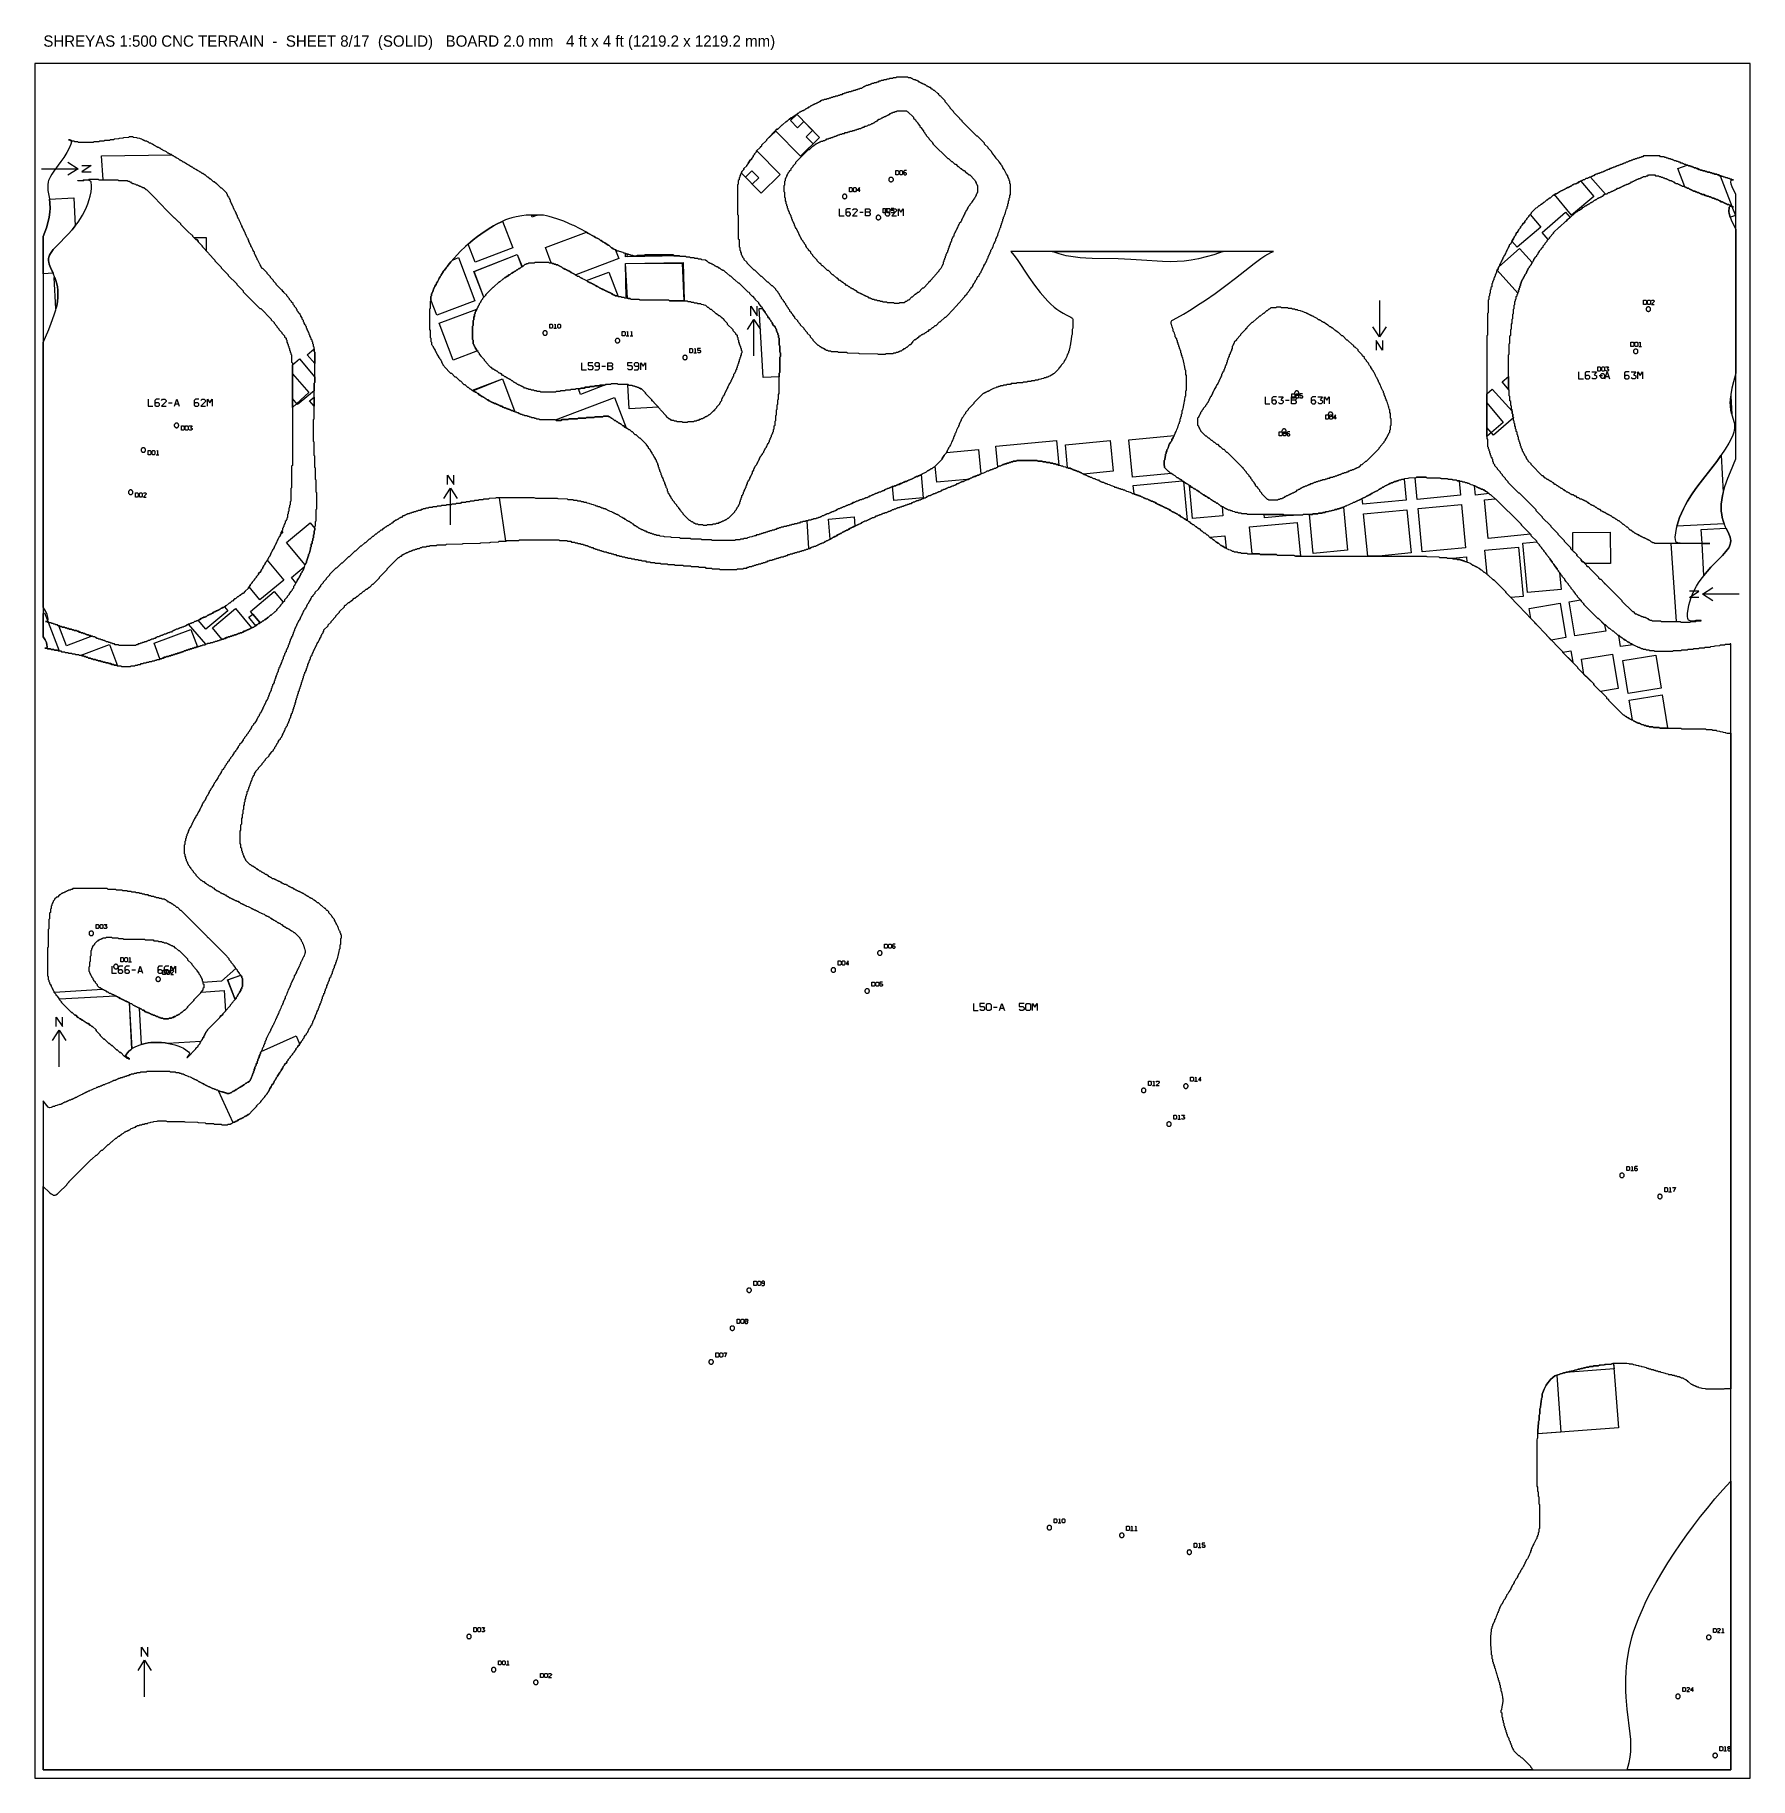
# Model space of a CAD drawing. Header units: millimetres. Extents: x 0 to 1219, y 0 to 1240.
import ezdxf

# ---------------------------------------------------------------- set-up
doc = ezdxf.new("R2010")
doc.units = ezdxf.units.MM
for name, color, linetype in [('CUT_DOWEL_3.2', 2, 'Continuous'), ('CUT_OUTER', 1, 'Continuous'), ('ENGRAVE_BLDG_BOX', 5, 'Continuous'), ('ENGRAVE_BLDG_FOOTPRINT', 8, 'Continuous'), ('ENGRAVE_NEXT', 3, 'Continuous'), ('ENGRAVE_NORTH', 2, 'Continuous'), ('ENGRAVE_SITE_BOUNDARY', 6, 'Continuous'), ('ENGRAVE_TEXT', 2, 'Continuous'), ('NOTES', 7, 'Continuous'), ('SHEET_EDGE', 7, 'Continuous')]:
    doc.layers.add(name, color=color, linetype=linetype)

msp = doc.modelspace()

# ---------------------------------------------------------------- texts
at = {"layer": 'NOTES'}
msp.add_text('SHREYAS 1:500 CNC TERRAIN  -  SHEET 8/17  (SOLID)   BOARD 2.0 mm   4 ft x 4 ft (1219.2 x 1219.2 mm)', height=8, dxfattribs=at).set_placement((6, 1231.2))

# ---------------------------------------------------------------- linework, layer by layer
at = {"layer": 'CUT_DOWEL_3.2'}
for points in [[(610.2, 1136.7), (610.2, 1136.9), (610.2, 1137.1), (610.1, 1137.3), (610, 1137.5), (609.9, 1137.7), (609.7, 1137.9), (609.6, 1138), (609.4, 1138.1), (609.2, 1138.2), (609, 1138.3), (608.8, 1138.3), (608.6, 1138.3), (608.4, 1138.3), (608.2, 1138.3), (608, 1138.2), (607.8, 1138.1), (607.6, 1138), (607.5, 1137.9), (607.3, 1137.7), (607.2, 1137.5), (607.1, 1137.3), (607.1, 1137.1), (607, 1136.9), (607, 1136.7), (607, 1136.5), (607.1, 1136.3), (607.1, 1136.1), (607.2, 1135.9), (607.3, 1135.8), (607.5, 1135.6), (607.6, 1135.5), (607.8, 1135.3), (608, 1135.3), (608.2, 1135.2), (608.4, 1135.1), (608.6, 1135.1), (608.8, 1135.1), (609, 1135.2), (609.2, 1135.3), (609.4, 1135.3), (609.6, 1135.5), (609.7, 1135.6), (609.9, 1135.8), (610, 1135.9), (610.1, 1136.1), (610.2, 1136.3), (610.2, 1136.5), (610.2, 1136.7)], [(577.2, 1124.7), (577.2, 1124.9), (577.2, 1125.1), (577.1, 1125.3), (577, 1125.5), (576.9, 1125.7), (576.7, 1125.9), (576.6, 1126), (576.4, 1126.1), (576.2, 1126.2), (576, 1126.3), (575.8, 1126.3), (575.6, 1126.3), (575.4, 1126.3), (575.2, 1126.3), (575, 1126.2), (574.8, 1126.1), (574.6, 1126), (574.5, 1125.9), (574.3, 1125.7), (574.2, 1125.5), (574.1, 1125.3), (574.1, 1125.1), (574, 1124.9), (574, 1124.7), (574, 1124.5), (574.1, 1124.3), (574.1, 1124.1), (574.2, 1123.9), (574.3, 1123.8), (574.5, 1123.6), (574.6, 1123.5), (574.8, 1123.3), (575, 1123.3), (575.2, 1123.2), (575.4, 1123.1), (575.6, 1123.1), (575.8, 1123.1), (576, 1123.2), (576.2, 1123.3), (576.4, 1123.3), (576.6, 1123.5), (576.7, 1123.6), (576.9, 1123.8), (577, 1123.9), (577.1, 1124.1), (577.2, 1124.3), (577.2, 1124.5), (577.2, 1124.7)], [(601.2, 1109.7), (601.2, 1109.9), (601.2, 1110.1), (601.1, 1110.3), (601, 1110.5), (600.9, 1110.7), (600.7, 1110.9), (600.6, 1111), (600.4, 1111.1), (600.2, 1111.2), (600, 1111.3), (599.8, 1111.3), (599.6, 1111.3), (599.4, 1111.3), (599.2, 1111.3), (599, 1111.2), (598.8, 1111.1), (598.6, 1111), (598.5, 1110.9), (598.3, 1110.7), (598.2, 1110.5), (598.1, 1110.3), (598.1, 1110.1), (598, 1109.9), (598, 1109.7), (598, 1109.5), (598.1, 1109.3), (598.1, 1109.1), (598.2, 1108.9), (598.3, 1108.8), (598.5, 1108.6), (598.6, 1108.5), (598.8, 1108.3), (599, 1108.3), (599.2, 1108.2), (599.4, 1108.1), (599.6, 1108.1), (599.8, 1108.1), (600, 1108.2), (600.2, 1108.3), (600.4, 1108.3), (600.6, 1108.5), (600.7, 1108.6), (600.9, 1108.8), (601, 1108.9), (601.1, 1109.1), (601.2, 1109.3), (601.2, 1109.5), (601.2, 1109.7)], [(1146.9, 1046.2), (1146.7, 1046.2), (1146.5, 1046.2), (1146.3, 1046.1), (1146.1, 1046), (1145.9, 1045.9), (1145.8, 1045.7), (1145.6, 1045.6), (1145.5, 1045.4), (1145.4, 1045.2), (1145.4, 1045), (1145.3, 1044.8), (1145.3, 1044.6), (1145.3, 1044.4), (1145.4, 1044.2), (1145.4, 1044), (1145.5, 1043.8), (1145.6, 1043.6), (1145.8, 1043.5), (1145.9, 1043.3), (1146.1, 1043.2), (1146.3, 1043.1), (1146.5, 1043.1), (1146.7, 1043), (1146.9, 1043), (1147.1, 1043), (1147.3, 1043.1), (1147.5, 1043.1), (1147.7, 1043.2), (1147.9, 1043.3), (1148, 1043.5), (1148.2, 1043.6), (1148.3, 1043.8), (1148.4, 1044), (1148.5, 1044.2), (1148.5, 1044.4), (1148.5, 1044.6), (1148.5, 1044.8), (1148.5, 1045), (1148.4, 1045.2), (1148.3, 1045.4), (1148.2, 1045.6), (1148, 1045.7), (1147.9, 1045.9), (1147.7, 1046), (1147.5, 1046.1), (1147.3, 1046.2), (1147.1, 1046.2), (1146.9, 1046.2)], [(364.2, 1027.6), (364.2, 1027.8), (364.2, 1028), (364.1, 1028.2), (364, 1028.4), (363.9, 1028.6), (363.8, 1028.7), (363.6, 1028.9), (363.4, 1029), (363.2, 1029.1), (363.1, 1029.1), (362.8, 1029.2), (362.6, 1029.2), (362.4, 1029.2), (362.2, 1029.1), (362, 1029.1), (361.8, 1029), (361.7, 1028.9), (361.5, 1028.7), (361.4, 1028.6), (361.3, 1028.4), (361.2, 1028.2), (361.1, 1028), (361, 1027.8), (361, 1027.6), (361, 1027.4), (361.1, 1027.2), (361.2, 1027), (361.3, 1026.8), (361.4, 1026.6), (361.5, 1026.5), (361.7, 1026.3), (361.8, 1026.2), (362, 1026.1), (362.2, 1026.1), (362.4, 1026), (362.6, 1026), (362.8, 1026), (363.1, 1026.1), (363.2, 1026.1), (363.4, 1026.2), (363.6, 1026.3), (363.8, 1026.5), (363.9, 1026.6), (364, 1026.8), (364.1, 1027), (364.2, 1027.2), (364.2, 1027.4), (364.2, 1027.6)], [(415.7, 1022.2), (415.7, 1022.4), (415.7, 1022.6), (415.6, 1022.8), (415.5, 1023), (415.4, 1023.2), (415.3, 1023.3), (415.1, 1023.5), (414.9, 1023.6), (414.7, 1023.7), (414.5, 1023.7), (414.3, 1023.8), (414.1, 1023.8), (413.9, 1023.8), (413.7, 1023.7), (413.5, 1023.7), (413.3, 1023.6), (413.2, 1023.5), (413, 1023.3), (412.9, 1023.2), (412.7, 1023), (412.7, 1022.8), (412.6, 1022.6), (412.5, 1022.4), (412.5, 1022.2), (412.5, 1022), (412.6, 1021.8), (412.7, 1021.6), (412.7, 1021.4), (412.9, 1021.2), (413, 1021.1), (413.2, 1020.9), (413.3, 1020.8), (413.5, 1020.7), (413.7, 1020.7), (413.9, 1020.6), (414.1, 1020.6), (414.3, 1020.6), (414.5, 1020.7), (414.7, 1020.7), (414.9, 1020.8), (415.1, 1020.9), (415.3, 1021.1), (415.4, 1021.2), (415.5, 1021.4), (415.6, 1021.6), (415.7, 1021.8), (415.7, 1022), (415.7, 1022.2)], [(463.7, 1010.2), (463.7, 1010.4), (463.7, 1010.6), (463.6, 1010.8), (463.5, 1011), (463.4, 1011.2), (463.3, 1011.3), (463.1, 1011.5), (462.9, 1011.6), (462.7, 1011.7), (462.5, 1011.7), (462.3, 1011.8), (462.1, 1011.8), (461.9, 1011.8), (461.7, 1011.7), (461.5, 1011.7), (461.3, 1011.6), (461.2, 1011.5), (461, 1011.3), (460.9, 1011.2), (460.7, 1011), (460.7, 1010.8), (460.6, 1010.6), (460.5, 1010.4), (460.5, 1010.2), (460.5, 1010), (460.6, 1009.8), (460.7, 1009.6), (460.7, 1009.4), (460.9, 1009.2), (461, 1009.1), (461.2, 1008.9), (461.3, 1008.8), (461.5, 1008.7), (461.7, 1008.7), (461.9, 1008.6), (462.1, 1008.6), (462.3, 1008.6), (462.5, 1008.7), (462.7, 1008.7), (462.9, 1008.8), (463.1, 1008.9), (463.3, 1009.1), (463.4, 1009.2), (463.5, 1009.4), (463.6, 1009.6), (463.7, 1009.8), (463.7, 1010), (463.7, 1010.2)], [(1137.9, 1016.2), (1137.7, 1016.2), (1137.5, 1016.2), (1137.3, 1016.1), (1137.1, 1016), (1136.9, 1015.9), (1136.8, 1015.7), (1136.6, 1015.6), (1136.5, 1015.4), (1136.4, 1015.2), (1136.4, 1015), (1136.3, 1014.8), (1136.3, 1014.6), (1136.3, 1014.4), (1136.4, 1014.2), (1136.4, 1014), (1136.5, 1013.8), (1136.6, 1013.6), (1136.8, 1013.5), (1136.9, 1013.3), (1137.1, 1013.2), (1137.3, 1013.1), (1137.5, 1013.1), (1137.7, 1013), (1137.9, 1013), (1138.1, 1013), (1138.3, 1013.1), (1138.5, 1013.1), (1138.7, 1013.2), (1138.9, 1013.3), (1139, 1013.5), (1139.2, 1013.6), (1139.3, 1013.8), (1139.4, 1014), (1139.5, 1014.2), (1139.5, 1014.4), (1139.5, 1014.6), (1139.5, 1014.8), (1139.5, 1015), (1139.4, 1015.2), (1139.3, 1015.4), (1139.2, 1015.6), (1139, 1015.7), (1138.9, 1015.9), (1138.7, 1016), (1138.5, 1016.1), (1138.3, 1016.2), (1138.1, 1016.2), (1137.9, 1016.2)], [(1114.3, 998.7), (1114.1, 998.7), (1113.9, 998.6), (1113.7, 998.6), (1113.5, 998.5), (1113.3, 998.4), (1113.2, 998.2), (1113, 998.1), (1112.9, 997.9), (1112.8, 997.7), (1112.8, 997.5), (1112.7, 997.3), (1112.7, 997.1), (1112.7, 996.9), (1112.8, 996.7), (1112.8, 996.5), (1112.9, 996.3), (1113, 996.1), (1113.2, 996), (1113.3, 995.8), (1113.5, 995.7), (1113.7, 995.6), (1113.9, 995.6), (1114.1, 995.5), (1114.3, 995.5), (1114.5, 995.5), (1114.7, 995.6), (1114.9, 995.6), (1115.1, 995.7), (1115.3, 995.8), (1115.5, 996), (1115.6, 996.1), (1115.7, 996.3), (1115.8, 996.5), (1115.9, 996.7), (1115.9, 996.9), (1115.9, 997.1), (1115.9, 997.3), (1115.9, 997.5), (1115.8, 997.7), (1115.7, 997.9), (1115.6, 998.1), (1115.5, 998.2), (1115.3, 998.4), (1115.1, 998.5), (1114.9, 998.6), (1114.7, 998.6), (1114.5, 998.7), (1114.3, 998.7)], [(895.3, 984.8), (895.3, 984.6), (895.4, 984.4), (895.5, 984.2), (895.5, 984), (895.7, 983.9), (895.8, 983.7), (896, 983.6), (896.1, 983.4), (896.3, 983.3), (896.5, 983.3), (896.7, 983.2), (896.9, 983.2), (897.1, 983.2), (897.3, 983.3), (897.5, 983.3), (897.7, 983.4), (897.9, 983.6), (898.1, 983.7), (898.2, 983.9), (898.3, 984), (898.4, 984.2), (898.5, 984.4), (898.5, 984.6), (898.5, 984.8), (898.5, 985), (898.5, 985.2), (898.4, 985.4), (898.3, 985.6), (898.2, 985.8), (898.1, 986), (897.9, 986.1), (897.7, 986.2), (897.5, 986.3), (897.3, 986.4), (897.1, 986.4), (896.9, 986.4), (896.7, 986.4), (896.5, 986.4), (896.3, 986.3), (896.1, 986.2), (896, 986.1), (895.8, 986), (895.7, 985.8), (895.5, 985.6), (895.5, 985.4), (895.4, 985.2), (895.3, 985), (895.3, 984.8)], [(919.3, 969.8), (919.3, 969.6), (919.4, 969.4), (919.5, 969.2), (919.5, 969), (919.7, 968.9), (919.8, 968.7), (920, 968.6), (920.1, 968.4), (920.3, 968.3), (920.5, 968.3), (920.7, 968.2), (920.9, 968.2), (921.1, 968.2), (921.3, 968.3), (921.5, 968.3), (921.7, 968.4), (921.9, 968.6), (922.1, 968.7), (922.2, 968.9), (922.3, 969), (922.4, 969.2), (922.5, 969.4), (922.5, 969.6), (922.5, 969.8), (922.5, 970), (922.5, 970.2), (922.4, 970.4), (922.3, 970.6), (922.2, 970.8), (922.1, 971), (921.9, 971.1), (921.7, 971.2), (921.5, 971.3), (921.3, 971.4), (921.1, 971.4), (920.9, 971.4), (920.7, 971.4), (920.5, 971.4), (920.3, 971.3), (920.1, 971.2), (920, 971.1), (919.8, 971), (919.7, 970.8), (919.5, 970.6), (919.5, 970.4), (919.4, 970.2), (919.3, 970), (919.3, 969.8)], [(100.7, 960.3), (100.9, 960.3), (101.1, 960.4), (101.3, 960.5), (101.5, 960.5), (101.7, 960.7), (101.8, 960.8), (102, 961), (102.1, 961.1), (102.2, 961.3), (102.2, 961.5), (102.3, 961.7), (102.3, 961.9), (102.3, 962.1), (102.2, 962.3), (102.2, 962.5), (102.1, 962.7), (102, 962.9), (101.8, 963.1), (101.7, 963.2), (101.5, 963.3), (101.3, 963.4), (101.1, 963.5), (100.9, 963.5), (100.7, 963.5), (100.5, 963.5), (100.3, 963.5), (100.1, 963.4), (99.9, 963.3), (99.7, 963.2), (99.6, 963.1), (99.4, 962.9), (99.3, 962.7), (99.2, 962.5), (99.1, 962.3), (99.1, 962.1), (99.1, 961.9), (99.1, 961.7), (99.1, 961.5), (99.2, 961.3), (99.3, 961.1), (99.4, 961), (99.6, 960.8), (99.7, 960.7), (99.9, 960.5), (100.1, 960.5), (100.3, 960.4), (100.5, 960.3), (100.7, 960.3)], [(886.3, 957.8), (886.3, 957.6), (886.4, 957.4), (886.5, 957.2), (886.5, 957), (886.7, 956.9), (886.8, 956.7), (887, 956.6), (887.1, 956.4), (887.3, 956.3), (887.5, 956.3), (887.7, 956.2), (887.9, 956.2), (888.1, 956.2), (888.3, 956.3), (888.5, 956.3), (888.7, 956.4), (888.9, 956.6), (889.1, 956.7), (889.2, 956.9), (889.3, 957), (889.4, 957.2), (889.5, 957.4), (889.5, 957.6), (889.5, 957.8), (889.5, 958), (889.5, 958.2), (889.4, 958.4), (889.3, 958.6), (889.2, 958.8), (889.1, 959), (888.9, 959.1), (888.7, 959.2), (888.5, 959.3), (888.3, 959.4), (888.1, 959.4), (887.9, 959.4), (887.7, 959.4), (887.5, 959.4), (887.3, 959.3), (887.1, 959.2), (887, 959.1), (886.8, 959), (886.7, 958.8), (886.5, 958.6), (886.5, 958.4), (886.4, 958.2), (886.3, 958), (886.3, 957.8)], [(77.1, 942.8), (77.3, 942.8), (77.5, 942.9), (77.7, 942.9), (77.9, 943), (78.1, 943.1), (78.2, 943.3), (78.4, 943.4), (78.5, 943.6), (78.6, 943.8), (78.6, 944), (78.7, 944.2), (78.7, 944.4), (78.7, 944.6), (78.6, 944.8), (78.6, 945), (78.5, 945.2), (78.4, 945.4), (78.2, 945.5), (78.1, 945.7), (77.9, 945.8), (77.7, 945.9), (77.5, 946), (77.3, 946), (77.1, 946), (76.9, 946), (76.7, 946), (76.5, 945.9), (76.3, 945.8), (76.1, 945.7), (76, 945.5), (75.8, 945.4), (75.7, 945.2), (75.6, 945), (75.6, 944.8), (75.5, 944.6), (75.5, 944.4), (75.5, 944.2), (75.6, 944), (75.6, 943.8), (75.7, 943.6), (75.8, 943.4), (76, 943.3), (76.1, 943.1), (76.3, 943), (76.5, 942.9), (76.7, 942.9), (76.9, 942.8), (77.1, 942.8)], [(68.1, 912.8), (68.3, 912.8), (68.5, 912.9), (68.7, 912.9), (68.9, 913), (69.1, 913.1), (69.2, 913.3), (69.4, 913.4), (69.5, 913.6), (69.6, 913.8), (69.6, 914), (69.7, 914.2), (69.7, 914.4), (69.7, 914.6), (69.6, 914.8), (69.6, 915), (69.5, 915.2), (69.4, 915.4), (69.2, 915.5), (69.1, 915.7), (68.9, 915.8), (68.7, 915.9), (68.5, 916), (68.3, 916), (68.1, 916), (67.9, 916), (67.7, 916), (67.5, 915.9), (67.3, 915.8), (67.1, 915.7), (67, 915.5), (66.8, 915.4), (66.7, 915.2), (66.6, 915), (66.6, 914.8), (66.5, 914.6), (66.5, 914.4), (66.5, 914.2), (66.6, 914), (66.6, 913.8), (66.7, 913.6), (66.8, 913.4), (67, 913.3), (67.1, 913.1), (67.3, 913), (67.5, 912.9), (67.7, 912.9), (67.9, 912.8), (68.1, 912.8)], [(41.7, 600.7), (41.7, 600.9), (41.6, 601.1), (41.6, 601.3), (41.5, 601.5), (41.4, 601.7), (41.2, 601.8), (41.1, 602), (40.9, 602.1), (40.7, 602.2), (40.5, 602.2), (40.3, 602.3), (40.1, 602.3), (39.9, 602.3), (39.7, 602.2), (39.5, 602.2), (39.3, 602.1), (39.1, 602), (39, 601.8), (38.8, 601.7), (38.7, 601.5), (38.6, 601.3), (38.6, 601.1), (38.5, 600.9), (38.5, 600.7), (38.5, 600.5), (38.6, 600.3), (38.6, 600.1), (38.7, 599.9), (38.8, 599.7), (39, 599.6), (39.1, 599.4), (39.3, 599.3), (39.5, 599.2), (39.7, 599.2), (39.9, 599.1), (40.1, 599.1), (40.3, 599.1), (40.5, 599.2), (40.7, 599.2), (40.9, 599.3), (41.1, 599.4), (41.2, 599.6), (41.4, 599.7), (41.5, 599.9), (41.6, 600.1), (41.6, 600.3), (41.7, 600.5), (41.7, 600.7)], [(602.2, 586.7), (602.2, 586.9), (602.1, 587.1), (602.1, 587.3), (602, 587.5), (601.9, 587.7), (601.7, 587.8), (601.6, 588), (601.4, 588.1), (601.2, 588.2), (601, 588.2), (600.8, 588.3), (600.6, 588.3), (600.4, 588.3), (600.2, 588.2), (600, 588.2), (599.8, 588.1), (599.6, 588), (599.4, 587.8), (599.3, 587.7), (599.2, 587.5), (599.1, 587.3), (599, 587.1), (599, 586.9), (599, 586.7), (599, 586.5), (599, 586.3), (599.1, 586.1), (599.2, 585.9), (599.3, 585.7), (599.4, 585.6), (599.6, 585.4), (599.8, 585.3), (600, 585.2), (600.2, 585.1), (600.4, 585.1), (600.6, 585.1), (600.8, 585.1), (601, 585.1), (601.2, 585.2), (601.4, 585.3), (601.6, 585.4), (601.7, 585.6), (601.9, 585.7), (602, 585.9), (602.1, 586.1), (602.1, 586.3), (602.2, 586.5), (602.2, 586.7)], [(59.2, 577.1), (59.2, 577.3), (59.2, 577.5), (59.1, 577.7), (59, 577.9), (58.9, 578.1), (58.7, 578.2), (58.6, 578.4), (58.4, 578.5), (58.2, 578.6), (58, 578.6), (57.8, 578.7), (57.6, 578.7), (57.4, 578.7), (57.2, 578.6), (57, 578.6), (56.8, 578.5), (56.6, 578.4), (56.5, 578.2), (56.3, 578.1), (56.2, 577.9), (56.1, 577.7), (56.1, 577.5), (56, 577.3), (56, 577.1), (56, 576.9), (56.1, 576.7), (56.1, 576.5), (56.2, 576.3), (56.3, 576.1), (56.5, 576), (56.6, 575.8), (56.8, 575.7), (57, 575.6), (57.2, 575.6), (57.4, 575.5), (57.6, 575.5), (57.8, 575.5), (58, 575.6), (58.2, 575.6), (58.4, 575.7), (58.6, 575.8), (58.7, 576), (58.9, 576.1), (59, 576.3), (59.1, 576.5), (59.2, 576.7), (59.2, 576.9), (59.2, 577.1)], [(569.2, 574.7), (569.2, 574.9), (569.1, 575.1), (569.1, 575.3), (569, 575.5), (568.9, 575.7), (568.7, 575.8), (568.6, 576), (568.4, 576.1), (568.2, 576.2), (568, 576.2), (567.8, 576.3), (567.6, 576.3), (567.4, 576.3), (567.2, 576.2), (567, 576.2), (566.8, 576.1), (566.6, 576), (566.4, 575.8), (566.3, 575.7), (566.2, 575.5), (566.1, 575.3), (566, 575.1), (566, 574.9), (566, 574.7), (566, 574.5), (566, 574.3), (566.1, 574.1), (566.2, 573.9), (566.3, 573.7), (566.4, 573.6), (566.6, 573.4), (566.8, 573.3), (567, 573.2), (567.2, 573.1), (567.4, 573.1), (567.6, 573.1), (567.8, 573.1), (568, 573.1), (568.2, 573.2), (568.4, 573.3), (568.6, 573.4), (568.7, 573.6), (568.9, 573.7), (569, 573.9), (569.1, 574.1), (569.1, 574.3), (569.2, 574.5), (569.2, 574.7)], [(89.2, 568.1), (89.2, 568.3), (89.2, 568.5), (89.1, 568.7), (89, 568.9), (88.9, 569.1), (88.7, 569.2), (88.6, 569.4), (88.4, 569.5), (88.2, 569.6), (88, 569.6), (87.8, 569.7), (87.6, 569.7), (87.4, 569.7), (87.2, 569.6), (87, 569.6), (86.8, 569.5), (86.6, 569.4), (86.5, 569.2), (86.3, 569.1), (86.2, 568.9), (86.1, 568.7), (86.1, 568.5), (86, 568.3), (86, 568.1), (86, 567.9), (86.1, 567.7), (86.1, 567.5), (86.2, 567.3), (86.3, 567.1), (86.5, 567), (86.6, 566.8), (86.8, 566.7), (87, 566.6), (87.2, 566.6), (87.4, 566.5), (87.6, 566.5), (87.8, 566.5), (88, 566.6), (88.2, 566.6), (88.4, 566.7), (88.6, 566.8), (88.7, 567), (88.9, 567.1), (89, 567.3), (89.1, 567.5), (89.2, 567.7), (89.2, 567.9), (89.2, 568.1)], [(593.2, 559.7), (593.2, 559.9), (593.1, 560.1), (593.1, 560.3), (593, 560.5), (592.9, 560.7), (592.7, 560.8), (592.6, 561), (592.4, 561.1), (592.2, 561.2), (592, 561.2), (591.8, 561.3), (591.6, 561.3), (591.4, 561.3), (591.2, 561.2), (591, 561.2), (590.8, 561.1), (590.6, 561), (590.4, 560.8), (590.3, 560.7), (590.2, 560.5), (590.1, 560.3), (590, 560.1), (590, 559.9), (590, 559.7), (590, 559.5), (590, 559.3), (590.1, 559.1), (590.2, 558.9), (590.3, 558.7), (590.4, 558.6), (590.6, 558.4), (590.8, 558.3), (591, 558.2), (591.2, 558.1), (591.4, 558.1), (591.6, 558.1), (591.8, 558.1), (592, 558.1), (592.2, 558.2), (592.4, 558.3), (592.6, 558.4), (592.7, 558.6), (592.9, 558.7), (593, 558.9), (593.1, 559.1), (593.1, 559.3), (593.2, 559.5), (593.2, 559.7)], [(789.7, 489.1), (789.7, 489.3), (789.7, 489.5), (789.6, 489.7), (789.5, 489.9), (789.4, 490), (789.2, 490.2), (789.1, 490.3), (788.9, 490.5), (788.7, 490.5), (788.5, 490.6), (788.3, 490.7), (788.1, 490.7), (787.9, 490.7), (787.7, 490.6), (787.5, 490.5), (787.3, 490.5), (787.1, 490.3), (787, 490.2), (786.8, 490), (786.7, 489.9), (786.6, 489.7), (786.6, 489.5), (786.5, 489.3), (786.5, 489.1), (786.5, 488.9), (786.6, 488.7), (786.6, 488.5), (786.7, 488.3), (786.8, 488.1), (787, 487.9), (787.1, 487.8), (787.3, 487.7), (787.5, 487.6), (787.7, 487.5), (787.9, 487.5), (788.1, 487.5), (788.3, 487.5), (788.5, 487.5), (788.7, 487.6), (788.9, 487.7), (789.1, 487.8), (789.2, 487.9), (789.4, 488.1), (789.5, 488.3), (789.6, 488.5), (789.7, 488.7), (789.7, 488.9), (789.7, 489.1)], [(819.7, 492.1), (819.7, 492.3), (819.7, 492.5), (819.6, 492.7), (819.5, 492.9), (819.4, 493), (819.2, 493.2), (819.1, 493.3), (818.9, 493.5), (818.7, 493.5), (818.5, 493.6), (818.3, 493.7), (818.1, 493.7), (817.9, 493.7), (817.7, 493.6), (817.5, 493.5), (817.3, 493.5), (817.1, 493.3), (817, 493.2), (816.8, 493), (816.7, 492.9), (816.6, 492.7), (816.6, 492.5), (816.5, 492.3), (816.5, 492.1), (816.5, 491.9), (816.6, 491.7), (816.6, 491.5), (816.7, 491.3), (816.8, 491.1), (817, 490.9), (817.1, 490.8), (817.3, 490.7), (817.5, 490.6), (817.7, 490.5), (817.9, 490.5), (818.1, 490.5), (818.3, 490.5), (818.5, 490.5), (818.7, 490.6), (818.9, 490.7), (819.1, 490.8), (819.2, 490.9), (819.4, 491.1), (819.5, 491.3), (819.6, 491.5), (819.7, 491.7), (819.7, 491.9), (819.7, 492.1)], [(807.7, 465.1), (807.7, 465.3), (807.7, 465.5), (807.6, 465.7), (807.5, 465.9), (807.4, 466), (807.2, 466.2), (807.1, 466.3), (806.9, 466.5), (806.7, 466.5), (806.5, 466.6), (806.3, 466.7), (806.1, 466.7), (805.9, 466.7), (805.7, 466.6), (805.5, 466.5), (805.3, 466.5), (805.1, 466.3), (805, 466.2), (804.8, 466), (804.7, 465.9), (804.6, 465.7), (804.6, 465.5), (804.5, 465.3), (804.5, 465.1), (804.5, 464.9), (804.6, 464.7), (804.6, 464.5), (804.7, 464.3), (804.8, 464.1), (805, 463.9), (805.1, 463.8), (805.3, 463.7), (805.5, 463.6), (805.7, 463.5), (805.9, 463.5), (806.1, 463.5), (806.3, 463.5), (806.5, 463.5), (806.7, 463.6), (806.9, 463.7), (807.1, 463.8), (807.2, 463.9), (807.4, 464.1), (807.5, 464.3), (807.6, 464.5), (807.7, 464.7), (807.7, 464.9), (807.7, 465.1)], [(1129.7, 428.6), (1129.7, 428.8), (1129.6, 429), (1129.6, 429.2), (1129.5, 429.4), (1129.3, 429.6), (1129.2, 429.7), (1129, 429.9), (1128.9, 430), (1128.7, 430.1), (1128.5, 430.1), (1128.3, 430.2), (1128.1, 430.2), (1127.9, 430.2), (1127.7, 430.1), (1127.5, 430.1), (1127.3, 430), (1127.1, 429.9), (1126.9, 429.7), (1126.8, 429.6), (1126.7, 429.4), (1126.6, 429.2), (1126.5, 429), (1126.5, 428.8), (1126.5, 428.6), (1126.5, 428.4), (1126.5, 428.2), (1126.6, 428), (1126.7, 427.8), (1126.8, 427.6), (1126.9, 427.5), (1127.1, 427.3), (1127.3, 427.2), (1127.5, 427.1), (1127.7, 427), (1127.9, 427), (1128.1, 427), (1128.3, 427), (1128.5, 427), (1128.7, 427.1), (1128.9, 427.2), (1129, 427.3), (1129.2, 427.5), (1129.3, 427.6), (1129.5, 427.8), (1129.6, 428), (1129.6, 428.2), (1129.7, 428.4), (1129.7, 428.6)], [(1156.7, 413.6), (1156.7, 413.8), (1156.6, 414), (1156.6, 414.2), (1156.5, 414.4), (1156.3, 414.6), (1156.2, 414.7), (1156, 414.9), (1155.9, 415), (1155.7, 415.1), (1155.5, 415.1), (1155.3, 415.2), (1155.1, 415.2), (1154.9, 415.2), (1154.7, 415.1), (1154.5, 415.1), (1154.3, 415), (1154.1, 414.9), (1153.9, 414.7), (1153.8, 414.6), (1153.7, 414.4), (1153.6, 414.2), (1153.5, 414), (1153.5, 413.8), (1153.5, 413.6), (1153.5, 413.4), (1153.5, 413.2), (1153.6, 413), (1153.7, 412.8), (1153.8, 412.6), (1153.9, 412.5), (1154.1, 412.3), (1154.3, 412.2), (1154.5, 412.1), (1154.7, 412), (1154.9, 412), (1155.1, 412), (1155.3, 412), (1155.5, 412), (1155.7, 412.1), (1155.9, 412.2), (1156, 412.3), (1156.2, 412.5), (1156.3, 412.6), (1156.5, 412.8), (1156.6, 413), (1156.6, 413.2), (1156.7, 413.4), (1156.7, 413.6)], [(509.3, 347), (509.3, 347.2), (509.2, 347.4), (509.2, 347.6), (509.1, 347.8), (509, 347.9), (508.8, 348.1), (508.7, 348.2), (508.5, 348.3), (508.3, 348.4), (508.1, 348.5), (507.9, 348.5), (507.7, 348.6), (507.5, 348.5), (507.3, 348.5), (507.1, 348.4), (506.9, 348.3), (506.7, 348.2), (506.6, 348.1), (506.4, 347.9), (506.3, 347.8), (506.2, 347.6), (506.1, 347.4), (506.1, 347.2), (506.1, 347), (506.1, 346.7), (506.1, 346.5), (506.2, 346.3), (506.3, 346.2), (506.4, 346), (506.6, 345.8), (506.7, 345.7), (506.9, 345.6), (507.1, 345.5), (507.3, 345.4), (507.5, 345.4), (507.7, 345.4), (507.9, 345.4), (508.1, 345.4), (508.3, 345.5), (508.5, 345.6), (508.7, 345.7), (508.8, 345.8), (509, 346), (509.1, 346.2), (509.2, 346.3), (509.2, 346.5), (509.3, 346.7), (509.3, 347)], [(497.3, 320), (497.3, 320.2), (497.2, 320.4), (497.2, 320.6), (497.1, 320.8), (497, 320.9), (496.8, 321.1), (496.7, 321.2), (496.5, 321.3), (496.3, 321.4), (496.1, 321.5), (495.9, 321.5), (495.7, 321.6), (495.5, 321.5), (495.3, 321.5), (495.1, 321.4), (494.9, 321.3), (494.7, 321.2), (494.6, 321.1), (494.4, 320.9), (494.3, 320.8), (494.2, 320.6), (494.1, 320.4), (494.1, 320.2), (494.1, 320), (494.1, 319.7), (494.1, 319.5), (494.2, 319.3), (494.3, 319.2), (494.4, 319), (494.6, 318.8), (494.7, 318.7), (494.9, 318.6), (495.1, 318.5), (495.3, 318.4), (495.5, 318.4), (495.7, 318.4), (495.9, 318.4), (496.1, 318.4), (496.3, 318.5), (496.5, 318.6), (496.7, 318.7), (496.8, 318.8), (497, 319), (497.1, 319.2), (497.2, 319.3), (497.2, 319.5), (497.3, 319.7), (497.3, 320)], [(482.3, 296), (482.3, 296.2), (482.2, 296.4), (482.2, 296.6), (482.1, 296.8), (482, 296.9), (481.8, 297.1), (481.7, 297.2), (481.5, 297.3), (481.3, 297.4), (481.1, 297.5), (480.9, 297.5), (480.7, 297.6), (480.5, 297.5), (480.3, 297.5), (480.1, 297.4), (479.9, 297.3), (479.7, 297.2), (479.6, 297.1), (479.4, 296.9), (479.3, 296.8), (479.2, 296.6), (479.1, 296.4), (479.1, 296.2), (479.1, 296), (479.1, 295.7), (479.1, 295.5), (479.2, 295.3), (479.3, 295.2), (479.4, 295), (479.6, 294.8), (479.7, 294.7), (479.9, 294.6), (480.1, 294.5), (480.3, 294.4), (480.5, 294.4), (480.7, 294.4), (480.9, 294.4), (481.1, 294.4), (481.3, 294.5), (481.5, 294.6), (481.7, 294.7), (481.8, 294.8), (482, 295), (482.1, 295.2), (482.2, 295.3), (482.2, 295.5), (482.3, 295.7), (482.3, 296)], [(722.7, 178.1), (722.7, 178.3), (722.6, 178.5), (722.6, 178.7), (722.5, 178.9), (722.4, 179.1), (722.2, 179.2), (722.1, 179.4), (721.9, 179.5), (721.7, 179.6), (721.5, 179.6), (721.3, 179.7), (721.1, 179.7), (720.9, 179.7), (720.7, 179.6), (720.5, 179.6), (720.3, 179.5), (720.1, 179.4), (720, 179.2), (719.8, 179.1), (719.7, 178.9), (719.6, 178.7), (719.5, 178.5), (719.5, 178.3), (719.5, 178.1), (719.5, 177.9), (719.5, 177.7), (719.6, 177.5), (719.7, 177.3), (719.8, 177.1), (720, 177), (720.1, 176.8), (720.3, 176.7), (720.5, 176.6), (720.7, 176.5), (720.9, 176.5), (721.1, 176.5), (721.3, 176.5), (721.5, 176.5), (721.7, 176.6), (721.9, 176.7), (722.1, 176.8), (722.2, 177), (722.4, 177.1), (722.5, 177.3), (722.6, 177.5), (722.6, 177.7), (722.7, 177.9), (722.7, 178.1)], [(774.2, 172.7), (774.2, 172.9), (774.1, 173.1), (774.1, 173.3), (774, 173.5), (773.8, 173.7), (773.7, 173.8), (773.6, 174), (773.4, 174.1), (773.2, 174.2), (773, 174.2), (772.8, 174.3), (772.6, 174.3), (772.4, 174.3), (772.2, 174.2), (772, 174.2), (771.8, 174.1), (771.6, 174), (771.4, 173.8), (771.3, 173.7), (771.2, 173.5), (771.1, 173.3), (771, 173.1), (771, 172.9), (771, 172.7), (771, 172.5), (771, 172.3), (771.1, 172.1), (771.2, 171.9), (771.3, 171.7), (771.4, 171.6), (771.6, 171.4), (771.8, 171.3), (772, 171.2), (772.2, 171.1), (772.4, 171.1), (772.6, 171.1), (772.8, 171.1), (773, 171.1), (773.2, 171.2), (773.4, 171.3), (773.6, 171.4), (773.7, 171.6), (773.8, 171.7), (774, 171.9), (774.1, 172.1), (774.1, 172.3), (774.2, 172.5), (774.2, 172.7)], [(822.2, 160.7), (822.2, 160.9), (822.1, 161.1), (822.1, 161.3), (822, 161.5), (821.8, 161.7), (821.7, 161.8), (821.6, 162), (821.4, 162.1), (821.2, 162.2), (821, 162.2), (820.8, 162.3), (820.6, 162.3), (820.4, 162.3), (820.2, 162.2), (820, 162.2), (819.8, 162.1), (819.6, 162), (819.4, 161.8), (819.3, 161.7), (819.2, 161.5), (819.1, 161.3), (819, 161.1), (819, 160.9), (819, 160.7), (819, 160.5), (819, 160.3), (819.1, 160.1), (819.2, 159.9), (819.3, 159.7), (819.4, 159.6), (819.6, 159.4), (819.8, 159.3), (820, 159.2), (820.2, 159.1), (820.4, 159.1), (820.6, 159.1), (820.8, 159.1), (821, 159.1), (821.2, 159.2), (821.4, 159.3), (821.6, 159.4), (821.7, 159.6), (821.8, 159.7), (822, 159.9), (822.1, 160.1), (822.1, 160.3), (822.2, 160.5), (822.2, 160.7)], [(310.2, 100.7), (310.2, 100.9), (310.1, 101.1), (310.1, 101.3), (310, 101.5), (309.8, 101.7), (309.7, 101.8), (309.6, 102), (309.4, 102.1), (309.2, 102.2), (309, 102.2), (308.8, 102.3), (308.6, 102.3), (308.4, 102.3), (308.2, 102.2), (308, 102.2), (307.8, 102.1), (307.6, 102), (307.4, 101.8), (307.3, 101.7), (307.2, 101.5), (307.1, 101.3), (307, 101.1), (307, 100.9), (307, 100.7), (307, 100.5), (307, 100.3), (307.1, 100.1), (307.2, 99.9), (307.3, 99.7), (307.4, 99.6), (307.6, 99.4), (307.8, 99.3), (308, 99.2), (308.2, 99.2), (308.4, 99.1), (308.6, 99.1), (308.8, 99.1), (309, 99.2), (309.2, 99.2), (309.4, 99.3), (309.6, 99.4), (309.7, 99.6), (309.8, 99.7), (310, 99.9), (310.1, 100.1), (310.1, 100.3), (310.2, 100.5), (310.2, 100.7)], [(1191.4, 100.1), (1191.4, 100.3), (1191.4, 100.5), (1191.3, 100.7), (1191.2, 100.9), (1191.1, 101.1), (1190.9, 101.2), (1190.8, 101.4), (1190.6, 101.5), (1190.4, 101.6), (1190.2, 101.6), (1190, 101.7), (1189.8, 101.7), (1189.6, 101.7), (1189.4, 101.6), (1189.2, 101.6), (1189, 101.5), (1188.8, 101.4), (1188.7, 101.2), (1188.5, 101.1), (1188.4, 100.9), (1188.3, 100.7), (1188.3, 100.5), (1188.2, 100.3), (1188.2, 100.1), (1188.2, 99.9), (1188.3, 99.7), (1188.3, 99.5), (1188.4, 99.3), (1188.5, 99.1), (1188.7, 99), (1188.8, 98.8), (1189, 98.7), (1189.2, 98.6), (1189.4, 98.6), (1189.6, 98.5), (1189.8, 98.5), (1190, 98.5), (1190.2, 98.6), (1190.4, 98.6), (1190.6, 98.7), (1190.8, 98.8), (1190.9, 99), (1191.1, 99.1), (1191.2, 99.3), (1191.3, 99.5), (1191.4, 99.7), (1191.4, 99.9), (1191.4, 100.1)], [(327.7, 77.1), (327.7, 77.3), (327.6, 77.5), (327.6, 77.7), (327.5, 77.9), (327.4, 78.1), (327.2, 78.2), (327.1, 78.4), (326.9, 78.5), (326.7, 78.6), (326.5, 78.6), (326.3, 78.7), (326.1, 78.7), (325.9, 78.7), (325.7, 78.6), (325.5, 78.6), (325.3, 78.5), (325.1, 78.4), (325, 78.2), (324.8, 78.1), (324.7, 77.9), (324.6, 77.7), (324.5, 77.5), (324.5, 77.3), (324.5, 77.1), (324.5, 76.9), (324.5, 76.7), (324.6, 76.5), (324.7, 76.3), (324.8, 76.1), (325, 76), (325.1, 75.8), (325.3, 75.7), (325.5, 75.6), (325.7, 75.6), (325.9, 75.5), (326.1, 75.5), (326.3, 75.5), (326.5, 75.6), (326.7, 75.6), (326.9, 75.7), (327.1, 75.8), (327.2, 76), (327.4, 76.1), (327.5, 76.3), (327.6, 76.5), (327.6, 76.7), (327.7, 76.9), (327.7, 77.1)], [(357.7, 68.1), (357.7, 68.3), (357.6, 68.5), (357.6, 68.7), (357.5, 68.9), (357.4, 69.1), (357.2, 69.2), (357.1, 69.4), (356.9, 69.5), (356.7, 69.6), (356.5, 69.6), (356.3, 69.7), (356.1, 69.7), (355.9, 69.7), (355.7, 69.6), (355.5, 69.6), (355.3, 69.5), (355.1, 69.4), (355, 69.2), (354.8, 69.1), (354.7, 68.9), (354.6, 68.7), (354.5, 68.5), (354.5, 68.3), (354.5, 68.1), (354.5, 67.9), (354.5, 67.7), (354.6, 67.5), (354.7, 67.3), (354.8, 67.1), (355, 67), (355.1, 66.8), (355.3, 66.7), (355.5, 66.6), (355.7, 66.6), (355.9, 66.5), (356.1, 66.5), (356.3, 66.5), (356.5, 66.6), (356.7, 66.6), (356.9, 66.7), (357.1, 66.8), (357.2, 67), (357.4, 67.1), (357.5, 67.3), (357.6, 67.5), (357.6, 67.7), (357.7, 67.9), (357.7, 68.1)], [(1169.5, 58.1), (1169.5, 58.3), (1169.4, 58.5), (1169.4, 58.7), (1169.3, 58.9), (1169.1, 59.1), (1169, 59.2), (1168.9, 59.4), (1168.7, 59.5), (1168.5, 59.6), (1168.3, 59.6), (1168.1, 59.7), (1167.9, 59.7), (1167.7, 59.7), (1167.5, 59.6), (1167.3, 59.6), (1167.1, 59.5), (1166.9, 59.4), (1166.7, 59.2), (1166.6, 59.1), (1166.5, 58.9), (1166.4, 58.7), (1166.3, 58.5), (1166.3, 58.3), (1166.3, 58.1), (1166.3, 57.9), (1166.3, 57.7), (1166.4, 57.5), (1166.5, 57.3), (1166.6, 57.1), (1166.7, 57), (1166.9, 56.8), (1167.1, 56.7), (1167.3, 56.6), (1167.5, 56.6), (1167.7, 56.5), (1167.9, 56.5), (1168.1, 56.5), (1168.3, 56.6), (1168.5, 56.6), (1168.7, 56.7), (1168.9, 56.8), (1169, 57), (1169.1, 57.1), (1169.3, 57.3), (1169.4, 57.5), (1169.4, 57.7), (1169.5, 57.9), (1169.5, 58.1)], [(1195.9, 16.1), (1195.9, 16.3), (1195.9, 16.5), (1195.8, 16.7), (1195.7, 16.9), (1195.6, 17.1), (1195.5, 17.2), (1195.3, 17.4), (1195.1, 17.5), (1194.9, 17.6), (1194.7, 17.6), (1194.5, 17.7), (1194.3, 17.7), (1194.1, 17.7), (1193.9, 17.6), (1193.7, 17.6), (1193.5, 17.5), (1193.3, 17.4), (1193.2, 17.2), (1193.1, 17.1), (1192.9, 16.9), (1192.8, 16.7), (1192.8, 16.5), (1192.7, 16.3), (1192.7, 16.1), (1192.7, 15.9), (1192.8, 15.7), (1192.8, 15.5), (1192.9, 15.3), (1193.1, 15.1), (1193.2, 15), (1193.3, 14.8), (1193.5, 14.7), (1193.7, 14.6), (1193.9, 14.6), (1194.1, 14.5), (1194.3, 14.5), (1194.5, 14.5), (1194.7, 14.6), (1194.9, 14.6), (1195.1, 14.7), (1195.3, 14.8), (1195.5, 15), (1195.6, 15.1), (1195.7, 15.3), (1195.8, 15.5), (1195.9, 15.7), (1195.9, 15.9), (1195.9, 16.1)]]:
    msp.add_lwpolyline(points, close=True, dxfattribs=at)
at = {"layer": 'CUT_OUTER'}
for points in [[(599.5, 1012.5), (604.5, 1012.5), (605, 1013), (610, 1013), (610.5, 1013.5), (612, 1013.5), (612.5, 1014), (613.5, 1014), (614, 1014.5), (614.6, 1014.5), (615, 1015), (616, 1015), (617, 1016), (617.5, 1016), (618, 1016.5), (618.5, 1016.5), (619.5, 1017.5), (620, 1017.5), (622, 1019.5), (622.6, 1019.5), (624, 1021), (624.1, 1021.5), (625.5, 1023), (626, 1023), (627.5, 1024.5), (628, 1024.5), (629, 1025.5), (629.5, 1025.5), (630.5, 1026.5), (631, 1026.5), (631.5, 1027), (632, 1027), (633, 1028), (633.5, 1028), (634.5, 1029), (635.1, 1029), (636, 1030), (636.5, 1030), (638, 1031.5), (638.6, 1031.5), (640, 1033), (640.6, 1033), (643, 1035.5), (643.6, 1035.5), (647, 1039), (647.6, 1039), (653.5, 1045), (653.6, 1045.5), (658, 1050), (658.1, 1050.5), (661, 1053.5), (661.1, 1054), (662.6, 1055.5), (662.6, 1056), (664.6, 1058), (664.6, 1058.5), (665.5, 1059.5), (665.6, 1060), (666.6, 1061), (666.6, 1061.5), (667.1, 1062), (667.1, 1062.5), (668.1, 1063.5), (668.1, 1064), (668.6, 1064.5), (668.6, 1065), (669.6, 1066), (669.6, 1066.5), (670.1, 1067), (670.1, 1067.5), (671.1, 1068.5), (671.1, 1069), (671.6, 1069.5), (671.6, 1070), (672.6, 1071), (672.6, 1071.5), (673.1, 1072), (673.1, 1072.5), (673.6, 1073), (673.6, 1073.5), (674.1, 1074), (674.1, 1074.5), (674.6, 1075), (674.6, 1075.5), (675.1, 1076), (675.1, 1076.5), (675.6, 1077), (675.6, 1077.5), (676.1, 1078), (676.1, 1078.5), (676.6, 1079), (676.6, 1079.5), (677, 1080), (677.1, 1080.5), (677.5, 1081), (677.6, 1082), (678, 1082.5), (678.1, 1083), (678.6, 1083.5), (678.6, 1084), (679.1, 1084.5), (679.1, 1085), (679.5, 1085.5), (679.6, 1086.5), (680, 1087), (680.1, 1087.5), (680.6, 1088), (680.6, 1088.5), (681.1, 1089), (681.1, 1089.5), (681.5, 1090), (681.6, 1091), (682, 1091.5), (682.1, 1092), (682.6, 1092.5), (682.6, 1093), (683, 1093.5), (683.1, 1094.5), (683.5, 1095), (683.6, 1095.5), (684, 1096), (684.1, 1096.5), (684.5, 1097), (684.6, 1098.5), (685, 1099), (685.1, 1099.5), (685.5, 1100), (685.6, 1101), (686, 1101.5), (686.1, 1102.5), (686.5, 1103), (686.6, 1104), (687, 1104.5), (687.1, 1105.5), (687.5, 1106), (687.6, 1107), (688, 1107.5), (688.1, 1108.5), (688.5, 1109), (688.6, 1110), (689, 1110.5), (689.1, 1111.5), (689.5, 1112), (689.6, 1112.5), (690, 1113), (690.1, 1114.5), (690.5, 1115), (690.6, 1116), (691, 1116.5), (691.1, 1117.5), (691.5, 1118), (691.6, 1119.5), (692, 1120), (692.1, 1121.5), (692.5, 1122), (692.6, 1123.5), (693, 1124), (693.1, 1125.5), (693.5, 1126), (693.5, 1133.5), (693.1, 1134), (693, 1135.5), (692.6, 1136), (692.5, 1137), (692.1, 1137.5), (692, 1138.1), (691.6, 1138.5), (691.5, 1139.5), (690.6, 1140.5), (690.5, 1141), (690.1, 1141.5), (690, 1142), (689.6, 1142.5), (689.5, 1143), (689.1, 1143.5), (689, 1144), (688.1, 1145), (688, 1145.5), (687.6, 1146), (687.5, 1146.5), (686.6, 1147.5), (686.5, 1148), (685.1, 1149.5), (685, 1150.1), (683.1, 1152), (683, 1152.5), (681.6, 1154), (681.5, 1154.5), (680.1, 1156), (680, 1156.6), (677.6, 1159), (677.5, 1159.6), (675.1, 1162), (675, 1162.6), (670.1, 1167.5), (669.5, 1167.6), (664.6, 1172.5), (659.1, 1178), (659.1, 1178.5), (658.6, 1179), (658, 1179.1), (657.6, 1179.5), (657.5, 1180.1), (653.1, 1184.5), (653, 1185.1), (650.6, 1187.5), (650.6, 1188), (648.6, 1190), (648.5, 1190.5), (647.1, 1192), (647, 1192.6), (644.1, 1195.5), (644, 1196.1), (643.5, 1196.1), (642.6, 1197), (642.5, 1197.6), (642, 1197.6), (639.5, 1200.1), (639, 1200.1), (638.1, 1201), (637.5, 1201.1), (636.5, 1202.1), (636, 1202.1), (635.5, 1202.6), (635, 1202.6), (634.5, 1203.1), (634, 1203.1), (633, 1204.1), (632.5, 1204.1), (632, 1204.6), (631.5, 1204.6), (631, 1205.1), (630.5, 1205.1), (630, 1205.6), (629.5, 1205.6), (629, 1206.1), (628.5, 1206.1), (628, 1206.6), (627.5, 1206.6), (627, 1207.1), (626.5, 1207.1), (626, 1207.6), (625, 1207.6), (624.6, 1208), (624, 1208.1), (623.5, 1208.6), (623, 1208.6), (622.5, 1209.1), (621, 1209.1), (620.5, 1209.6), (612.5, 1209.6), (612, 1209.1), (610, 1209.1), (609.5, 1208.6), (607.5, 1208.6), (607, 1208.1), (605.5, 1208.1), (605, 1207.6), (603.5, 1207.6), (603, 1207.1), (601.5, 1207.1), (601, 1206.6), (600, 1206.6), (599.5, 1206.1), (598.5, 1206.1), (598, 1205.6), (596.5, 1205.6), (596, 1205.1), (595, 1205.1), (594.5, 1204.6), (594, 1204.5), (593.5, 1204.1), (592.5, 1204.1), (592, 1203.6), (591, 1203.6), (590.5, 1203.1), (590, 1203.1), (589.5, 1202.6), (589, 1202.6), (588.5, 1202.1), (588, 1202), (587.5, 1201.6), (586.5, 1201.6), (586, 1201.1), (585, 1201.1), (584.5, 1200.6), (583.5, 1200.6), (583, 1200.1), (582, 1200.1), (581.5, 1199.6), (580.5, 1199.6), (580, 1199.1), (578.5, 1199.1), (578, 1198.6), (577, 1198.6), (576.5, 1198.1), (575.5, 1198.1), (575, 1197.6), (574, 1197.6), (573.5, 1197.1), (572.5, 1197.1), (572, 1196.6), (571, 1196.6), (570.5, 1196.1), (569, 1196.1), (568.5, 1195.6), (567.5, 1195.6), (567, 1195.1), (566, 1195.1), (565.5, 1194.6), (564.5, 1194.6), (564, 1194.1), (563, 1194.1), (562.5, 1193.6), (561, 1193.6), (560.5, 1193.1), (559.5, 1193.1), (559, 1192.6), (558.5, 1192.6), (558, 1192.1), (557.5, 1192.1), (557, 1191.6), (556.5, 1191.6), (556, 1191.1), (555.5, 1191.1), (555, 1190.6), (554.5, 1190.6), (554, 1190.1), (553.5, 1190.1), (553, 1189.6), (552.5, 1189.6), (552, 1189.1), (551.5, 1189.1), (550.5, 1188.1), (550, 1188.1), (549.5, 1187.6), (549, 1187.6), (548.5, 1187.1), (548, 1187.1), (547, 1186.1), (546.5, 1186.1), (546, 1185.6), (545.5, 1185.6), (545, 1185.1), (544.5, 1185.1), (544, 1184.6), (543.5, 1184.6), (542.5, 1183.6), (542, 1183.6), (541, 1182.6), (540.5, 1182.6), (539.5, 1181.6), (539, 1181.6), (538, 1180.6), (537.5, 1180.6), (536.5, 1179.6), (536, 1179.5), (534.5, 1178.1), (534, 1178), (531.5, 1175.6), (531, 1175.5), (528, 1172.6), (527.5, 1172.5), (520, 1165.1), (520, 1164.5), (516.5, 1161.1), (516.5, 1160.5), (516, 1160.1), (515.5, 1160), (515.5, 1159.5), (513, 1157.1), (513, 1156.5), (511.5, 1155), (511.5, 1154.5), (510.5, 1153.5), (510.5, 1153), (509.5, 1152), (509.5, 1151.5), (508, 1150), (508, 1149.5), (507, 1148.5), (507, 1148), (506, 1147), (506, 1146.5), (504, 1144.6), (504, 1144), (502.5, 1142.5), (502.5, 1142), (502, 1141.5), (502, 1141), (501.5, 1140.6), (501.5, 1140), (501, 1139.5), (501, 1138.5), (500.5, 1138), (500.5, 1136.5), (500, 1136), (500, 1133.5), (499.5, 1133), (499.5, 1112), (500, 1111.5), (500, 1094.5), (500.5, 1094), (500.5, 1089), (501, 1088.5), (501, 1086.5), (501.5, 1086), (501.5, 1085), (502, 1084.5), (502, 1083.5), (502.5, 1083), (502.5, 1082.5), (503, 1082), (503, 1081.5), (504, 1080.5), (504, 1080), (506, 1078), (506, 1077.5), (511, 1072.5), (511.5, 1072.5), (516, 1068), (516.5, 1068), (520.5, 1064), (521, 1064), (523.5, 1061.5), (524, 1061.5), (526.5, 1059), (526.5, 1058.5), (528, 1057), (528, 1056.5), (529, 1055.5), (529, 1055), (529.5, 1054.5), (529.5, 1054), (530.5, 1053), (530.5, 1052.5), (532, 1051), (532, 1050.5), (532.5, 1050), (532.5, 1049.5), (533.5, 1048.5), (533.5, 1048), (534.5, 1047), (534.5, 1046.5), (535.5, 1045.5), (535.5, 1045), (536.5, 1044), (536.5, 1043.5), (537.5, 1042.5), (537.5, 1042), (538.5, 1041), (538.5, 1040.5), (540, 1039), (540, 1038.5), (542, 1036.5), (542, 1036), (544, 1034), (544, 1033.5), (546.5, 1031), (546.5, 1030.5), (549, 1028), (549, 1027.5), (551, 1025.5), (551, 1025), (553, 1023), (553, 1022.5), (556.5, 1019), (557, 1019), (558, 1018), (558.5, 1018), (559.5, 1017), (560, 1017), (560.5, 1016.5), (561, 1016.5), (561.5, 1016), (562, 1016), (562.5, 1015.5), (563.5, 1015.5), (564, 1015), (565.5, 1015), (566, 1014.5), (570.5, 1014.4), (571, 1014), (577, 1013.9), (577.5, 1013.5), (585.5, 1013.4), (586, 1013), (599, 1012.9), (599.5, 1012.5)], [(6, 1096), (6, 811.6), (7.2, 809.5), (8.2, 807.5), (8.6, 806), (8.8, 804.5), (8.7, 804), (8.5, 803.7), (7, 803.5), (8.5, 803.5), (9, 803), (11, 803), (11.5, 802.5), (13.5, 802.5), (14, 802), (16, 802), (16.5, 801.5), (18.5, 801.5), (19, 801), (21, 801), (21.5, 800.5), (23.5, 800.5), (24, 800), (26, 800), (26.5, 799.5), (28.5, 799.5), (29, 799), (31, 799), (31.5, 798.5), (33, 798.5), (33.5, 798), (34.5, 798), (35, 797.5), (36, 797.5), (36.5, 797), (37.5, 797), (38, 796.5), (39.5, 796.5), (40, 796), (41, 796), (41.5, 795.5), (43, 795.5), (43.5, 795), (44.5, 795), (45, 794.5), (46.5, 794.5), (47, 794), (48, 794), (48.5, 793.5), (50, 793.5), (50.5, 793), (52, 793), (52.5, 792.5), (54, 792.5), (54.5, 792), (56, 792), (56.5, 791.5), (58, 791.5), (58.5, 791), (61, 791), (61.5, 790.5), (68, 790.5), (68.5, 791), (71, 791), (71.5, 791.5), (73, 791.5), (73.5, 792), (75, 792), (75.5, 792.5), (77, 792.5), (77.5, 793), (79, 793), (79.5, 793.5), (81, 793.5), (81.5, 794), (83, 794), (83.5, 794.5), (85, 794.5), (85.5, 795), (86.5, 795), (87, 795.5), (88.5, 795.5), (89, 796), (90, 796), (90.5, 796.5), (91.5, 796.5), (92, 797), (93, 797), (93.5, 797.5), (95, 797.5), (95.5, 798), (96.5, 798), (97, 798.5), (98, 798.5), (98.5, 799), (99.5, 799), (100, 799.5), (101, 799.5), (101.5, 800), (102.5, 800), (103, 800.5), (104, 800.5), (104.5, 801), (105.5, 801), (106, 801.5), (107, 801.5), (107.5, 802), (108.5, 802), (109, 802.5), (110, 802.5), (110.5, 803), (111.5, 803), (112, 803.5), (113, 803.5), (113.5, 804), (114.5, 804), (115, 804.5), (116, 804.5), (116.5, 805), (117.5, 805), (118, 805.5), (119, 805.5), (119.5, 806), (121, 806), (121.5, 806.5), (122.5, 806.5), (123, 807), (124.5, 807), (125, 807.5), (126.5, 807.5), (127, 808), (128, 808), (128.5, 808.5), (129.5, 808.5), (130, 809), (131, 809), (131.5, 809.5), (132.5, 809.5), (133, 810), (134, 810), (134.5, 810.5), (135.5, 810.5), (136, 811), (137, 811), (137.5, 811.5), (138.5, 811.5), (139, 812), (140, 812), (140.5, 812.5), (141.5, 812.5), (142, 813), (143, 813), (143.5, 813.5), (144, 813.5), (144.5, 814), (145.5, 814), (146, 814.5), (147, 814.5), (147.5, 815), (148, 815), (148.5, 815.5), (149.5, 815.5), (150, 816), (150.5, 816), (151, 816.5), (151.5, 816.5), (152, 817), (152.5, 817), (153, 817.5), (153.5, 817.5), (154, 818), (154.5, 818), (155, 818.5), (155.5, 818.5), (156.5, 819.5), (157, 819.5), (157.5, 820), (158, 820), (159, 821), (159.5, 821), (160.5, 822), (161, 822), (162, 823), (162.5, 823), (163.5, 823.9), (164, 824), (165.5, 825.4), (166, 825.5), (167.5, 826.9), (168, 827), (170.5, 829.4), (171, 829.5), (172, 830.5), (172.1, 831), (174.5, 833.5), (174.6, 834), (176, 835.4), (176.1, 836), (177.6, 837.5), (177.6, 838), (179.5, 839.9), (179.6, 840.5), (181, 841.9), (181.1, 842.5), (182.5, 844), (182.6, 844.5), (183, 845), (183.1, 845.5), (184, 846.5), (184.1, 847.5), (185, 848.5), (185.1, 849), (185.5, 849.5), (185.6, 850), (186, 850.5), (186.1, 851), (186.5, 851.5), (186.6, 852), (187.5, 853), (187.6, 853.5), (188, 854), (188.1, 854.5), (188.5, 855), (188.6, 855.5), (189, 856), (189.1, 856.5), (190, 857.5), (190.1, 858), (190.5, 858.5), (190.6, 859), (191, 859.5), (191.1, 860.5), (191.5, 860.9), (191.6, 861.5), (192, 862), (192.1, 863), (192.5, 863.4), (192.6, 864), (193, 864.5), (193.1, 865.5), (193.5, 866), (193.6, 867), (194, 867.5), (194.1, 868.5), (194.5, 869), (194.6, 870), (195, 870.5), (195.1, 871.5), (195.5, 872), (195.6, 873.5), (196, 874), (196, 875), (196.5, 875.5), (196.5, 877.5), (197, 878), (197, 879.5), (197.5, 880), (197.5, 881.5), (198, 882), (198, 884), (198.5, 884.5), (198.5, 887), (199, 887.5), (199, 890), (199.5, 890.5), (199.5, 893.5), (200, 894), (200, 902), (200.5, 902.5), (200.5, 914), (200, 914.5), (200, 923), (199.5, 923.5), (199.5, 931.5), (199, 932), (199, 940), (198.5, 940.5), (198.5, 950), (198, 950.5), (198, 951.5), (198, 966), (198.5, 966.5), (198.5, 992), (199, 992.5), (199, 1014), (198.5, 1014.5), (198.5, 1017.5), (198, 1018), (198, 1019.5), (197.5, 1020), (197.5, 1021), (197, 1021.5), (197, 1022.5), (196.5, 1023), (196.5, 1024), (196, 1024.5), (196, 1025), (195.5, 1025.5), (195.5, 1026), (195, 1026.5), (195, 1027.5), (194.5, 1028), (194.5, 1028.5), (194, 1029), (194, 1029.5), (193.5, 1030), (193.5, 1030.5), (193, 1031), (193, 1032), (192.5, 1032.5), (192.5, 1033), (192, 1033.5), (192, 1034), (191.5, 1034.5), (191.5, 1035), (191, 1035.5), (191, 1036.5), (190, 1037.5), (190, 1038.5), (189, 1039.5), (189, 1040), (188.5, 1040.5), (188.5, 1041), (187.5, 1042), (187.5, 1042.5), (186.5, 1043.5), (186.5, 1044), (186, 1044.5), (186, 1045), (184.5, 1046.5), (184.5, 1047), (183.5, 1048), (183.5, 1048.5), (182.5, 1049.5), (182.5, 1050), (181, 1051.5), (181, 1052), (179, 1054), (179, 1054.5), (177, 1056.5), (177, 1057), (176.5, 1057), (176, 1057.5), (176, 1058), (175.5, 1058), (171.5, 1062), (171.5, 1062.5), (169.5, 1064.5), (169.5, 1065), (167.5, 1067), (167.5, 1067.5), (165, 1070), (165, 1070.5), (162, 1073.5), (161.5, 1073.6), (161.1, 1074), (161, 1074.5), (160.6, 1075), (160.5, 1075.5), (160.1, 1076), (160, 1076.5), (159.6, 1077), (159.5, 1077.5), (159.1, 1078), (159, 1078.5), (158.6, 1079), (158.5, 1079.5), (158, 1080), (158, 1080.5), (157.6, 1081), (157.5, 1081.5), (157.1, 1082), (157, 1082.5), (156.6, 1083), (156.5, 1083.5), (156.1, 1084), (156, 1085), (155.5, 1085.5), (155.5, 1086), (155, 1086.5), (155, 1087), (154.6, 1087.5), (154.5, 1088), (154.1, 1088.5), (154, 1089), (153.6, 1089.5), (153.5, 1090), (153.1, 1090.5), (153, 1091), (152.6, 1091.5), (152.5, 1092.1), (152.1, 1092.5), (152, 1093.5), (151.6, 1094), (151.5, 1094.5), (151.1, 1095), (151, 1095.5), (150.6, 1096), (150.5, 1096.5), (150.1, 1097), (150, 1097.6), (149.6, 1098), (149.5, 1099), (149.1, 1099.5), (149, 1100), (148.6, 1100.5), (148.5, 1101), (148.1, 1101.5), (148, 1102), (147.6, 1102.5), (147.5, 1103), (147.1, 1103.5), (147, 1104.1), (146.6, 1104.5), (146.5, 1105.5), (146.1, 1106), (146, 1106.5), (145.6, 1107), (145.5, 1107.5), (145.1, 1108), (145, 1108.5), (144.6, 1109), (144.5, 1109.6), (144.1, 1110), (144, 1111), (143.6, 1111.5), (143.5, 1112), (143.1, 1112.5), (143, 1113), (142.6, 1113.5), (142.5, 1114), (142.1, 1114.5), (142, 1115), (141.6, 1115.5), (141.5, 1116.1), (141.1, 1116.5), (141, 1117.5), (140.5, 1118), (140.5, 1118.5), (140.1, 1119), (140, 1119.5), (139.6, 1120), (139.5, 1120.6), (139.1, 1121), (139, 1122), (138.5, 1122.5), (138.5, 1123), (138, 1123.5), (138, 1124), (137.5, 1124.5), (137.5, 1125), (137, 1125.5), (137, 1126), (136.5, 1126.5), (136.5, 1127), (133, 1130.5), (132.5, 1130.6), (129.5, 1133.5), (129, 1133.6), (127.5, 1135), (127, 1135.1), (125, 1137), (124.5, 1137.1), (123, 1138.5), (122.5, 1138.6), (121, 1140), (120.5, 1140.1), (119.5, 1141), (119, 1141.1), (118, 1142), (117.5, 1142.1), (117, 1142.5), (116.5, 1142.6), (116, 1143), (115.5, 1143.1), (114.5, 1144), (114, 1144.1), (113.5, 1144.5), (113, 1144.6), (112, 1145.5), (111.5, 1145.6), (111, 1146), (110.5, 1146.1), (109.5, 1147), (109, 1147.1), (108.5, 1147.5), (108, 1147.6), (107, 1148.5), (106.5, 1148.6), (106, 1149), (105.5, 1149.1), (104.5, 1150), (104, 1150.1), (103.5, 1150.5), (103, 1150.6), (102, 1151.5), (101.5, 1151.6), (101, 1152), (100.5, 1152.1), (99.5, 1153), (99, 1153.1), (98.5, 1153.5), (98, 1153.6), (97, 1154.5), (96.5, 1154.6), (96, 1155), (95.5, 1155.1), (95, 1155.5), (94.5, 1155.6), (93.5, 1156.5), (93, 1156.6), (92.5, 1157), (92, 1157.1), (91.5, 1157.5), (91, 1157.6), (90.5, 1158), (90, 1158.1), (89, 1159), (88.5, 1159.1), (88, 1159.5), (87.5, 1159.6), (87, 1160), (86.5, 1160.1), (86, 1160.5), (85.5, 1160.6), (85, 1161), (84.5, 1161.1), (83.5, 1162), (83, 1162.1), (82.5, 1162.5), (81.5, 1162.6), (80.5, 1163.5), (80, 1163.5), (79.5, 1164), (78.5, 1164.1), (78, 1164.5), (77.5, 1164.6), (77, 1165), (76.5, 1165), (76, 1165.5), (75, 1165.6), (74.5, 1166), (73, 1166.1), (72.5, 1166.5), (70, 1166.6), (69.5, 1167), (67, 1167), (66.5, 1166.6), (63, 1166.5), (62.5, 1166.1), (60, 1166), (59.5, 1165.6), (56.5, 1165.5), (56, 1165.1), (53.5, 1165), (53, 1164.6), (49.5, 1164.5), (49, 1164.1), (46, 1164), (45.5, 1163.6), (42, 1163.5), (41.5, 1163.1), (41, 1163.1), (31, 1163.1), (30.5, 1163.5), (28.5, 1163.6), (28, 1164), (26.5, 1164.1), (26.1, 1164.5), (25.5, 1164.6), (25, 1165), (23.9, 1165), (24.5, 1164.9), (25, 1164.4), (25.5, 1164.3), (25.9, 1164), (26, 1163.5), (25.6, 1162), (24.4, 1159), (22.8, 1156), (20.6, 1152.5), (18.5, 1149.5), (13.5, 1142.8), (12, 1140.6), (11, 1138.9), (10.3, 1137.5), (9.7, 1136), (9.4, 1135), (9.1, 1133), (9.1, 1131), (9.3, 1129), (10.3, 1123), (10.6, 1120), (10.8, 1116.5), (10.6, 1113.5), (10.1, 1110), (9.2, 1106), (8.2, 1102.5), (6, 1096.3), (6, 1096)], [(1209, 938.5), (1209, 1126.3), (1207.3, 1129.5), (1206.4, 1131.5), (1205.8, 1133.5), (1205.6, 1135), (1205.7, 1136), (1206, 1136.5), (1207.5, 1136.5), (1206.5, 1136.5), (1206, 1137), (1205, 1137), (1204.5, 1137.5), (1203.5, 1137.5), (1203, 1138), (1202, 1138), (1201.5, 1138.5), (1200.5, 1138.5), (1200, 1139), (1199, 1139), (1198.5, 1139.5), (1197.5, 1139.5), (1197, 1140), (1196, 1140), (1195.5, 1140.5), (1194, 1140.5), (1193.5, 1141), (1192.5, 1141), (1192, 1141.5), (1191, 1141.5), (1190.5, 1142), (1189, 1142), (1188.5, 1142.5), (1187.5, 1142.5), (1187, 1143), (1185.5, 1143), (1185, 1143.5), (1184, 1143.5), (1183.5, 1144), (1182.5, 1144), (1182, 1144.5), (1181, 1144.5), (1180.5, 1145), (1179.5, 1145), (1179, 1145.5), (1178.5, 1145.5), (1178, 1146), (1177, 1146), (1176.5, 1146.5), (1175.5, 1146.5), (1175, 1147), (1174, 1147), (1173.5, 1147.5), (1172.5, 1147.5), (1172, 1148), (1171.5, 1148), (1171, 1148.5), (1170, 1148.5), (1169.5, 1149), (1168.5, 1149), (1168, 1149.5), (1167, 1149.5), (1166.5, 1150), (1165.5, 1150), (1165, 1150.5), (1164.5, 1150.5), (1164, 1151), (1163, 1151), (1162.5, 1151.5), (1161.5, 1151.5), (1161, 1152), (1160, 1152), (1159.5, 1152.5), (1158.5, 1152.5), (1158, 1153), (1155.5, 1153), (1155, 1153.5), (1143.5, 1153.5), (1143, 1153), (1142, 1153), (1141.5, 1152.5), (1140.5, 1152.5), (1140, 1152), (1139, 1152), (1138.5, 1151.5), (1137.5, 1151.5), (1137, 1151), (1136, 1151), (1135.5, 1150.5), (1135, 1150.5), (1134.5, 1150), (1133.5, 1150), (1133, 1149.5), (1132.5, 1149.5), (1132, 1149), (1131, 1149), (1130.5, 1148.5), (1129.5, 1148.5), (1129, 1148), (1128.5, 1148), (1128, 1147.5), (1127, 1147.5), (1126.5, 1147), (1126, 1147), (1125.5, 1146.5), (1124.5, 1146.5), (1124, 1146), (1123.5, 1146), (1123, 1145.5), (1122, 1145.5), (1121.5, 1145), (1121, 1145), (1120.5, 1144.5), (1119.5, 1144.5), (1119, 1144), (1118, 1144), (1117.5, 1143.5), (1117, 1143.5), (1116.5, 1143), (1116, 1143), (1115.5, 1142.5), (1115, 1142.5), (1114.5, 1142), (1113.5, 1142), (1113, 1141.5), (1112.5, 1141.5), (1112, 1141), (1111, 1141), (1110.5, 1140.5), (1109.5, 1140.5), (1109, 1140), (1108.5, 1140), (1108, 1139.5), (1107.5, 1139.5), (1107, 1139), (1106.5, 1139), (1106, 1138.5), (1105, 1138.5), (1104.5, 1138), (1104, 1138), (1103.5, 1137.5), (1102.5, 1137.5), (1101.5, 1136.6), (1100.5, 1136.5), (1100, 1136), (1099.5, 1136), (1099, 1135.5), (1098.5, 1135.5), (1098, 1135), (1097.5, 1135), (1097, 1134.5), (1096.5, 1134.5), (1096, 1134), (1095.5, 1134), (1095, 1133.6), (1094, 1133.5), (1093.5, 1133), (1093, 1133), (1092, 1132.1), (1091.5, 1132), (1091, 1131.6), (1090.5, 1131.5), (1090, 1131.1), (1089.5, 1131), (1089, 1130.6), (1088.5, 1130.5), (1088, 1130.1), (1087.5, 1130), (1087, 1129.6), (1086.5, 1129.5), (1086, 1129.1), (1085.5, 1129), (1085, 1128.6), (1084.5, 1128.5), (1084, 1128), (1083.5, 1128), (1082.5, 1127.1), (1082, 1127), (1081.5, 1126.6), (1081, 1126.5), (1080.5, 1126.1), (1080, 1126), (1079.5, 1125.5), (1079, 1125.5), (1077, 1123.6), (1076.5, 1123.5), (1075, 1122.1), (1074.5, 1122), (1073, 1120.6), (1072.5, 1120.5), (1071, 1119.1), (1070.5, 1119), (1069.5, 1118.1), (1069, 1118), (1067.5, 1116.6), (1067, 1116.5), (1065.5, 1115), (1063.5, 1113), (1063.5, 1112.5), (1062, 1111), (1062, 1110.5), (1060.5, 1109), (1060.5, 1108.5), (1059, 1107.1), (1059, 1106.5), (1057.5, 1105.1), (1057.5, 1104.5), (1056, 1103.1), (1056, 1102.5), (1054.5, 1101), (1054.5, 1100.5), (1054, 1100), (1054, 1099.5), (1053, 1098.5), (1053, 1098), (1052.5, 1097.5), (1052.5, 1097), (1051.5, 1096.1), (1051.5, 1095.5), (1051, 1095), (1051, 1094.5), (1050, 1093.5), (1050, 1093), (1049.5, 1092.5), (1049.5, 1092), (1049, 1091.5), (1049, 1091), (1048, 1090), (1048, 1089.5), (1047.5, 1089), (1047.5, 1088.5), (1047, 1088), (1047, 1087.5), (1046.5, 1087), (1046.5, 1086.5), (1046, 1086), (1046, 1085.5), (1045.5, 1085), (1045.5, 1084.5), (1045, 1084), (1045, 1083.5), (1044.5, 1083), (1044.5, 1082.5), (1044, 1082), (1044, 1081.5), (1043.5, 1081), (1043.5, 1080.5), (1043, 1080), (1043, 1079.5), (1042.5, 1079), (1042.5, 1078.5), (1042, 1078), (1042, 1077.5), (1041.5, 1077), (1041.5, 1076.5), (1041, 1076), (1041, 1075.5), (1040.5, 1075), (1040.5, 1074.5), (1040, 1074), (1040, 1073), (1039.5, 1072.6), (1039.5, 1072), (1039, 1071.5), (1039, 1070.5), (1038.5, 1070.1), (1038.5, 1069.5), (1038, 1069), (1038, 1068), (1037.5, 1067.6), (1037.5, 1067), (1037, 1066.5), (1037, 1065.5), (1036.5, 1065.1), (1036.5, 1064.5), (1036, 1064), (1036, 1063), (1035.5, 1062.5), (1035.5, 1060.5), (1035, 1060), (1035, 1058.5), (1034.5, 1058), (1034.5, 1056), (1034, 1055.5), (1034, 1054), (1033.5, 1053.5), (1033.5, 1051.5), (1033, 1051), (1033, 1042), (1032.5, 1041.5), (1032.5, 1026), (1032, 1025.5), (1032, 952.5), (1032.5, 952), (1032.5, 947), (1033, 946.5), (1033, 945.5), (1033.5, 945), (1033.5, 944), (1034, 943.5), (1034, 942.5), (1034.5, 942), (1034.5, 941), (1035, 940.5), (1035, 939.5), (1035.5, 939), (1035.5, 938.5), (1036, 938), (1036, 936.5), (1036.5, 936), (1036.5, 935), (1037.5, 934), (1037.5, 933.5), (1039.5, 931.5), (1039.5, 931), (1041.5, 929), (1041.5, 928.5), (1043, 927), (1043, 926.5), (1045, 924.5), (1045, 924), (1047, 922), (1047, 921.5), (1054.5, 914), (1055, 914), (1067, 902), (1067, 901.5), (1071.5, 897), (1071.5, 896.5), (1077.5, 890.5), (1077.5, 890), (1082.5, 885), (1082.5, 884.5), (1087, 880), (1087, 879.5), (1091.5, 875), (1091.5, 874.5), (1096, 870), (1096, 869.5), (1099, 866.5), (1099, 866), (1100, 865), (1100.5, 865), (1103, 862.5), (1103, 862), (1103.5, 861.5), (1104, 861.5), (1106, 859.5), (1111.5, 854), (1111.5, 853.5), (1112.5, 852.5), (1113, 852.5), (1115.5, 850), (1115.5, 849.5), (1116, 849.5), (1119, 846.5), (1128, 837.5), (1128, 837), (1135.5, 829.5), (1136, 829.5), (1137.5, 828), (1138.5, 828), (1139, 827.5), (1139.5, 827.5), (1140, 827), (1140.5, 827), (1141, 826.5), (1141.5, 826.5), (1142, 826), (1143, 826), (1143.5, 825.5), (1144.5, 825.5), (1145, 825), (1145.5, 825), (1146, 824.5), (1146.5, 824.5), (1147, 824), (1147.5, 824), (1148, 823.5), (1149, 823.5), (1149.5, 823), (1155.5, 823), (1156, 822.5), (1169.5, 822.5), (1170, 822), (1176.5, 822), (1177, 822.5), (1180.5, 822.5), (1181, 823), (1184.5, 823), (1184.5, 823.2), (1180.5, 823.2), (1180.1, 823), (1180, 822.9), (1179, 822.8), (1176.5, 823), (1176, 823.1), (1175.5, 823.5), (1175.1, 824), (1175, 824.5), (1174.8, 826), (1174.8, 828.5), (1175.1, 831), (1175.7, 834), (1176.3, 836.5), (1177.3, 839.5), (1178.3, 842), (1179.7, 845), (1181.1, 847.5), (1182.6, 850), (1184.3, 852.5), (1186.2, 855), (1188.6, 858), (1191.3, 861), (1199.5, 869.4), (1202, 872.2), (1203, 873.4), (1204, 874.9), (1204.6, 876), (1205.1, 877.5), (1205.3, 878.5), (1205.4, 880), (1205.2, 881), (1204.9, 882.5), (1204, 884.7), (1201.8, 889.5), (1201, 891.5), (1200.1, 894), (1199.4, 896.5), (1199, 898.5), (1198.7, 901), (1198.6, 903.5), (1198.7, 906), (1199, 909), (1199.5, 912), (1200.2, 915), (1201.3, 918.5), (1203.4, 924.5), (1205.2, 929), (1209, 938.1), (1209, 938.5)], [(475.1, 891), (477.6, 891), (478.1, 891.5), (481.6, 891.5), (482.1, 892), (484.1, 892), (484.6, 892.5), (486.1, 892.5), (486.6, 893), (487.6, 893), (488.1, 893.5), (488.6, 893.5), (489.1, 894), (489.6, 894), (490.1, 894.5), (490.6, 894.5), (491.1, 895), (491.6, 895), (492.6, 896), (493.1, 896), (497.6, 900.5), (497.6, 901), (498.6, 902), (498.6, 902.5), (499.1, 903), (499.1, 903.5), (500.1, 904.5), (500.1, 905), (500.6, 905.5), (500.6, 906), (501.1, 906.5), (501.1, 907.5), (501.6, 908), (501.6, 909), (502.1, 909.5), (502.1, 910.5), (502.6, 911), (502.6, 912), (503.1, 912.5), (503.1, 913), (503.6, 913.5), (503.6, 914.5), (504.1, 915), (504.1, 915.5), (504.6, 916), (504.6, 916.5), (505.1, 917), (505.1, 917.5), (505.6, 918), (505.6, 919), (506.1, 919.5), (506.1, 920), (506.6, 920.5), (506.6, 921.5), (507.1, 922), (507.1, 922.5), (507.6, 923), (507.6, 923.5), (508.1, 924), (508.1, 924.5), (508.6, 925), (508.6, 925.5), (509.1, 926), (509.1, 926.5), (509.6, 927), (509.6, 927.5), (510.1, 928), (510.1, 929), (511.1, 930), (511.1, 931), (511.6, 931.5), (511.6, 932), (512.1, 932.5), (512.1, 933), (513.1, 934), (513.1, 934.5), (513.6, 935), (513.6, 935.5), (514.1, 936), (514.1, 936.5), (514.6, 937), (514.6, 937.5), (515.1, 938), (515.1, 938.5), (515.6, 939), (515.6, 939.5), (516.6, 940.5), (516.6, 941), (517.1, 941.5), (517.1, 942), (518.1, 943), (518.1, 943.5), (518.6, 944), (518.6, 944.5), (519.1, 945), (519.1, 945.5), (520.1, 946.5), (520.1, 947), (520.6, 947.5), (520.6, 948), (521.1, 948.5), (521.1, 949), (521.6, 949.5), (521.6, 950), (522.1, 950.5), (522.1, 951.5), (522.6, 952), (522.6, 952.5), (523.1, 953), (523.1, 953.5), (523.6, 954), (523.6, 955), (524.1, 955.5), (524.1, 956), (524.6, 956.5), (524.6, 957), (525.1, 957.5), (525.1, 959), (525.6, 959.5), (525.6, 961.5), (526.1, 962), (526.1, 965), (526.6, 965.5), (526.6, 969), (527.1, 969.5), (527.1, 973), (527.6, 973.5), (527.6, 976.5), (528.1, 977), (528.1, 980), (528.6, 980.5), (528.6, 984), (529.1, 984.5), (529.1, 999), (529.6, 999.5), (529.6, 1010.5), (530.1, 1011), (530.1, 1012), (530.1, 1013.5), (529.6, 1014), (529.6, 1018.5), (529.1, 1019), (529.1, 1024), (528.6, 1024.5), (528.6, 1026), (528.1, 1026.5), (528.1, 1027.5), (527.6, 1028), (527.6, 1028.5), (527.1, 1029), (527.1, 1030), (526.6, 1030.5), (526.6, 1031), (526.1, 1031.5), (526.1, 1032), (524.6, 1033.5), (524.6, 1034), (524.1, 1034.5), (524.1, 1035), (523.1, 1036), (523.1, 1036.5), (522.1, 1037.5), (522.1, 1038), (521.1, 1039), (521.1, 1039.5), (520.1, 1040.5), (520.1, 1041), (519.1, 1042), (519.1, 1042.5), (517.6, 1044), (517.6, 1044.5), (517.1, 1045), (517.1, 1045.5), (516.1, 1046.5), (516.1, 1047), (514.6, 1048.5), (514.6, 1049), (512.1, 1051.5), (512.1, 1052), (511.6, 1052.5), (510.6, 1053.5), (510.1, 1053.6), (508.1, 1055.5), (508.1, 1056), (507.6, 1056.5), (507.1, 1056.6), (500.6, 1063), (500.1, 1063.1), (497.6, 1065.5), (497.1, 1065.6), (494.6, 1068), (494.1, 1068.1), (491.6, 1070.5), (491.1, 1070.6), (489.6, 1072), (489.1, 1072.1), (488.6, 1072.6), (488.1, 1072.6), (487.1, 1073.5), (486.6, 1073.6), (486.1, 1074.1), (485.6, 1074.1), (485.1, 1074.6), (484.6, 1074.6), (484.1, 1075.1), (483.6, 1075.1), (482.6, 1076.1), (482.1, 1076.1), (481.6, 1076.6), (481.1, 1076.6), (480.6, 1077.1), (480.1, 1077.1), (479.6, 1077.6), (479.1, 1077.6), (478.1, 1078.5), (477.6, 1078.6), (476.6, 1079.5), (474.1, 1079.6), (473.6, 1080.1), (471.6, 1080.1), (471.1, 1080.6), (469.1, 1080.6), (468.6, 1081.1), (466.1, 1081.1), (465.6, 1081.6), (463.1, 1081.6), (462.6, 1082.1), (458.6, 1082.1), (458.1, 1082.6), (454.1, 1082.6), (453.6, 1083.1), (433.6, 1083.1), (433.3, 1083), (433.1, 1082.8), (432.6, 1082.7), (428.1, 1082.7), (427.6, 1082.5), (426.6, 1082.3), (425.6, 1082.5), (425.1, 1082.7), (424.1, 1082.8), (423.6, 1083), (423.1, 1083.2), (422.1, 1083.4), (421.6, 1083.7), (420.6, 1083.9), (420.1, 1084.2), (419.1, 1084.3), (418.6, 1084.5), (418.1, 1084.8), (417.1, 1085), (416.6, 1085.3), (415.6, 1085.5), (415.1, 1085.8), (414.1, 1085.9), (413.6, 1086.1), (412.6, 1086.8), (411.1, 1087.5), (410.1, 1088.3), (409.6, 1088.5), (408.1, 1089.8), (407.6, 1090), (406.6, 1090.8), (406.1, 1091), (405.1, 1091.8), (404.6, 1092), (404.1, 1092.3), (403.6, 1092.5), (402.6, 1093.3), (402.1, 1093.5), (401.1, 1094.3), (400.6, 1094.5), (400.1, 1094.8), (398.6, 1095.6), (397.6, 1096.3), (393.1, 1098.6), (392.1, 1099.4), (383.1, 1104), (382.1, 1104.3), (379.6, 1105.6), (376.1, 1107.1), (371.1, 1108.8), (365.6, 1110.5), (363.6, 1111), (361.6, 1111.3), (359.1, 1111.5), (354.1, 1111.5), (349.1, 1111.3), (346.1, 1110.9), (342.1, 1110.2), (339.1, 1109.5), (336.6, 1108.7), (334.6, 1108), (331.6, 1106.7), (328.1, 1105), (326.1, 1103.9), (322.1, 1101.4), (317.1, 1097.9), (314.6, 1096.2), (311.6, 1093.8), (306.1, 1089.1), (302.6, 1085.8), (295.6, 1078.2), (294.8, 1077), (293.1, 1075), (292.7, 1074.5), (292.4, 1074), (291.1, 1072.4), (290.7, 1072), (290.5, 1071.5), (289.8, 1070.5), (289.6, 1070), (288.8, 1069), (288.7, 1068.5), (288.3, 1068), (288.1, 1067.5), (287.3, 1066.5), (287.2, 1066), (286.8, 1065.5), (286.7, 1065), (286.4, 1064.5), (286.2, 1064), (285.4, 1063), (285.2, 1062), (284.4, 1061), (284.3, 1060.5), (283.9, 1060), (283.8, 1059.5), (283.4, 1059), (283.4, 1058.5), (283, 1058), (282.9, 1057), (282.4, 1056.5), (282.4, 1056), (282, 1055.5), (281.9, 1054), (281.5, 1053.5), (281.4, 1050.5), (281, 1050), (280.9, 1045), (280.5, 1044.5), (280.5, 1040.5), (280.5, 1030), (281, 1029.5), (281, 1024.5), (281.5, 1024), (281.5, 1021.5), (282, 1021), (282, 1019.5), (282.5, 1019), (282.6, 1018.5), (283, 1018), (283, 1017.5), (283.5, 1017), (283.5, 1016.5), (284.5, 1015.5), (284.5, 1015), (285, 1014.5), (285, 1014), (285.5, 1013.5), (285.5, 1013), (286, 1012.5), (286, 1012), (287, 1011), (287, 1010.5), (287.5, 1010), (287.6, 1009.5), (288.5, 1008.5), (288.5, 1008), (289, 1007.5), (289, 1007), (289.5, 1006.5), (289.5, 1006), (290, 1005.5), (290, 1005), (291, 1004), (291.1, 1003.5), (295.5, 999), (296.1, 999), (298.5, 996.5), (299.1, 996.5), (302, 993.5), (302.6, 993.5), (305, 991), (305.6, 991), (307.5, 989), (308.1, 989), (309.1, 988), (309.6, 988), (310.6, 987), (311.1, 987), (312.1, 986), (312.6, 986), (313.1, 985.5), (313.6, 985.5), (314.5, 984.5), (315.1, 984.5), (316.1, 983.5), (316.6, 983.5), (317.6, 982.5), (318.1, 982.5), (318.6, 982), (319.1, 982), (320, 981), (320.6, 981), (321.6, 980), (322.1, 980), (322.6, 979.5), (323.1, 979.5), (323.6, 979), (324.1, 979), (324.6, 978.5), (325.1, 978.5), (325.5, 978), (326.1, 978), (326.6, 977.5), (327.6, 977.5), (328, 977), (328.6, 977), (329.1, 976.5), (329.6, 976.5), (330.1, 976), (330.6, 976), (331.1, 975.5), (332.1, 975.5), (332.5, 975), (333.1, 975), (333.6, 974.5), (334.6, 974.5), (335, 974), (335.6, 974), (336.1, 973.5), (337.1, 973.5), (337.5, 973), (338.1, 973), (338.6, 972.5), (339.6, 972.5), (340, 972), (340.6, 972), (341.1, 971.5), (342.1, 971.5), (342.6, 971), (343.6, 971), (344, 970.5), (344.6, 970.5), (345.1, 970), (346.1, 970), (346.6, 969.5), (347.6, 969.5), (348.1, 969), (349.6, 969), (350.1, 968.5), (351.1, 968.5), (351.6, 968), (352.6, 968), (353.1, 967.5), (354.6, 967.5), (355.1, 967), (356.1, 967), (356.6, 966.5), (358.1, 966.5), (358.6, 966), (370.1, 966), (370.6, 965.5), (374.1, 965.5), (374.6, 966), (379.1, 966), (379.6, 966.5), (385.6, 966.5), (386.1, 967), (391.6, 967), (392.1, 967.5), (397.6, 967.5), (398.1, 968), (403.6, 968), (404.1, 968.4), (404.6, 968.5), (407.6, 968.4), (408.1, 968), (408.6, 967.9), (409.6, 967), (410.1, 967), (410.6, 966.5), (411.1, 966.4), (412, 965.5), (412.6, 965.5), (413.6, 964.5), (414.1, 964.5), (415.1, 963.5), (415.6, 963.5), (416.1, 963), (416.6, 963), (418, 961.5), (418.6, 961.5), (419.6, 960.5), (420.1, 960.5), (420.6, 960), (421.1, 960), (422.1, 959), (422.6, 959), (424.1, 957.5), (424.6, 957.5), (426.5, 955.5), (427.1, 955.5), (429.5, 953), (430.1, 953), (434.5, 948.5), (434.5, 948), (436, 946.5), (436, 946), (437, 945), (437, 944.5), (437.5, 944), (437.5, 943.5), (438.5, 942.5), (438.6, 942), (439.5, 941), (439.5, 940.5), (440, 940), (440, 939.5), (441, 938.5), (441, 938), (441.5, 937.5), (441.5, 936.5), (442, 936), (442.1, 935.5), (442.5, 935), (442.5, 934), (443, 933.5), (443, 932.5), (443.5, 932), (443.5, 931), (444, 930.5), (444, 929.5), (444.5, 929), (444.6, 928.5), (445, 928), (445, 927), (445.5, 926.5), (445.5, 925.5), (446, 925), (446.1, 924.5), (446.5, 924), (446.5, 923), (447, 922.5), (447.1, 922), (447.5, 921.5), (447.5, 920.5), (448, 920), (448.1, 919.5), (448.5, 919), (448.5, 918), (449, 917.5), (449.1, 917), (449.5, 916.5), (449.5, 915.5), (450, 915), (450, 914), (450.5, 913.5), (450.6, 913), (451, 912.5), (451, 912), (452, 911), (452.1, 910.5), (453, 909.5), (453, 909), (454.5, 907.5), (454.5, 907), (456, 905.5), (456, 905), (457.5, 903.5), (457.5, 903), (459, 901.5), (459.1, 901), (460.5, 899.5), (460.6, 899), (465, 894.5), (465.6, 894.5), (466.6, 893.5), (467.1, 893.5), (467.6, 893), (468.1, 893), (468.5, 892.5), (469.1, 892.5), (469.6, 892), (471.1, 892), (471.6, 891.5), (474.6, 891.5), (475.1, 891)], [(6, 6), (1205.5, 6), (1205.5, 806.6), (1205, 806.6), (1204.5, 806.1), (1201.5, 806.1), (1201, 805.6), (1198, 805.6), (1197.5, 805.1), (1194, 805), (1193.5, 804.6), (1191, 804.5), (1190.5, 804.1), (1187, 804), (1186.5, 803.6), (1183, 803.5), (1182.5, 803.1), (1179, 803), (1178.5, 802.6), (1175, 802.5), (1174.5, 802.1), (1170.5, 802), (1170, 801.6), (1164.5, 801.5), (1164, 801.1), (1163.5, 801.1), (1152, 801.1), (1151.5, 801.1), (1151, 801.5), (1148, 801.6), (1147.5, 802), (1145.5, 802.1), (1145, 802.5), (1143.5, 802.6), (1143, 803), (1142, 803.1), (1141.6, 803.5), (1141, 803.6), (1140.5, 804), (1139.5, 804.1), (1139.1, 804.5), (1138.5, 804.6), (1138, 805), (1137.5, 805.1), (1137, 805.5), (1136.5, 805.6), (1136, 806), (1135.5, 806.1), (1135, 806.5), (1134.5, 806.6), (1133.5, 807.5), (1133, 807.6), (1132.5, 808), (1132, 808.1), (1131.1, 809), (1130.5, 809.1), (1129.5, 810), (1129, 810.1), (1128, 811), (1127.5, 811.1), (1126, 812.5), (1125.5, 812.6), (1124, 814), (1123.5, 814.1), (1122, 815.5), (1121.5, 815.6), (1119.5, 817.5), (1119, 817.6), (1116.5, 820), (1116, 820.1), (1111.5, 824.5), (1111, 824.6), (1101.1, 834.5), (1101, 835), (1099.1, 837), (1099, 837.5), (1096.6, 840), (1096.5, 840.5), (1095.1, 842), (1095, 842.5), (1093.6, 844), (1093.5, 844.5), (1092, 846), (1092, 846.5), (1090.1, 848.5), (1090, 849), (1088.6, 850.5), (1088.5, 851), (1087.5, 852), (1087.5, 852.5), (1085.6, 854.5), (1085.5, 855), (1084.6, 856), (1084.5, 856.5), (1083.1, 858), (1083, 858.5), (1082.1, 859.5), (1082, 860), (1080.6, 861.5), (1080.5, 862), (1079.6, 863), (1079.5, 863.5), (1078.6, 864.5), (1078.5, 865), (1077.1, 866.5), (1077, 867), (1076.1, 868), (1076, 868.5), (1074.1, 870.5), (1074, 871), (1072.6, 872.5), (1072.5, 873), (1071.1, 874.5), (1071, 875), (1069.6, 876.5), (1069.5, 877), (1067.6, 879), (1067.5, 879.5), (1063.6, 883.5), (1063.5, 884), (1056.6, 891), (1056.5, 891.6), (1038.5, 909.5), (1038, 909.6), (1035, 912.5), (1034.5, 912.6), (1032.5, 914.5), (1032, 914.6), (1031.5, 915), (1031, 915.1), (1030, 916), (1029.5, 916), (1029, 916.5), (1028, 916.6), (1027.6, 917), (1027, 917.1), (1026.5, 917.5), (1026, 917.6), (1025.5, 918), (1025, 918.1), (1024.5, 918.5), (1024, 918.6), (1023.5, 919), (1022.5, 919.1), (1022, 919.5), (1021, 919.6), (1020.6, 920), (1020, 920.1), (1019.5, 920.5), (1018.5, 920.6), (1018, 921), (1017, 921.1), (1016.5, 921.5), (1015, 921.6), (1014.5, 922), (1013, 922.1), (1012.5, 922.5), (1011, 922.6), (1010.5, 923), (1008, 923.1), (1007.5, 923.5), (1004.5, 923.6), (1004, 924), (999.5, 924.1), (999, 924.5), (989.5, 924.6), (989, 925), (985.5, 925), (982, 925), (981.5, 924.6), (976.5, 924.5), (976, 924.1), (973.5, 924), (973, 923.6), (971.5, 923.5), (971, 923.1), (969.5, 923), (969, 922.6), (968, 922.5), (967.5, 922.1), (966.5, 922), (966, 921.6), (965.4, 921.5), (965, 921.1), (964, 921), (963.5, 920.6), (963, 920.5), (962.5, 920.1), (962, 920), (961.5, 919.6), (961, 919.5), (960.5, 919.1), (959.9, 919), (959.5, 918.6), (959, 918.5), (958.5, 918.1), (958, 918), (957, 917.1), (956.5, 917), (956, 916.6), (955.5, 916.5), (954.5, 915.6), (954, 915.5), (953.5, 915.1), (953, 915), (952.5, 914.6), (952, 914.5), (951.5, 914.1), (951, 914), (950.5, 913.6), (950, 913.5), (949, 912.6), (948.5, 912.5), (948, 912.1), (947.5, 912), (947, 911.6), (946.5, 911.5), (946, 911.1), (945.5, 911), (945, 910.6), (944.5, 910.5), (944, 910.1), (943.5, 910), (943, 909.6), (942.5, 909.5), (942, 909.1), (941.5, 909), (941, 908.6), (940.5, 908.5), (940, 908.1), (939.5, 908), (939, 907.6), (938.4, 907.5), (938, 907.1), (937, 907), (936.5, 906.6), (936, 906.5), (935.5, 906.1), (935, 906), (934.5, 905.6), (933.9, 905.5), (933.5, 905.1), (932.5, 905), (932, 904.6), (931.5, 904.5), (931, 904.1), (930.4, 904), (930, 903.6), (929, 903.5), (928.5, 903.1), (927.5, 903), (927, 902.6), (926, 902.5), (925.5, 902.1), (924, 902), (923.5, 901.6), (922, 901.5), (921.5, 901.1), (920, 901), (919.5, 900.6), (917.5, 900.5), (917, 900.1), (915.5, 900), (915, 899.6), (912.5, 899.5), (912, 899.1), (908.5, 899), (908, 898.6), (901.5, 898.5), (901, 898.1), (888, 898.1), (887.5, 898.5), (862.5, 898.6), (862, 898.6), (861.5, 899), (858, 899.1), (857.5, 899.5), (855.5, 899.6), (855, 900), (853.5, 900.1), (853, 900.5), (851.5, 900.6), (851, 901.1), (850, 901.1), (849.5, 901.6), (848.5, 901.6), (848, 902.1), (847.5, 902.1), (847, 902.6), (846.5, 902.6), (846, 903.1), (845.5, 903.1), (844.5, 904.1), (844, 904.1), (843.5, 904.6), (843, 904.6), (842.1, 905.5), (841.5, 905.6), (840.5, 906.6), (840, 906.6), (839, 907.5), (838.5, 907.6), (838, 908.1), (837.5, 908.1), (836.6, 909), (836, 909.1), (835, 910.1), (834.5, 910.1), (833.5, 911), (833, 911.1), (832.5, 911.6), (832, 911.6), (831, 912.6), (830.5, 912.6), (829.5, 913.6), (829, 913.6), (828.1, 914.5), (827.5, 914.6), (826.5, 915.6), (826, 915.6), (825, 916.6), (824.5, 916.6), (824, 917.1), (823.5, 917.1), (822.6, 918), (822, 918.1), (821, 919.1), (820.5, 919.1), (819.5, 920.1), (819, 920.1), (818.5, 920.6), (818, 920.6), (816.5, 922.1), (816, 922.1), (815, 923.1), (814.5, 923.1), (814, 923.6), (813.5, 923.7), (812.5, 924.6), (812, 924.7), (810.5, 926.1), (810, 926.2), (809.5, 926.6), (809, 926.7), (808, 927.6), (807.5, 927.8), (806, 929.2), (805.5, 929.3), (803.4, 931.5), (803, 932), (802.9, 932.5), (802.7, 934), (802.7, 936.5), (802.8, 937), (803, 937.2), (803.1, 937.5), (803.3, 939.5), (803.5, 939.7), (803.6, 940), (803.7, 941.5), (804.1, 942), (804.2, 943), (804.6, 943.5), (804.7, 944.5), (805.1, 945), (805.2, 945.5), (805.6, 946), (805.7, 947), (806.1, 947.5), (806.1, 948), (806.6, 948.5), (806.6, 949), (807.1, 949.5), (807.1, 950), (808.1, 951), (808.1, 952), (809.1, 953), (809.1, 953.5), (809.6, 954), (809.6, 954.5), (810.1, 955), (810.1, 955.5), (810.6, 956), (810.6, 956.5), (811, 957), (811.1, 957.5), (811.5, 958), (811.6, 959), (812, 959.4), (812.1, 960), (812.5, 960.5), (812.6, 961.5), (813, 962), (813.1, 963), (813.5, 963.5), (813.6, 964.5), (814, 965), (814.1, 966.5), (814.5, 967), (814.6, 968), (815, 968.5), (815.1, 970), (815.5, 970.5), (815.6, 972.5), (816, 973), (816.1, 974.5), (816.5, 975), (816.6, 977), (817, 977.5), (817.1, 979.5), (817.5, 980), (817.6, 982.5), (818, 983), (818.1, 986.5), (818.5, 987), (818.5, 997.5), (818.1, 998), (818, 1001), (817.6, 1001.5), (817.5, 1003.5), (817.1, 1004), (817, 1006), (816.6, 1006.5), (816.5, 1008), (816.1, 1008.5), (816, 1010), (815.6, 1010.5), (815.5, 1011.5), (815.1, 1012), (815, 1013), (814.6, 1013.5), (814.5, 1015), (814.1, 1015.5), (814, 1016.1), (813.6, 1016.5), (813.5, 1017.5), (813.1, 1018), (813.1, 1019), (812.6, 1019.5), (812.6, 1020.5), (812.1, 1021), (812.1, 1022), (811.6, 1022.5), (811.6, 1023.5), (811.1, 1024), (811.1, 1024.5), (810.6, 1025), (810.6, 1026), (810.2, 1026.5), (810.1, 1027.5), (809.7, 1028), (809.6, 1028.5), (809.2, 1029), (809.1, 1030), (809, 1030.3), (808.8, 1030.5), (808.6, 1031.5), (808.5, 1031.8), (808.3, 1032), (808.2, 1033), (807.9, 1033.5), (807.6, 1034.5), (807.6, 1035.5), (807.8, 1036), (808.2, 1036.5), (809, 1037), (816.5, 1041.1), (822, 1044.4), (826.5, 1047.3), (832, 1050.9), (839, 1055.8), (846.5, 1061.4), (853.5, 1066.7), (866.7, 1077), (871.4, 1080.5), (874.3, 1082.5), (876.5, 1083.8), (878.5, 1084.8), (880.3, 1085.5), (693.8, 1085.5), (695.9, 1083), (698.1, 1080), (706.5, 1067.3), (710.5, 1061.6), (714.5, 1056.4), (718, 1052.3), (720, 1050.3), (722, 1048.3), (724.5, 1046.1), (726.5, 1044.6), (728.5, 1043.2), (731, 1041.7), (733, 1040.6), (736.4, 1039), (737.1, 1038.5), (737.5, 1038), (737.7, 1037.5), (737.8, 1036.5), (737.7, 1035.5), (737.7, 1031), (737.6, 1030.5), (737.3, 1030), (737.2, 1026.5), (737.1, 1026), (736.8, 1025.5), (736.7, 1023), (736.6, 1022.5), (736.3, 1022), (736.2, 1020), (736.1, 1019.5), (735.8, 1019), (735.7, 1017.5), (735.6, 1017), (735.3, 1016.5), (735.2, 1015.5), (735.1, 1015), (734.8, 1014.5), (734.6, 1013.5), (734.3, 1013), (734.2, 1012.5), (733.8, 1012), (733.6, 1011), (733.3, 1010.5), (733.1, 1010), (732.8, 1009.5), (732.6, 1009), (731.8, 1008), (731.7, 1007.5), (731.3, 1007), (731.1, 1006.5), (729.8, 1005), (729.6, 1004.5), (727.8, 1002.5), (727.6, 1002), (726, 1000.3), (724.5, 998.9), (724, 998.7), (723, 997.9), (722.5, 997.7), (721.5, 996.9), (720.5, 996.7), (720, 996.3), (719, 996.2), (718.5, 995.8), (717.5, 995.7), (717, 995.3), (715.5, 995.1), (715, 994.8), (713.5, 994.6), (713, 994.2), (711, 994.1), (710.5, 993.7), (708.5, 993.6), (708, 993.2), (705.5, 993.1), (705, 992.7), (702.5, 992.6), (702, 992.2), (698, 992.1), (697.5, 991.6), (694, 991.6), (693.5, 991.1), (691, 991), (690.5, 990.6), (688.5, 990.5), (688, 990.1), (686.5, 990), (686, 989.6), (685, 989.5), (684.5, 989.1), (683.5, 989), (683, 988.6), (682, 988.5), (681.5, 988.1), (681, 988), (680.5, 987.6), (680, 987.5), (679.5, 987.1), (679, 987), (678.5, 986.6), (678, 986.5), (677.5, 986.1), (677, 986), (676.5, 985.6), (676, 985.5), (675.5, 985.1), (675, 985), (674.5, 984.6), (674, 984.5), (667.5, 978), (667.4, 977.5), (663.5, 973.5), (663.4, 973), (661.5, 971), (661.4, 970.5), (660.5, 969.5), (660.4, 969), (660, 968.5), (659.9, 968), (659, 967), (658.9, 966.5), (658.5, 966.1), (658.4, 965.5), (658, 965), (657.9, 964.5), (657.5, 964.1), (657.4, 963.5), (657, 963), (656.9, 962), (656.5, 961.6), (656.4, 961), (656, 960.5), (655.9, 960), (655.5, 959.5), (655.4, 959), (655, 958.5), (654.9, 957.5), (654.5, 957.1), (654.4, 956.5), (654, 956), (653.9, 955), (653.5, 954.6), (653.4, 954), (653, 953.5), (652.9, 952.5), (652.5, 952.1), (652.4, 951.5), (652, 951), (651.9, 950.5), (651.5, 950), (651.4, 949), (651, 948.6), (650.9, 948), (650.4, 947.5), (650.4, 947), (649.5, 946), (649.4, 945.5), (649, 945), (648.9, 944.5), (648.5, 944), (648.4, 943.5), (647.9, 943), (647.9, 942.5), (646.5, 941), (646.4, 940.5), (645.5, 939.5), (645.4, 939), (644.9, 938.5), (644.9, 938), (639, 932.1), (638.5, 932.1), (637.5, 931.1), (637, 931), (636, 930.1), (635.5, 930), (635, 929.6), (634.5, 929.5), (633.5, 928.6), (633, 928.5), (632.5, 928.1), (632, 928), (631.5, 927.6), (631, 927.5), (630.5, 927.1), (630, 927), (629.5, 926.6), (629, 926.5), (628.5, 926.1), (627.9, 926), (627.5, 925.6), (626.5, 925.5), (626, 925.1), (625.5, 925), (625, 924.6), (624.5, 924.5), (624, 924.1), (623.5, 924), (623, 923.6), (622.4, 923.5), (622, 923.1), (621, 923), (620.5, 922.5), (620, 922.5), (619.5, 922.1), (618.5, 922), (618, 921.5), (617.5, 921.5), (617, 921), (616.5, 921), (616, 920.5), (615, 920.5), (614.5, 920), (613.5, 920), (613, 919.5), (612.5, 919.5), (612, 919), (611, 919), (610.5, 918.5), (609.5, 918.5), (609, 918), (608.5, 918), (608, 917.5), (607.5, 917.5), (607, 917), (606, 917), (605.5, 916.5), (605, 916.5), (604.5, 916), (604, 916), (603.5, 915.5), (602.5, 915.5), (602, 915), (601.5, 915), (601, 914.5), (600, 914.5), (599.5, 914), (599, 914), (598.5, 913.5), (597.5, 913.5), (597, 913), (596.5, 913), (596, 912.5), (595.5, 912.5), (595, 912), (594.5, 912), (594, 911.5), (593, 911.5), (592.5, 911), (592, 911), (591.5, 910.5), (590.5, 910.5), (590, 910), (589.5, 910), (589, 909.5), (588, 909.5), (587.5, 909), (586.5, 909), (586, 908.5), (585.5, 908.5), (585, 908), (584, 908), (583.5, 907.5), (583, 907.5), (582.5, 907), (581.5, 907), (581, 906.5), (580.5, 906.5), (580, 906), (579.5, 906), (579, 905.5), (578, 905.5), (577.5, 905), (577, 905), (576.5, 904.5), (576, 904.5), (575.5, 904), (574.5, 904), (574, 903.5), (573.5, 903.5), (573, 903), (572.5, 903), (572, 902.5), (571, 902.5), (570.5, 902), (570, 902), (569.5, 901.5), (569, 901.5), (568.5, 901), (568, 901), (567.5, 900.5), (566.5, 900.5), (566, 900), (565.5, 900), (565, 899.5), (564.5, 899.5), (564, 899), (563, 899), (562.5, 898.5), (562, 898.5), (561.5, 898), (561, 898), (560.5, 897.5), (559.5, 897.5), (559, 897), (558.5, 897), (558, 896.5), (557, 896.5), (556.5, 896), (555.5, 896), (555, 895.5), (553.5, 895.5), (553, 895), (552, 895), (551.5, 894.5), (550, 894.5), (549.5, 894), (548, 894), (547.5, 893.5), (546, 893.5), (545.5, 893), (544, 893), (543.5, 892.5), (542, 892.5), (541.5, 892), (540, 892), (539.5, 891.5), (538, 891.5), (537.5, 891), (536.5, 891), (536, 890.5), (534.5, 890.5), (534, 890), (532.5, 890), (532, 889.5), (530.5, 889.5), (530, 889), (529, 889), (528.5, 888.5), (527.5, 888.5), (527, 888), (526, 888), (525.5, 887.5), (524, 887.5), (523.5, 887), (522.5, 887), (522, 886.5), (521, 886.5), (520.5, 886), (519.5, 886), (519, 885.5), (518, 885.5), (517.5, 885), (516.5, 885), (516, 884.5), (515, 884.5), (514.5, 884.1), (513, 884), (512.5, 883.5), (511.5, 883.5), (511, 883.1), (510, 883), (509.5, 882.6), (508, 882.5), (507.5, 882.1), (506.5, 882), (506, 881.6), (504, 881.5), (503.5, 881.1), (501.5, 881), (501, 880.6), (498, 880.5), (497.5, 880.1), (481.5, 880.1), (481, 880.5), (474, 880.6), (473.5, 881), (466.5, 881.1), (466, 881.5), (459.5, 881.6), (459, 881.6), (458.5, 882), (452.5, 882.1), (452, 882.5), (447.5, 882.6), (447, 883), (444.5, 883.1), (444, 883.6), (442, 883.6), (441.5, 884.1), (440.5, 884.1), (440, 884.6), (439, 884.6), (438.5, 885.1), (437.5, 885.1), (437, 885.6), (436, 885.6), (435.6, 886), (435, 886.1), (434.5, 886.6), (433.5, 886.6), (433, 887.1), (432.5, 887.1), (432, 887.6), (431.5, 887.6), (431, 888.1), (430.5, 888.1), (430, 888.6), (429.5, 888.6), (428.6, 889.5), (428, 889.6), (427, 890.6), (426.5, 890.6), (425.5, 891.6), (425, 891.6), (424, 892.6), (423.5, 892.6), (422.5, 893.5), (422, 893.6), (421.5, 894.1), (421, 894.1), (420, 895), (419.5, 895.1), (419, 895.6), (418.5, 895.6), (417.5, 896.5), (417, 896.6), (416.5, 897), (416, 897.1), (415, 898), (414.5, 898.1), (414, 898.5), (413.5, 898.6), (413, 899), (412.5, 899.1), (412, 899.5), (411.5, 899.6), (411, 900), (410.5, 900.1), (410, 900.5), (409, 900.6), (408.6, 901), (408, 901.1), (407.5, 901.5), (407, 901.6), (406.5, 902), (406, 902.1), (405.5, 902.5), (404.5, 902.6), (404, 903), (403, 903.1), (402.6, 903.5), (402, 903.6), (401.5, 904), (400.5, 904.1), (400, 904.5), (399, 904.6), (398.5, 905), (397.5, 905.1), (397, 905.5), (396, 905.6), (395.5, 906), (394.5, 906.1), (394, 906.5), (392.5, 906.6), (392, 907), (390.5, 907.1), (390, 907.5), (388.5, 907.6), (388, 908), (386, 908.1), (385.5, 908.5), (383, 908.6), (382.5, 909), (379, 909.1), (378.5, 909.5), (372, 909.6), (371.5, 910), (356, 910), (355.5, 910.1), (355, 910.5), (328, 910.5), (327.5, 910.1), (323, 910), (322.5, 909.5), (319, 909.5), (318.5, 909), (315.5, 909), (315, 908.5), (312.5, 908.5), (312, 908), (309.5, 908), (309, 907.5), (306.5, 907.5), (306, 907), (303, 907), (302.5, 906.5), (299.5, 906.5), (299, 906), (296.5, 906), (296, 905.5), (292.5, 905.5), (292, 905), (289, 905), (288.5, 904.5), (286, 904.5), (285.5, 904), (283, 904), (282.5, 903.5), (280, 903.5), (279.5, 903), (278, 903), (277.5, 902.5), (276, 902.5), (275.5, 902), (274.5, 902), (274, 901.5), (272.5, 901.5), (272, 901), (271, 901), (270.5, 900.5), (269.5, 900.5), (269, 900), (268, 900), (267.5, 899.5), (266.5, 899.5), (266, 899), (265, 899), (264.5, 898.5), (264, 898.5), (263.5, 898), (263, 898), (262.5, 897.5), (261.5, 897.5), (260.5, 896.5), (260, 896.5), (259.5, 896), (259, 896), (258, 895), (257.5, 895), (257, 894.5), (256.5, 894.5), (255.5, 893.5), (255, 893.5), (254, 892.5), (253.5, 892.5), (252.5, 891.5), (252, 891.5), (251, 890.5), (250.5, 890.5), (249.5, 889.5), (249, 889.5), (248, 888.5), (247.5, 888.5), (246.5, 887.5), (246, 887.5), (244.5, 886), (244, 886), (242.5, 884.5), (242, 884.5), (240.5, 883), (240, 883), (238, 881), (237.5, 881), (235, 878.5), (234.5, 878.5), (232, 876), (231.5, 876), (228, 872.5), (227.5, 872.5), (223.5, 868.5), (223, 868.5), (218.5, 864), (218, 864), (214.5, 860.5), (214, 860.5), (209.5, 856), (209.5, 855.5), (207, 853), (207, 852.5), (205, 850.5), (205, 850), (203, 848), (203, 847.5), (201.5, 846), (201.5, 845.5), (199, 843), (199, 842.5), (197.5, 841), (197.5, 840.5), (196.5, 839.5), (196.5, 839), (196, 838.5), (196, 838), (195, 837), (195, 836.5), (194.5, 836), (194.5, 835.5), (193.5, 834.5), (193.5, 834), (193, 833.5), (193, 833), (192.5, 832.5), (192.5, 832), (192, 831.5), (192, 831), (191, 830), (191, 829.5), (190.5, 829), (190.5, 828.5), (190, 828), (190, 827.5), (189.5, 827), (189.5, 826.5), (189, 826), (189, 825.5), (188.5, 825), (188.5, 824.5), (188, 824), (188, 823.5), (187.5, 823), (187.5, 822.5), (187, 822), (187, 821.5), (186.5, 821), (186.5, 820.5), (186, 820), (186, 819.5), (185.5, 819), (185.5, 818.5), (185, 818), (185, 817.5), (184.5, 817), (184.5, 816), (184, 815.5), (184, 815), (183.5, 814.5), (183.5, 813.5), (183, 813), (183, 812), (182.5, 811.5), (182.5, 811), (182, 810.5), (182, 810), (181.5, 809.5), (181.5, 808.5), (181, 808), (181, 807), (180.5, 806.5), (180.5, 806), (180, 805.5), (180, 804.5), (179.5, 804), (179.5, 803.5), (179, 803), (179, 802.5), (178.5, 802), (178.5, 801), (178, 800.5), (178, 800), (177.5, 799.5), (177.5, 798.5), (177, 798), (177, 797.5), (176.5, 797), (176.5, 796), (176, 795.5), (176, 795), (175.5, 794.5), (175.5, 793.5), (175, 793), (175, 792.5), (174.5, 792), (174.5, 791.5), (174, 791), (174, 790), (173.5, 789.5), (173.5, 788.5), (173, 788), (173, 787), (172.5, 786.5), (172.5, 786), (172, 785.5), (172, 784.5), (171.5, 784), (171.5, 783.5), (171, 783), (171, 782), (170.5, 781.5), (170.5, 780.5), (170, 780), (170, 779), (169.5, 778.5), (169.5, 778), (169, 777.5), (169, 776.5), (168.5, 776), (168.5, 775), (168, 774.5), (168, 773.5), (167.5, 773), (167.5, 772.5), (167, 772), (167, 771.5), (166.5, 771), (166.5, 770), (166, 769.5), (166, 769), (165.5, 768.5), (165.5, 767.5), (165, 767), (165, 766.5), (164.5, 766), (164.5, 765.5), (164, 765), (164, 764.5), (163.5, 764), (163.5, 763.5), (163, 763), (163, 762.5), (162.5, 762), (162.5, 761.5), (162, 761), (162, 760.5), (161.5, 760), (161.5, 759.5), (161, 759), (161, 758.5), (160.5, 758), (160.5, 757.5), (160, 757), (160, 756.5), (159.5, 756), (159.5, 755.5), (158.5, 754.5), (158.5, 754), (158, 753.5), (158, 753), (157.5, 752.5), (157.5, 752), (156.5, 751), (156.5, 750.5), (155.5, 749.5), (155.5, 749), (154, 747.5), (154, 747), (153.5, 746.5), (153.5, 746), (152.5, 745), (152.5, 744.5), (151.5, 743.5), (151.5, 743), (150.5, 742), (150.5, 741.5), (149, 740), (149, 739.5), (148, 738.5), (148, 738), (147, 737), (147, 736.5), (145.5, 735), (145.5, 734.5), (144.5, 733.5), (144.5, 733), (143.5, 732), (143.5, 731.5), (142.5, 730.5), (142.5, 730), (141.5, 729), (141.5, 728.5), (140.5, 727.5), (140.5, 727), (139, 725.5), (139, 725), (138, 724), (138, 723.5), (137, 722.5), (137, 722), (136, 721), (136, 720.5), (135, 719.5), (135, 719), (134, 718), (134, 717.5), (133, 716.5), (133, 716), (132.5, 715.5), (132.5, 715), (131.5, 714), (131.5, 713.5), (130.5, 712.5), (130.5, 712), (130, 711.5), (130, 711), (129, 710), (129, 709.5), (128.5, 709), (128.5, 708.5), (127.5, 707.5), (127.5, 707), (127, 706.5), (127, 706), (126, 705), (126, 704.5), (125, 703.5), (125, 703), (124.5, 702.5), (124.5, 702), (124, 701.5), (124, 701), (123.5, 700.5), (123.5, 700), (123, 699.5), (123, 699), (122, 698), (122, 697.5), (121.5, 697), (121.5, 696.5), (121, 696), (121, 695.5), (120, 694.5), (120, 694), (119.5, 693.5), (119.5, 693), (119, 692.5), (119, 692), (118.5, 691.5), (118.5, 691), (118, 690.5), (118, 690), (117.5, 689.5), (117.5, 689), (117, 688.5), (117, 688), (116, 687), (116, 686.5), (115.5, 686), (115.5, 685.5), (115, 685), (115, 684.5), (114.5, 684), (114.5, 683.5), (113.5, 682.5), (113.5, 682), (113, 681.5), (113, 681), (112.5, 680.5), (112.5, 680), (112, 679.5), (112, 679), (111.5, 678.5), (111.5, 678), (111, 677.5), (111, 677), (110.5, 676.5), (110.5, 676), (110, 675.5), (110, 675), (109.5, 674.5), (109.5, 674), (109, 673.5), (109, 672.5), (108.5, 672), (108.5, 671.5), (108, 671), (108, 670), (107.5, 669.5), (107.5, 668.5), (107, 668), (107, 666.5), (106.5, 666), (106.5, 664), (106, 663.5), (106, 657.5), (106.5, 657), (106.5, 655.5), (107, 655), (107, 654), (107.5, 653.5), (107.5, 652.5), (108, 652), (108, 651.5), (108.5, 651), (108.5, 650.5), (109, 650), (109, 649.5), (110, 648.5), (110, 648), (110.5, 647.5), (110.5, 647), (112.5, 645), (112.5, 644.5), (114.5, 642.5), (114.5, 642), (118, 638.5), (118.5, 638.5), (119.5, 637.5), (120, 637.5), (121, 636.5), (121.5, 636.5), (122.5, 635.5), (123, 635.5), (124, 634.5), (124.5, 634.5), (125, 634), (125.5, 634), (126.5, 633), (127, 633), (128, 632), (128.5, 632), (129.5, 631), (130, 631), (130.5, 630.5), (131, 630.5), (132, 629.5), (132.5, 629.5), (133, 629), (133.5, 629), (134, 628.5), (134.5, 628.5), (135, 628), (135.5, 628), (136, 627.5), (136.5, 627.5), (137, 627), (137.5, 627), (138.5, 626), (139, 626), (139.5, 625.5), (140, 625.5), (140.5, 625), (141, 625), (141.5, 624.5), (142, 624.5), (142.5, 624), (143, 624), (143.5, 623.5), (144.5, 623.5), (145, 623), (145.5, 623), (146.5, 622), (147, 622), (147.5, 621.5), (148, 621.5), (148.5, 621), (149, 621), (149.5, 620.5), (150, 620.5), (150.5, 620), (151.5, 619.9), (152, 619.5), (152.5, 619.4), (153, 619), (153.5, 618.9), (154, 618.5), (154.5, 618.4), (155, 618), (155.5, 617.9), (156, 617.5), (156.5, 617.4), (157, 617), (157.5, 616.9), (158, 616.5), (158.5, 616.4), (159, 616), (159.5, 615.9), (160, 615.5), (160.5, 615.4), (160.9, 615), (161.5, 614.9), (162, 614.5), (163, 614.4), (164, 613.5), (164.5, 613.4), (165, 613), (165.5, 612.9), (166, 612.5), (166.5, 612.4), (167.5, 611.5), (168, 611.4), (168.5, 610.9), (169, 610.9), (170, 610), (170.5, 609.9), (171, 609.4), (171.5, 609.4), (172.5, 608.4), (173, 608.4), (173.5, 607.9), (174, 607.9), (175, 606.9), (175.5, 606.9), (176.5, 605.9), (177, 605.9), (177.5, 605.4), (178, 605.4), (179, 604.4), (179.5, 604.4), (180, 603.9), (180.5, 603.9), (181, 603.4), (181.5, 603.3), (182.5, 602.4), (183, 602.3), (184, 601.4), (184.5, 601.3), (188.3, 597.5), (188.4, 597), (189.2, 596), (189.3, 595.5), (189.8, 595), (189.9, 594.5), (190.3, 594), (190.3, 593.5), (190.7, 593), (190.9, 592), (191.2, 591.5), (191.4, 590.5), (191.7, 590), (191.8, 589), (192.1, 588.5), (192.2, 587.5), (192.1, 587), (191.8, 586.5), (191.7, 585.5), (191.3, 585), (191.3, 584.5), (190.9, 584), (190.8, 583.5), (190.4, 583), (190.3, 582.5), (189.9, 582), (189.8, 581.5), (189.4, 581), (189.3, 580.5), (188.9, 580), (188.8, 579), (188.4, 578.5), (188.4, 578), (188, 577.6), (187.9, 577.5), (187.9, 577), (187.4, 576.5), (187.4, 576), (186.9, 575.5), (186.9, 575), (186.4, 574.5), (186.4, 574), (185.9, 573.5), (185.9, 573), (185.4, 572.5), (185.4, 572), (184.9, 571.5), (184.9, 571), (184.4, 570.5), (184.4, 569.5), (184, 569.1), (183.9, 568.5), (183.4, 568), (183.4, 567.5), (182.9, 567), (182.9, 566.5), (182.4, 566), (182.4, 565.5), (182, 565), (181.9, 564), (181.5, 563.6), (181.4, 563), (180.9, 562.5), (180.9, 562), (180.5, 561.5), (180.4, 561), (180, 560.5), (179.9, 559.5), (179.5, 559.1), (179.4, 558.5), (179, 558), (178.9, 557), (178.5, 556.6), (178.4, 556), (178, 555.5), (177.9, 554.5), (177.5, 554.1), (177.4, 553.5), (177, 553), (176.9, 552.5), (176.5, 552), (176.4, 551), (176, 550.6), (175.9, 550), (175.5, 549.5), (175.4, 549), (175, 548.5), (174.9, 547.5), (174.5, 547.1), (174.4, 546.5), (174, 546), (173.9, 545.5), (173.5, 545), (173.4, 544), (173, 543.6), (172.9, 543), (172.5, 542.5), (172.4, 542), (172, 541.5), (171.9, 541), (171.5, 540.5), (171.4, 540), (171, 539.5), (170.9, 538.5), (170.5, 538), (170.4, 537.5), (170, 537), (169.9, 536.5), (169.5, 536), (169.4, 535.5), (169, 535), (168.9, 534.5), (168.5, 534), (168.4, 533.5), (168, 533), (167.9, 532.5), (167.5, 532), (167.4, 531.5), (167, 531), (166.9, 530.5), (166.5, 530), (166.4, 529.5), (166, 529), (165.9, 528.5), (165.5, 528), (165.4, 527.5), (165, 527.1), (164.9, 526.5), (164.5, 526), (164.4, 525), (164, 524.6), (163.9, 524), (163.5, 523.5), (163.4, 522.5), (163, 522.1), (162.9, 521.5), (162.5, 521), (162.4, 520), (162, 519.6), (161.9, 519), (161.5, 518.5), (161.4, 517.5), (161, 517.1), (160.9, 516.5), (160.4, 516), (160.4, 515), (160, 514.6), (159.9, 514), (159.4, 513.5), (159.4, 512.5), (159, 512.1), (158.9, 511.5), (158.4, 511), (158.4, 510), (157.9, 509.5), (157.9, 508.5), (157.4, 508), (157.4, 507), (157, 506.6), (156.9, 506.5), (156.9, 506), (156.4, 505.5), (156.3, 504.5), (155.9, 504), (155.8, 503), (155.4, 502.5), (155.3, 501.5), (154.9, 501), (154.8, 500), (154.4, 499.5), (154.3, 499), (153.9, 498.5), (153.7, 497.5), (153.3, 497), (153.2, 496.5), (153, 496), (152.5, 495.7), (151.5, 494.8), (151, 494.7), (150.5, 494.2), (150, 494.1), (149, 493.2), (148.5, 493.1), (147.5, 492.2), (147, 492.1), (146, 491.3), (145.5, 491.2), (145, 490.7), (144.5, 490.6), (143.5, 489.8), (143, 489.7), (142, 488.8), (141.5, 488.7), (141, 488.3), (140.5, 488.2), (139.5, 487.4), (139, 487.3), (138.5, 487), (138, 486.8), (137, 486.8), (136.5, 486.9), (136, 487.2), (135, 487.3), (134.5, 487.7), (133.5, 487.8), (133.3, 488), (133, 488.1), (132, 488.2), (131.5, 488.6), (130.5, 488.7), (130, 489.1), (129, 489.2), (128.5, 489.6), (128, 489.7), (127.5, 490.1), (126.5, 490.2), (126, 490.6), (125.5, 490.7), (125, 491.1), (124.5, 491.2), (124, 491.6), (123.5, 491.6), (123, 492.1), (122.5, 492.1), (122, 492.6), (121.5, 492.6), (121, 493.1), (120.5, 493.1), (120, 493.6), (119.5, 493.6), (119, 494.1), (118.5, 494.1), (118, 494.6), (117.5, 494.6), (117, 495.1), (116.5, 495.1), (115.5, 496.1), (115, 496.1), (114.5, 496.6), (114, 496.6), (113.5, 497.1), (113, 497.1), (112.5, 497.5), (112, 497.6), (111.5, 498), (111, 498.1), (110.5, 498.5), (109.5, 498.6), (109.1, 499), (108.5, 499.1), (108, 499.5), (107, 499.6), (106.6, 500), (106, 500.1), (105.5, 500.5), (104.5, 500.6), (104, 501), (103, 501.1), (102.5, 501.5), (100.5, 501.6), (100, 502), (96.5, 502.1), (96, 502.5), (79.5, 502.5), (79, 502.1), (75, 502), (74.5, 501.5), (72.5, 501.5), (72, 501), (70.5, 501), (70, 500.5), (68.5, 500.5), (68, 500), (67, 500), (66.5, 499.5), (65.5, 499.5), (65, 499), (64, 499), (63.5, 498.5), (62.5, 498.5), (62, 498), (61, 498), (60.5, 497.5), (59.5, 497.5), (59, 497), (58.5, 497), (58, 496.5), (57.5, 496.5), (57, 496.1), (56, 496), (55.5, 495.5), (54.9, 495.5), (54.5, 495.1), (53.5, 495), (53, 494.5), (52.5, 494.5), (52, 494.1), (51.4, 494), (51, 493.6), (50, 493.5), (49.5, 493.1), (48.5, 493), (48, 492.5), (47.5, 492.5), (47, 492.1), (46.4, 492), (46, 491.6), (45, 491.5), (44.5, 491.1), (43.9, 491), (43.5, 490.6), (42.5, 490.5), (42, 490.1), (41.5, 490), (41, 489.6), (40.4, 489.5), (40, 489.1), (39, 489), (38.5, 488.6), (38, 488.5), (37.5, 488.1), (37, 488), (36.5, 487.6), (36, 487.5), (35.5, 487.1), (35, 487), (34.5, 486.6), (34, 486.5), (33.5, 486.1), (33, 486), (32.5, 485.6), (32, 485.5), (31.5, 485.1), (31, 485), (30.5, 484.6), (30, 484.5), (29.5, 484.1), (29, 484), (28.5, 483.6), (28, 483.6), (27.5, 483.1), (27, 483.1), (26.5, 482.6), (25.9, 482.5), (25.5, 482.1), (24.5, 482.1), (24, 481.6), (23.5, 481.6), (23, 481.1), (22.5, 481.1), (22, 480.6), (21, 480.6), (20.5, 480.1), (20, 480.1), (19.5, 479.6), (19, 479.6), (18.5, 479.1), (17.5, 479.1), (17, 478.7), (16, 478.6), (15.5, 478.2), (14.5, 478.1), (14, 477.7), (13, 477.6), (12.7, 477.5), (12.5, 477.3), (12, 477.2), (11.5, 476.9), (10.5, 476.7), (10, 476.8), (9.5, 477.1), (8.5, 478.3), (6, 481.6), (6, 6)], [(885.5, 1046), (882.5, 1046), (882, 1045.6), (878.5, 1045.5), (877.5, 1044.5), (877, 1044.5), (876, 1043.5), (875.5, 1043.5), (873.5, 1041.6), (873, 1041.5), (871, 1039.6), (870.5, 1039.5), (869, 1038.1), (868.5, 1038), (865.5, 1035.1), (865, 1035), (861.5, 1031.5), (861.5, 1031), (861, 1030.6), (860.5, 1030.5), (860.5, 1030), (857, 1026.5), (857, 1026), (854, 1023), (854, 1022.5), (852.5, 1021), (852.5, 1020.5), (852, 1020), (852, 1019.5), (851.5, 1019), (851.5, 1018.5), (851, 1018), (851, 1016.5), (850.5, 1016), (850.5, 1015), (850, 1014.6), (850, 1014), (849.5, 1013.5), (849.5, 1012.5), (849, 1012), (849, 1011), (848.5, 1010.6), (848.5, 1010), (848, 1009.5), (848, 1008.5), (847.5, 1008), (847.5, 1007), (847, 1006.5), (847, 1005.5), (846.5, 1005.1), (846.5, 1004.5), (846, 1004), (846, 1003), (845.5, 1002.6), (845.5, 1002), (845, 1001.5), (845, 1000.5), (844.5, 1000.1), (844.5, 999.5), (844, 999), (844, 998.5), (843.5, 998), (843.5, 997), (843, 996.6), (843, 996), (842.5, 995.5), (842.5, 995), (842, 994.5), (842, 994), (841.5, 993.5), (841.5, 993), (841, 992.5), (841, 992), (840.5, 991.5), (840.5, 991), (840, 990.5), (840, 990), (839.5, 989.5), (839.5, 989), (838.5, 988), (838.5, 987.5), (838, 987), (838, 986.5), (837.5, 986), (837.5, 985.5), (837, 985), (837, 984.5), (836.5, 984), (836.5, 983.5), (836, 983), (836, 982.5), (835.5, 982), (835.5, 981.5), (835, 981), (835, 980.5), (834.5, 980), (834.5, 979.5), (834, 979), (834, 978.5), (833, 977.6), (833, 977), (832, 976), (832, 975.5), (830.5, 974), (830.5, 973.5), (829.5, 972.5), (829.5, 972), (828.5, 971), (828.5, 970.5), (828, 970), (828, 969.5), (827.5, 969), (827.5, 968.5), (827, 968), (827, 967.5), (826.5, 967), (826.5, 962), (827, 961.5), (827, 961), (827.5, 960.5), (827.5, 960), (828, 959.5), (828, 959), (828.5, 958.5), (828.5, 958), (832, 954.5), (832.5, 954.5), (834, 953), (834.5, 953), (836, 951.5), (836.5, 951.5), (838, 950), (838.5, 950), (840, 948.5), (840.5, 948.5), (842, 947), (842.5, 947), (844.5, 945), (845, 945), (847, 943), (847.5, 943), (858, 932.5), (858.5, 932), (858.5, 931.5), (861, 929), (861, 928.5), (863, 926.5), (863, 926), (864, 925), (864, 924.5), (865, 923.5), (865, 923), (866.5, 921.5), (866.5, 921), (867.5, 920), (867.5, 919.5), (869, 918), (869, 917.5), (870.5, 916), (870.5, 915.5), (872, 914), (872, 913.5), (876, 909.5), (876.5, 909.5), (877, 909), (883.5, 909), (884, 909.5), (885, 909.5), (885.5, 910), (886.5, 910), (887, 910.5), (887.5, 910.5), (888, 911), (888.5, 911), (889, 911.5), (889.5, 911.5), (890, 912), (890.5, 912), (891, 912.5), (891.5, 912.5), (892, 913), (892.5, 913), (893, 913.5), (893.5, 913.5), (894, 914), (894.5, 914), (895, 914.5), (895.5, 914.5), (896, 915), (896.5, 915), (897.5, 916), (898, 916), (898.5, 916.5), (899, 916.5), (900, 917.5), (900.5, 917.5), (901, 918), (901.5, 918), (902, 918.5), (902.6, 918.5), (903, 919), (904, 919), (904.5, 919.5), (905.1, 919.5), (905.5, 920), (906.5, 920), (907, 920.5), (908, 920.5), (908.5, 921), (909.1, 921), (909.5, 921.5), (910.5, 921.5), (911, 922), (912, 922), (912.5, 922.5), (913.5, 922.5), (914, 923), (915, 923), (915.5, 923.5), (917, 923.5), (917.5, 924), (918.5, 924), (919, 924.5), (920.5, 924.5), (921, 925), (922.5, 925), (923, 925.5), (924, 925.5), (924.5, 926), (925.5, 926), (926, 926.5), (926.6, 926.5), (927, 927), (928, 927), (928.5, 927.5), (929.1, 927.5), (929.5, 928), (930.5, 928), (931, 928.5), (932, 928.5), (932.5, 929), (933.5, 929), (934, 929.5), (934.6, 929.5), (935, 930), (936, 930), (936.5, 930.5), (937.5, 930.5), (938, 931), (938.5, 931), (939, 931.5), (939.5, 931.5), (940, 932), (940.5, 932), (941, 932.5), (941.5, 932.5), (943, 934), (943.5, 934), (946, 936.5), (946.5, 936.5), (955.5, 945.5), (955.6, 946), (957.5, 948), (957.6, 948.5), (959, 950), (959, 950.5), (960, 951.5), (960, 952), (961, 953), (961, 953.5), (961.5, 954), (961.5, 954.5), (962, 955), (962, 955.5), (962.5, 956), (962.5, 956.5), (963, 957), (963, 958.5), (963.5, 959), (963.6, 961.5), (964, 962), (964, 966.5), (963.6, 967), (963.5, 970.5), (963.1, 971), (963, 973), (962.6, 973.5), (962.5, 975), (962.1, 975.5), (962, 976.5), (961.6, 977), (961.5, 978), (961.1, 978.5), (961, 979.5), (960.6, 980), (960.5, 980.6), (960.1, 981), (960, 982), (959.6, 982.5), (959.5, 983.1), (959.1, 983.5), (959, 984.5), (958.6, 985), (958.5, 986), (958.1, 986.5), (958, 987), (957.6, 987.5), (957.5, 988), (957.1, 988.5), (957, 989.1), (956.6, 989.5), (956.5, 990.5), (956.1, 991), (956, 991.5), (955.6, 992), (955.5, 992.5), (955.1, 993), (955, 993.5), (954.6, 994), (954.5, 994.5), (954.1, 995), (954, 995.5), (953.6, 996), (953.5, 996.5), (953.1, 997), (953, 997.5), (952.6, 998), (952.5, 998.5), (952.1, 999), (952, 999.5), (951.6, 1000), (951.5, 1000.5), (950.6, 1001.5), (950.5, 1002), (949.6, 1003), (949.5, 1003.6), (948.6, 1004.5), (948.5, 1005), (948.1, 1005.5), (948, 1006.1), (946.6, 1007.5), (946.5, 1008), (945.1, 1009.5), (945, 1010.1), (943.6, 1011.5), (943.5, 1012.1), (940.6, 1015), (940.5, 1015.6), (938.5, 1017.5), (938, 1017.6), (937.6, 1018), (937.5, 1018.5), (937.1, 1019), (936.5, 1019.1), (933.1, 1022.5), (932.5, 1022.6), (929.6, 1025.5), (929, 1025.6), (926.6, 1028), (926, 1028.1), (924.6, 1029.5), (924, 1029.6), (922.6, 1031), (922, 1031.1), (921, 1032), (920.5, 1032.1), (919.6, 1033), (919, 1033.1), (918, 1034), (917.5, 1034.1), (916.5, 1035), (916, 1035.1), (915.5, 1035.5), (915, 1035.6), (914, 1036.5), (913.5, 1036.6), (913, 1037), (912.5, 1037.1), (911.5, 1038), (911, 1038.1), (910.5, 1038.5), (910, 1038.6), (909.6, 1039), (909, 1039.1), (908.5, 1039.5), (908, 1039.6), (907.5, 1040), (907, 1040.1), (906.5, 1040.5), (906, 1040.6), (905.5, 1041), (905, 1041.1), (904.5, 1041.5), (904, 1041.6), (903.5, 1042), (902.5, 1042.1), (902.1, 1042.5), (901.5, 1042.6), (901, 1043), (900, 1043.1), (899.5, 1043.5), (898, 1043.6), (897.5, 1044), (896, 1044.1), (895.5, 1044.5), (894, 1044.6), (893.5, 1045), (891, 1045.1), (890.5, 1045.5), (886, 1045.6), (885.5, 1046)], [(66.5, 511.5), (67.6, 511.5), (67, 511.6), (66.5, 512.1), (66, 512.2), (65, 513.3), (64.8, 513.5), (64.7, 514), (64.8, 514.5), (66, 516), (66.9, 517), (68.1, 518), (69.5, 519), (71.2, 520), (73, 520.8), (74.8, 521.5), (76.5, 522), (78.5, 522.5), (80.5, 522.8), (82.5, 523), (85, 523.1), (87.5, 523.1), (90, 523), (92.5, 522.8), (95, 522.5), (97.4, 522), (99.5, 521.5), (101.5, 520.8), (103.6, 520), (105.6, 519), (107.2, 518), (109.1, 516.5), (109.9, 515.5), (110, 515), (109.7, 514.5), (107.9, 512.5), (108.5, 512.5), (114.5, 518.5), (114.5, 519), (116, 520.5), (116, 521), (117.5, 522.5), (117.5, 523), (118, 523.5), (118, 524), (119, 525), (119, 525.5), (119.5, 526), (119.5, 526.5), (120, 527), (120.1, 527.5), (120.5, 528), (120.6, 528.5), (121, 529), (121.1, 529.5), (121.5, 530), (121.6, 530.5), (122.5, 531.5), (122.6, 532), (131.5, 541), (131.6, 541.5), (132, 542), (132.5, 542), (133.5, 543), (133.6, 543.5), (137, 547), (137.1, 547.5), (139, 549.5), (139.1, 550), (141, 552), (141.1, 552.5), (143, 554.5), (143.1, 555), (144, 556), (144, 556.5), (144.5, 557), (144.6, 557.5), (145.5, 558.5), (145.5, 559), (146.5, 560), (146.5, 561), (147, 561.5), (147, 562.5), (147.5, 563), (147.5, 568.5), (147, 569), (147, 570), (146.5, 570.5), (146.5, 571), (145.5, 572), (145.5, 572.5), (144.1, 574), (144, 574.5), (142.6, 576), (142.5, 576.5), (141.1, 578), (141, 578.5), (139.6, 580), (139.5, 580.5), (138.1, 582), (138, 582.5), (136.6, 584), (136.5, 584.5), (123.5, 597.5), (123, 597.5), (122.6, 598), (122.5, 598.5), (104, 617), (103.5, 617), (101.5, 619), (101, 619), (99.5, 620.5), (99, 620.5), (98, 621.5), (97.5, 621.5), (96.5, 622.5), (96, 622.5), (95.5, 623), (95, 623), (94.5, 623.5), (94, 623.5), (93, 624.5), (92.5, 624.5), (92, 625), (90.5, 625), (90, 625.5), (88.5, 625.5), (88, 626), (86.5, 626), (86, 626.5), (85, 626.5), (84.5, 627), (83, 627), (82.5, 627.5), (81, 627.5), (80.5, 628), (78.5, 628), (78, 628.5), (76.5, 628.5), (76, 629), (74.5, 629), (74, 629.5), (72, 629.5), (71.5, 630), (69, 630), (68.5, 630.5), (66, 630.5), (65.5, 631), (62.5, 631), (62, 631.5), (58, 631.5), (57.5, 632), (52, 632), (51.5, 632.5), (27, 632.5), (26.5, 632), (25.5, 632), (25, 631.5), (24, 631.5), (23.5, 631), (23, 631), (22.5, 630.5), (22, 630.5), (21.5, 630), (21, 630), (20.5, 629.5), (20, 629.5), (19.5, 629), (19, 629), (18, 628), (17.5, 628), (16, 626.5), (15.5, 626.5), (14, 625), (14, 624.5), (13, 623.5), (13, 623), (12.5, 622.5), (12.5, 622), (12, 621.5), (12, 620.5), (11.5, 620), (11.5, 618.5), (11, 618), (11, 615.5), (10.5, 615), (10.5, 611), (10, 610.5), (10, 604), (9.5, 603.5), (9.5, 591), (9, 590.5), (9, 570.5), (9.5, 570), (9.5, 568), (10, 567.5), (10, 566.5), (10.5, 566), (10.5, 565), (11, 564.5), (11, 564), (11.5, 563.5), (11.5, 563), (12, 562.5), (12, 562), (12.5, 561.5), (12.5, 561), (13, 560.5), (13, 560), (13.5, 559.5), (13.5, 559), (15, 557.5), (15, 557), (16, 556), (16, 555.5), (17.5, 554), (17.5, 553.5), (19, 552), (19, 551.5), (26, 544.5), (26.5, 544.5), (28.5, 542.5), (29, 542.5), (30.5, 541), (31, 541), (32, 540), (32.5, 540), (33.5, 539), (34, 539), (35, 538), (35.5, 538), (36.5, 537), (37, 537), (37.5, 536.5), (38, 536.5), (39, 535.5), (39.5, 535.5), (40.5, 534.5), (41, 534.5), (43.5, 532), (43.5, 531.5), (46.5, 528.5), (46.5, 528), (49, 525.5), (49.5, 525.5), (52.5, 522.5), (53, 522.5), (54.5, 521), (55, 521), (58, 518), (58.5, 518), (60.5, 516), (61, 516), (63.5, 513.5), (64, 513.5), (65.5, 512), (66, 512), (66.5, 511.5)]]:
    msp.add_lwpolyline(points, close=True, dxfattribs=at)
at = {"layer": 'ENGRAVE_BLDG_BOX'}
for points in [[(557.7, 1166.6), (544.1, 1153.4), (526.5, 1171.5), (527.5, 1172.5), (528, 1172.6), (531, 1175.5), (531.5, 1175.6), (534, 1178), (534.5, 1178.1), (536, 1179.5), (536.5, 1179.6), (537.5, 1180.6), (538, 1180.6), (539, 1181.6), (539.5, 1181.6), (540.5, 1182.6), (541, 1182.6), (541.6, 1183.2), (557.7, 1166.6)], [(526.7, 1171.2), (520, 1165), (520, 1165.1), (526.4, 1171.5), (526.7, 1171.2)], [(529.7, 1140.4), (516.2, 1127), (502, 1141.4), (502, 1141.5), (502.5, 1142), (502.5, 1142.5), (504, 1144), (504, 1144.6), (506, 1146.5), (506, 1147), (507, 1148), (507, 1148.5), (508, 1149.5), (508, 1150), (509.5, 1151.5), (509.5, 1152), (510.5, 1153), (510.5, 1153.5), (511.5, 1154.5), (511.5, 1155), (513, 1156.5), (513, 1157.1), (513.1, 1157.2), (529.7, 1140.4)], [(1167.9, 1144.6), (1174.4, 1147), (1175, 1147), (1175.5, 1146.5), (1176.5, 1146.5), (1177, 1146), (1178, 1146), (1178.5, 1145.5), (1179, 1145.5), (1179.5, 1145), (1180.5, 1145), (1181, 1144.5), (1182, 1144.5), (1182.5, 1144), (1183.5, 1144), (1184, 1143.5), (1185, 1143.5), (1185.5, 1143), (1187, 1143), (1187.5, 1142.5), (1188.5, 1142.5), (1189, 1142), (1190.5, 1142), (1191, 1141.5), (1192, 1141.5), (1192.5, 1141), (1193.5, 1141), (1194, 1140.5), (1195.5, 1140.5), (1196, 1140), (1197, 1140), (1197.5, 1139.5), (1198, 1139.5), (1206.2, 1117.8), (1206, 1118), (1205.5, 1118), (1205, 1118.5), (1204.5, 1118.5), (1204, 1119), (1203, 1119), (1202.5, 1119.5), (1202, 1119.5), (1201.5, 1120), (1201, 1120), (1200.5, 1120.5), (1200, 1120.5), (1199.5, 1121), (1198.5, 1121), (1198, 1121.5), (1197.5, 1121.5), (1197, 1122), (1196.5, 1122), (1196, 1122.5), (1195, 1122.5), (1194.5, 1123), (1194, 1123), (1193.5, 1123.5), (1192.5, 1123.5), (1192, 1124), (1191.5, 1124), (1191, 1124.5), (1190, 1124.5), (1189.5, 1125), (1188.5, 1125), (1188, 1125.5), (1187, 1125.5), (1186.5, 1126), (1185, 1126.1), (1184.5, 1126.5), (1184, 1126.5), (1183.5, 1127), (1183, 1127), (1182.5, 1127.5), (1181.5, 1127.5), (1181, 1128), (1180.5, 1128), (1180, 1128.5), (1179, 1128.5), (1178.5, 1129), (1178, 1129), (1177.5, 1129.5), (1177, 1129.5), (1176.5, 1130), (1176, 1130), (1175.5, 1130.5), (1174.5, 1130.5), (1174, 1131), (1173.5, 1131), (1173, 1131.5), (1172.9, 1131.5), (1167.9, 1144.6)], [(1108, 1124.6), (1092.3, 1111.5), (1080.2, 1126), (1080.5, 1126.1), (1081, 1126.5), (1081.5, 1126.6), (1082, 1127), (1082.5, 1127.1), (1083.5, 1128), (1084, 1128), (1084.5, 1128.5), (1085, 1128.6), (1085.5, 1129), (1086, 1129.1), (1086.5, 1129.5), (1087, 1129.6), (1087.5, 1130), (1088, 1130.1), (1088.5, 1130.5), (1089, 1130.6), (1089.5, 1131), (1090, 1131.1), (1090.5, 1131.5), (1091, 1131.6), (1091.5, 1132), (1092, 1132.1), (1093, 1133), (1093.5, 1133), (1094, 1133.5), (1095, 1133.6), (1095.5, 1134), (1096, 1134), (1096.5, 1134.5), (1097, 1134.5), (1097.5, 1135), (1098, 1135), (1098.5, 1135.5), (1098.9, 1135.5), (1108, 1124.6)], [(1205.6, 1137), (1206, 1137), (1206.5, 1136.5), (1207.5, 1136.5), (1206, 1136.5), (1205.9, 1136.3), (1205.6, 1137)], [(27.6, 1123.7), (28.7, 1103.8), (26.4, 1101), (23.7, 1098), (15.5, 1089.6), (13, 1086.9), (12, 1085.6), (11, 1084.1), (10.4, 1083), (9.9, 1081.5), (9.7, 1080.5), (9.6, 1079), (9.8, 1078), (10.2, 1076.5), (11, 1074.3), (12.9, 1070.1), (6, 1069.7), (6, 1096), (6, 1096.3), (8.2, 1102.5), (9.2, 1106), (10.1, 1110), (10.6, 1113.5), (10.8, 1116.5), (10.6, 1120), (10.3, 1122.7), (27.6, 1123.7)], [(1208.7, 1111.2), (1205.2, 1109.9), (1205.1, 1110), (1204.4, 1112.5), (1204.1, 1114), (1204.1, 1115), (1204.2, 1116), (1204.4, 1117), (1204.5, 1117.4), (1205, 1117.9), (1205.5, 1117.9), (1205.9, 1117.5), (1206.3, 1117.5), (1208.7, 1111.2)], [(339.7, 1088.1), (312.9, 1078), (308.1, 1090.8), (311.6, 1093.8), (314.6, 1096.2), (317.1, 1097.9), (322.1, 1101.4), (326.1, 1103.9), (328.1, 1105), (331.6, 1106.7), (332.5, 1107.1), (339.7, 1088.1)], [(353.5, 1110.1), (352.9, 1111.4), (354.1, 1111.5), (357.1, 1111.5), (353.5, 1110.1)], [(1070.4, 1102.8), (1053.5, 1088.7), (1049.9, 1093), (1050, 1093), (1050, 1093.5), (1051, 1094.5), (1051, 1095), (1051.5, 1095.5), (1051.5, 1096.1), (1052.5, 1097), (1052.5, 1097.5), (1053, 1098), (1053, 1098.5), (1054, 1099.5), (1054, 1100), (1054.5, 1100.5), (1054.5, 1101), (1056, 1102.5), (1056, 1103.1), (1057.5, 1104.5), (1057.5, 1105.1), (1059, 1106.5), (1059, 1107.1), (1060.5, 1108.5), (1060.5, 1109), (1062, 1110.5), (1062, 1111), (1062.8, 1111.9), (1070.4, 1102.8)], [(1071.4, 1099.1), (1087.9, 1113.6), (1091.3, 1109.8), (1089.5, 1108.1), (1089, 1108), (1089, 1107.5), (1088.5, 1107.1), (1088, 1107), (1084, 1103.1), (1083.5, 1103), (1079.5, 1099), (1079.5, 1098.5), (1076.5, 1095.5), (1076.5, 1095), (1075.7, 1094.2), (1071.4, 1099.1)], [(121.7, 1095.6), (121.8, 1086.3), (119.1, 1089), (119, 1089.5), (116.1, 1092.5), (116, 1093), (115, 1094), (114.5, 1094.1), (113.1, 1095.5), (121.7, 1095.6)], [(415.1, 1080.6), (384.6, 1069), (384.6, 1069), (384.1, 1069.1), (383.6, 1069.5), (383.1, 1069.6), (382.6, 1070), (382.1, 1070.1), (381.6, 1070.5), (381.1, 1070.6), (380.1, 1071.5), (379.6, 1071.6), (379.1, 1072), (378.6, 1072.1), (378.1, 1072.5), (377.6, 1072.6), (377.1, 1073), (376.6, 1073.1), (376.1, 1073.5), (375.6, 1073.6), (374.6, 1074.5), (374.1, 1074.6), (373.6, 1075), (373.1, 1075.1), (372.6, 1075.5), (372.1, 1075.6), (371.6, 1076), (370.6, 1076.1), (370.1, 1076.5), (369.1, 1076.6), (368.6, 1077), (367.6, 1077.1), (367.1, 1077.5), (367, 1077.5), (362.9, 1088.4), (392, 1099.4), (392.1, 1099.4), (393.1, 1098.6), (397.6, 1096.3), (398.6, 1095.6), (400.1, 1094.8), (400.6, 1094.5), (401.1, 1094.3), (402.1, 1093.5), (402.6, 1093.3), (403.6, 1092.5), (404.1, 1092.3), (404.6, 1092), (405.1, 1091.8), (406.1, 1091), (406.6, 1090.8), (407.6, 1090), (408.1, 1089.8), (409.6, 1088.5), (410.1, 1088.3), (411.1, 1087.5), (412.6, 1086.8), (412.8, 1086.6), (415.1, 1080.6)], [(301.2, 1081.2), (312.8, 1050.5), (285.6, 1040.2), (281.4, 1051.3), (281.5, 1053.5), (281.9, 1054), (282, 1055.5), (282.4, 1056), (282.4, 1056.5), (282.9, 1057), (283, 1058), (283.4, 1058.5), (283.4, 1059), (283.8, 1059.5), (283.9, 1060), (284.3, 1060.5), (284.4, 1061), (285.2, 1062), (285.4, 1063), (286.2, 1064), (286.4, 1064.5), (286.7, 1065), (286.8, 1065.5), (287.2, 1066), (287.3, 1066.5), (288.1, 1067.5), (288.3, 1068), (288.7, 1068.5), (288.8, 1069), (289.6, 1070), (289.8, 1070.5), (290.5, 1071.5), (290.7, 1072), (291.1, 1072.4), (292.4, 1074), (292.7, 1074.5), (293.1, 1075), (294.8, 1077), (295.6, 1078.2), (296.8, 1079.5), (301.2, 1081.2)], [(312.1, 1071.3), (342.9, 1083.4), (346.3, 1074.8), (346.1, 1074.6), (345.6, 1074.5), (344.6, 1073.6), (344.1, 1073.5), (343.1, 1072.6), (342.5, 1072.5), (341.6, 1071.6), (341.1, 1071.5), (340.6, 1071.1), (340.1, 1071), (339.1, 1070.1), (338.6, 1070), (337.6, 1069.1), (337, 1069), (336.1, 1068.1), (335.6, 1068), (334.6, 1067.1), (334.1, 1067), (333.1, 1066.1), (332.6, 1066), (330.6, 1064.1), (330, 1064), (326.1, 1060.1), (325.5, 1060), (320.6, 1055.1), (320.5, 1054.5), (319.2, 1053.2), (312.1, 1071.3)], [(419.9, 1081.8), (419.8, 1084.3), (420.1, 1084.2), (420.6, 1083.9), (421.6, 1083.7), (422.1, 1083.4), (423.1, 1083.2), (423.6, 1083), (424.1, 1082.8), (425.1, 1082.7), (425.6, 1082.5), (426.6, 1082.3), (427.6, 1082.5), (428.1, 1082.7), (432.6, 1082.7), (433.1, 1082.8), (433.3, 1083), (433.6, 1083.1), (453.6, 1083.1), (454.1, 1082.6), (458.1, 1082.6), (458.2, 1082.4), (419.9, 1081.8)], [(1039.5, 1072.4), (1039.5, 1072.6), (1040, 1073), (1040, 1074), (1040.5, 1074.5), (1040.5, 1074.7), (1055.3, 1087.7), (1064.2, 1077.7), (1064, 1077.5), (1064, 1077), (1063.5, 1076.5), (1063.5, 1076), (1062.5, 1075), (1062.5, 1074.5), (1061.5, 1073.5), (1061.5, 1073), (1061, 1072.5), (1061, 1072), (1060.5, 1071.5), (1060.5, 1071), (1060, 1070.5), (1060, 1070), (1059, 1069), (1059, 1068.5), (1058.5, 1068), (1058.5, 1067.5), (1058, 1067), (1058, 1066.5), (1057.5, 1066), (1057.5, 1065.5), (1057, 1065), (1057, 1064.5), (1056.5, 1064), (1056.5, 1063), (1056, 1062.5), (1056, 1061.5), (1055.5, 1061), (1055.5, 1060), (1055, 1059.5), (1055, 1058.5), (1054.5, 1058), (1054.5, 1057), (1054, 1056.5), (1054, 1056), (1039.5, 1072.4)], [(1209, 1089.8), (1209, 1068.6), (1209, 1068.6), (1209, 1089.8), (1209, 1089.8)], [(13.7, 1067), (14.2, 1067), (14.9, 1065), (15.6, 1062.5), (16, 1060.5), (16.3, 1058), (16.4, 1055.5), (16.3, 1053), (16, 1050), (15.5, 1047), (14.9, 1044.7), (13.7, 1067)], [(408, 1070.8), (414.6, 1053.6), (414.6, 1053.6), (414.1, 1054.1), (412.6, 1054.1), (412.1, 1054.5), (411.6, 1054.6), (411.1, 1055.1), (410.6, 1055.1), (410.1, 1055.6), (409.6, 1055.6), (409.1, 1056.1), (408.6, 1056.1), (408.1, 1056.6), (407.6, 1056.6), (407.1, 1057.1), (406.6, 1057.1), (406.1, 1057.6), (405.6, 1057.6), (405.1, 1058.1), (404.6, 1058.1), (404.1, 1058.6), (403.6, 1058.6), (403.1, 1059), (402.6, 1059.1), (402.1, 1059.5), (401.6, 1059.6), (401.1, 1060), (400.6, 1060.1), (400.1, 1060.6), (399.6, 1060.6), (398.6, 1061.5), (398.1, 1061.6), (397.6, 1062), (397.1, 1062.1), (396.6, 1062.5), (396.1, 1062.6), (395.6, 1063), (395.1, 1063.1), (394.6, 1063.5), (394.1, 1063.6), (393.6, 1064), (393.1, 1064.1), (392.2, 1064.9), (408, 1070.8)], [(419.9, 1077.1), (460.9, 1077.8), (461.4, 1050.5), (451.1, 1050.6), (450.6, 1051), (430.1, 1051.1), (429.6, 1051.5), (423.6, 1051.6), (423.1, 1052.1), (421.6, 1052.1), (421.1, 1052.5), (420.3, 1052.6), (419.9, 1077.1)], [(297.3, 1008.4), (287.4, 1034.5), (314.1, 1044.6), (314, 1044.5), (314, 1044), (313.5, 1043.5), (313.5, 1043), (313, 1042.5), (313, 1041.5), (312.5, 1041), (312.5, 1039.5), (312, 1039), (312, 1037), (311.5, 1036.5), (311.5, 1033), (311, 1032.5), (311, 1028), (311, 1023), (311.5, 1022.5), (311.5, 1020), (312, 1019.5), (312, 1019), (312.5, 1018.5), (312.5, 1018), (313, 1017.5), (313, 1017), (314, 1016), (314, 1015.5), (314.6, 1014.9), (297.3, 1008.4)], [(517.6, 995.9), (514.8, 1045), (517.1, 1045.1), (517.1, 1045), (517.6, 1044.5), (517.6, 1044), (519.1, 1042.5), (519.1, 1042), (520.1, 1041), (520.1, 1040.5), (521.1, 1039.5), (521.1, 1039), (522.1, 1038), (522.1, 1037.5), (523.1, 1036.5), (523.1, 1036), (524.1, 1035), (524.1, 1034.5), (524.6, 1034), (524.6, 1033.5), (526.1, 1032), (526.1, 1031.5), (526.6, 1031), (526.6, 1030.5), (527.1, 1030), (527.1, 1029), (527.6, 1028.5), (527.6, 1028), (528.1, 1027.5), (528.1, 1026.5), (528.6, 1026), (528.6, 1024.5), (529.1, 1024), (529.1, 1019), (529.6, 1018.5), (529.6, 1014), (530.1, 1013.5), (530.1, 1012), (530.1, 1011), (529.6, 1010.5), (529.6, 999.5), (529.1, 999), (529.1, 996.5), (517.6, 995.9)], [(188.1, 1009.2), (199, 996.3), (199, 992.5), (198.5, 992), (198.5, 986.6), (186.7, 976.7), (183, 981.1), (183, 1004.9), (188.1, 1009.2)], [(193.6, 1012), (198.5, 1016.4), (198.5, 1014.5), (199, 1014), (199, 1006), (193.6, 1012)], [(194.8, 985.3), (183, 974.7), (183, 998.6), (194.8, 985.3)], [(332.3, 995), (341.2, 971.5), (341.1, 971.5), (340.6, 972), (340, 972), (339.6, 972.5), (338.6, 972.5), (338.1, 973), (337.5, 973), (337.1, 973.5), (336.1, 973.5), (335.6, 974), (335, 974), (334.6, 974.5), (333.6, 974.5), (333.1, 975), (332.5, 975), (332.1, 975.5), (331.1, 975.5), (330.6, 976), (330.1, 976), (329.6, 976.5), (329.1, 976.5), (328.6, 977), (328, 977), (327.6, 977.5), (326.6, 977.5), (326.1, 978), (325.5, 978), (325.1, 978.5), (324.6, 978.5), (324.1, 979), (323.6, 979), (323.1, 979.5), (322.6, 979.5), (322.1, 980), (321.6, 980), (320.6, 981), (320, 981), (319.1, 982), (318.6, 982), (318.1, 982.5), (317.6, 982.5), (316.6, 983.5), (316.1, 983.5), (315.1, 984.5), (314.5, 984.5), (313.6, 985.5), (313.1, 985.5), (312.6, 986), (312.1, 986), (311.1, 986.9), (332.3, 995)], [(1042.9, 993), (1047.5, 996.8), (1047.5, 987.5), (1048, 987), (1048, 986.9), (1042.9, 993)], [(195.3, 979.3), (198.5, 982.1), (198.5, 975.7), (195.3, 979.3)], [(412.1, 981.8), (420.3, 960.2), (420.1, 960.5), (419.6, 960.5), (418.6, 961.5), (418, 961.5), (416.6, 963), (416.1, 963), (415.6, 963.5), (415.1, 963.5), (414.1, 964.5), (413.6, 964.5), (412.6, 965.5), (412, 965.5), (411.1, 966.4), (410.6, 966.5), (410.1, 967), (409.6, 967), (408.6, 967.9), (408.1, 968), (407.6, 968.4), (404.6, 968.5), (404.1, 968.4), (403.6, 968), (398.1, 968), (397.6, 967.5), (392.1, 967.5), (391.6, 967), (386.1, 967), (385.6, 966.5), (379.6, 966.5), (379.1, 966), (374.6, 966), (374.1, 965.5), (370.6, 965.5), (370.1, 965.9), (412.1, 981.8)], [(387.8, 984), (386.3, 988), (387.6, 988), (388.1, 988.5), (390.6, 988.5), (391.1, 989), (394.1, 989), (394.6, 989.5), (397.6, 989.5), (398.1, 990), (401.1, 990), (401.6, 990.5), (404.9, 990.5), (387.8, 984)], [(405.2, 990.6), (405.6, 991), (406.1, 991), (405.2, 990.6)], [(422.5, 973.7), (421.5, 990.9), (421.6, 990.9), (422.1, 990.5), (424.6, 990.4), (425.1, 990), (426.1, 989.9), (426.6, 989.5), (427.6, 989.4), (428.1, 989), (429.1, 988.9), (429.6, 988.5), (430.1, 988.4), (430.6, 988), (431.1, 987.9), (434, 985), (434.1, 984.5), (438.5, 980), (438.5, 979.5), (439.1, 979.5), (440, 978.5), (440.1, 978), (443.2, 974.8), (422.5, 973.7)], [(1035.9, 987.8), (1050, 972), (1050, 970.5), (1050.5, 970), (1050.5, 968), (1051, 967.5), (1051, 967.4), (1036.9, 954.9), (1032, 960.5), (1032, 984.3), (1035.9, 987.8)], [(1206.1, 969.9), (1205.6, 972.5), (1205.2, 976), (1205.1, 978), (1205.2, 980), (1205.4, 982.8), (1206.1, 969.9)], [(482.5, 972.1), (482.1, 972), (482.5, 972.4), (482.5, 972.1)], [(1043.7, 963.9), (1032, 954.1), (1032, 977.9), (1043.7, 963.9)], [(780.2, 925.1), (777.7, 951.6), (809.8, 954.7), (809.6, 954.5), (809.6, 954), (809.1, 953.5), (809.1, 953), (808.1, 952), (808.1, 951), (807.1, 950), (807.1, 949.5), (806.6, 949), (806.6, 948.5), (806.1, 948), (806.1, 947.5), (805.7, 947), (805.6, 946), (805.2, 945.5), (805.1, 945), (804.7, 944.5), (804.6, 943.5), (804.2, 943), (804.1, 942), (803.7, 941.5), (803.6, 940), (803.5, 939.7), (803.3, 939.5), (803.1, 937.5), (803, 937.2), (802.8, 937), (802.7, 936.5), (802.7, 934), (802.9, 932.5), (803, 932), (803.4, 931.5), (805.5, 929.3), (806, 929.2), (807.5, 927.8), (807.8, 927.7), (780.2, 925.1)], [(641, 921.5), (639.9, 933), (644.9, 938), (644.9, 938.5), (645.4, 939), (645.5, 939.5), (646.4, 940.5), (646.5, 941), (647.9, 942.5), (647.9, 942.6), (670.8, 944.7), (672.4, 927.4), (672, 927.1), (671.4, 927), (671, 926.6), (670, 926.5), (669.5, 926), (668.9, 926), (668.5, 925.6), (667.5, 925.5), (667, 925), (666.5, 925), (666, 924.6), (665, 924.5), (664.5, 924), (664, 924), (663.5, 923.6), (663, 923.5), (662.5, 923.5), (662.5, 923.5), (641, 921.5)], [(683, 947.2), (726.2, 951.3), (727.9, 933.6), (727.5, 933.6), (727, 934), (726, 934.1), (725.5, 934.5), (724, 934.6), (723.5, 935), (722, 935.1), (721.5, 935.5), (719, 935.6), (718.5, 936), (716.5, 936.1), (716, 936.5), (713, 936.6), (712.5, 937), (698, 937), (697.5, 936.6), (695.5, 936.5), (695, 936.1), (694, 936), (693.5, 935.6), (692.5, 935.5), (692, 935.1), (691, 935), (690.5, 934.6), (689.5, 934.5), (689, 934.1), (688, 934), (687.5, 933.6), (686.9, 933.5), (686.5, 933.1), (685.5, 933), (685, 932.6), (684.5, 932.5), (684.4, 932.4), (683, 947.2)], [(732.6, 948.2), (764.4, 951.3), (766.5, 929.3), (745.3, 927.3), (745.1, 927.5), (744.5, 927.6), (744, 928.1), (743.5, 928.1), (743, 928.6), (742.5, 928.6), (742, 929.1), (741, 929.1), (740.6, 929.5), (740, 929.6), (739.5, 930.1), (738.5, 930.1), (738.1, 930.5), (737.5, 930.6), (737, 931.1), (736.5, 931.1), (736, 931.5), (734.5, 931.6), (734.1, 932), (732.6, 948.2)], [(1200.1, 914.3), (1199.5, 912), (1199, 909), (1198.7, 906), (1198.6, 903.5), (1198.7, 901), (1199, 898.5), (1199.4, 896.5), (1200.1, 894), (1200.8, 892), (1167.1, 890.2), (1167.3, 891), (1168.2, 894), (1169.1, 896.5), (1170.4, 899.5), (1171.8, 902.5), (1173.3, 905.5), (1174.7, 908), (1177.5, 912.5), (1180.7, 917), (1183.7, 921), (1193, 932.9), (1195.5, 936.3), (1198.5, 940.6), (1198.6, 940.7), (1200.1, 914.3)], [(631.4, 910.5), (610.5, 908.6), (609.6, 918.5), (610.5, 918.5), (611, 919), (612, 919), (612.5, 919.5), (613, 919.5), (613.5, 920), (614.5, 920), (615, 920.5), (616, 920.5), (616.5, 921), (617, 921), (617.5, 921.5), (618, 921.5), (618.5, 922), (619.5, 922.1), (620, 922.5), (620.5, 922.5), (621, 923), (622, 923.1), (622.4, 923.5), (623, 923.6), (623.5, 924), (624, 924.1), (624.5, 924.5), (625, 924.6), (625.5, 925), (626, 925.1), (626.5, 925.5), (627.5, 925.6), (627.9, 926), (628.5, 926.1), (629, 926.5), (629.5, 926.6), (629.9, 926.9), (631.4, 910.5)], [(780.7, 919.1), (815.7, 922.4), (816, 922.1), (816.4, 922.1), (819, 894.5), (819, 894.5), (818.5, 894.5), (817.5, 895.5), (817, 895.5), (816, 896.5), (815.5, 896.5), (815, 897), (814.5, 897), (813.5, 898), (813, 898), (812, 899), (811.5, 899), (811, 899.5), (810.5, 899.5), (810, 900), (809.5, 900), (809, 900.5), (808.5, 900.5), (807.5, 901.5), (807, 901.5), (806.5, 902), (806, 902), (805.5, 902.5), (805, 902.5), (804.5, 903), (804, 903), (803.5, 903.5), (803, 903.5), (802.5, 904), (802, 904), (801.5, 904.5), (801, 904.5), (800.5, 905), (800, 905), (799.5, 905.5), (799, 905.5), (798.5, 906), (798, 906), (797.5, 906.5), (797, 906.5), (796.5, 907), (796, 907), (795.5, 907.5), (795, 907.5), (794.5, 908), (793.5, 908), (793, 908.5), (792.5, 908.5), (792, 909), (791.5, 909), (791, 909.5), (790, 909.6), (789.5, 910), (789, 910), (788.5, 910.5), (788, 910.5), (787.5, 911), (786.5, 911.1), (786.1, 911.5), (785.5, 911.6), (785, 912), (784, 912.1), (783.5, 912.5), (782.5, 912.6), (782.1, 913), (781.5, 913.1), (781.3, 913.3), (780.7, 919.1)], [(844.5, 897.7), (822.9, 895.6), (820.6, 919.1), (821, 919.1), (822, 918.1), (822.6, 918), (823.5, 917.1), (824, 917.1), (824.5, 916.6), (825, 916.6), (826, 915.6), (826.5, 915.6), (827.5, 914.6), (828.1, 914.5), (829, 913.6), (829.5, 913.6), (830.5, 912.6), (831, 912.6), (832, 911.6), (832.5, 911.6), (833, 911.1), (833.5, 911), (834.5, 910.1), (835, 910.1), (836, 909.1), (836.6, 909), (837.5, 908.1), (838, 908.1), (838.5, 907.6), (839, 907.5), (840, 906.6), (840.5, 906.6), (841.5, 905.6), (842.1, 905.5), (843, 904.6), (843.5, 904.6), (843.9, 904.2), (844.5, 897.7)], [(974.7, 908.8), (943.9, 905.8), (943.5, 910), (943.5, 910), (944, 910.1), (944.5, 910.5), (945, 910.6), (945.5, 911), (946, 911.1), (946.5, 911.5), (947, 911.6), (947.5, 912), (948, 912.1), (948.5, 912.5), (949, 912.6), (950, 913.5), (950.5, 913.6), (951, 914), (951.5, 914.1), (952, 914.5), (952.5, 914.6), (953, 915), (953.5, 915.1), (954, 915.5), (954.5, 915.6), (955.5, 916.5), (956, 916.6), (956.5, 917), (957, 917.1), (958, 918), (958.5, 918.1), (959, 918.5), (959.5, 918.6), (959.9, 919), (960.5, 919.1), (961, 919.5), (961.5, 919.6), (962, 920), (962.5, 920.1), (963, 920.5), (963.5, 920.6), (964, 921), (965, 921.1), (965.4, 921.5), (966, 921.6), (966.5, 922), (967.5, 922.1), (968, 922.5), (969, 922.6), (969.5, 923), (971, 923.1), (971.5, 923.5), (973, 923.6), (973.3, 923.8), (974.7, 908.8)], [(1013.4, 912.2), (982.6, 909.3), (981.1, 924.6), (981.5, 924.6), (982, 925), (985.5, 925), (989, 925), (989.5, 924.6), (999, 924.5), (999.5, 924.1), (1004, 924), (1004.5, 923.6), (1007.5, 923.5), (1008, 923.1), (1010.5, 923), (1011, 922.6), (1012.4, 922.5), (1013.4, 912.2)], [(1024, 912.4), (1023.4, 919), (1023.5, 919), (1024, 918.6), (1024.5, 918.5), (1025, 918.1), (1025.5, 918), (1026, 917.6), (1026.5, 917.5), (1027, 917.1), (1027.6, 917), (1028, 916.6), (1029, 916.5), (1029.5, 916), (1030, 916), (1031, 915.1), (1031.5, 915), (1032, 914.6), (1032.5, 914.5), (1033.7, 913.4), (1024, 912.4)], [(581.4, 906.5), (580.4, 906.5), (580.5, 906.5), (581, 906.5), (581.3, 906.9), (581.4, 906.5)], [(1014, 905.7), (1016.9, 874.9), (986.1, 872), (983.2, 902.8), (1014, 905.7)], [(1032.9, 881.6), (1030.3, 908.9), (1037.9, 909.6), (1038, 909.6), (1038.5, 909.5), (1056.5, 891.6), (1056.6, 891), (1063.1, 884.5), (1032.9, 881.6)], [(178.8, 878.6), (195.7, 892.7), (199, 888.7), (199, 887.5), (198.5, 887), (198.5, 884.5), (198, 884), (198, 882), (197.5, 881.5), (197.5, 880), (197, 879.5), (197, 878), (196.5, 877.5), (196.5, 875.5), (196, 875), (196, 874), (195.6, 873.5), (195.5, 872), (195.1, 871.5), (195, 870.5), (194.6, 870), (194.5, 869), (194.1, 868.5), (194, 867.5), (193.6, 867), (193.5, 866), (193.1, 865.5), (193, 864.5), (192.6, 864), (192.5, 863.4), (192.1, 863), (192.1, 862.7), (178.8, 878.6)], [(564, 895.3), (582.3, 897), (582.9, 890.4), (582.5, 890), (582, 890), (581.5, 889.5), (581, 889.5), (580.5, 889), (580, 889), (579.5, 888.5), (579, 888.5), (578.5, 888), (578, 888), (577.5, 887.5), (577, 887.5), (576.5, 887), (576, 887), (575.5, 886.5), (575, 886.5), (574.5, 886), (574, 886), (573, 885), (572.5, 885), (572, 884.5), (571.5, 884.5), (571, 884), (570.5, 884), (570, 883.5), (569.5, 883.5), (569, 883), (568.5, 883), (568, 882.5), (567.5, 882.5), (566.5, 881.5), (566, 881.5), (565.5, 881), (565.3, 881), (564, 895.3)], [(863.4, 889.7), (897.3, 892.9), (899.6, 869), (896, 869), (895.5, 869.1), (895, 869.5), (883, 869.6), (882.5, 870), (871.5, 870), (871, 870.1), (870.5, 870.5), (865.2, 870.5), (863.4, 889.7)], [(874, 896.1), (873.8, 898.5), (887.5, 898.5), (888, 898.1), (894.7, 898.1), (874, 896.1)], [(933, 873.2), (908.7, 870.9), (906.1, 898.6), (908, 898.6), (908.5, 899), (912, 899.1), (912.5, 899.5), (915, 899.6), (915.5, 900), (917, 900.1), (917.5, 900.5), (919.5, 900.6), (920, 901), (921.5, 901.1), (922, 901.5), (923.5, 901.6), (924, 902), (925.5, 902.1), (926, 902.5), (927, 902.6), (927.5, 903), (928.5, 903.1), (929, 903.5), (930, 903.6), (930.2, 903.7), (933, 873.2)], [(944.5, 899), (975.3, 901.9), (978.3, 871.2), (955.3, 869), (947.4, 869), (944.5, 899)], [(176.2, 885.8), (174.5, 884.4), (174.5, 884.5), (175, 885), (175, 886), (175.5, 886.5), (175.5, 886.7), (176.2, 885.8)], [(845.8, 883.4), (846.7, 874.6), (846.5, 874.6), (846, 875), (845.5, 875.1), (844.5, 876), (844, 876.1), (843.5, 876.5), (843, 876.6), (841.5, 878), (841, 878.1), (840, 879), (839.5, 879.1), (838, 880.5), (837.5, 880.5), (836, 882), (835.5, 882), (835.2, 882.4), (845.8, 883.4)], [(1093.1, 885.7), (1119.7, 886), (1120, 863.8), (1101.9, 863.6), (1100.5, 865), (1100, 865), (1099, 866), (1099, 866.5), (1096, 869.5), (1096, 870), (1093.3, 872.7), (1093.1, 885.7)], [(1184.5, 887.9), (1202.1, 888.9), (1204, 884.7), (1204.9, 882.5), (1205.2, 881), (1205.4, 880), (1205.3, 878.5), (1205.1, 877.5), (1204.6, 876), (1204, 874.9), (1203, 873.4), (1202, 872.2), (1199.5, 869.4), (1191.3, 861), (1188.6, 858), (1186.3, 855.2), (1185, 878), (1190.5, 878), (1185, 878.1), (1184.5, 887.9)], [(1017.6, 868.4), (1017.9, 864.6), (1017.5, 865), (1016.5, 865.1), (1016, 865.5), (1015, 865.6), (1014.5, 866), (1013.5, 866.1), (1013, 866.5), (1011, 866.6), (1010.5, 867), (1008, 867.1), (1007.6, 867.5), (1017.6, 868.4)], [(1030.6, 873.2), (1054.5, 875.4), (1057.9, 840.3), (1049.1, 839.5), (1045.6, 843), (1045.5, 843.5), (1037, 852), (1036.5, 852.1), (1033, 855.5), (1032.5, 855.6), (1032.2, 855.9), (1030.6, 873.2)], [(1084.9, 845.3), (1060.9, 843), (1057.6, 878.1), (1067.6, 879.1), (1067.6, 879), (1069.5, 877), (1069.6, 876.5), (1071, 875), (1071.1, 874.5), (1072.5, 873), (1072.6, 872.5), (1074, 871), (1074.1, 870.5), (1076, 868.5), (1076.1, 868), (1077, 867), (1077.1, 866.5), (1078.5, 865), (1078.6, 864.5), (1079.5, 863.5), (1079.6, 863), (1080.5, 862), (1080.6, 861.5), (1082, 860), (1082.1, 859.5), (1083, 858.5), (1083.1, 858), (1083.8, 857.3), (1084.9, 845.3)], [(176.9, 851.9), (160, 837.8), (152.2, 847.2), (153, 848), (153, 848.5), (154.5, 850), (154.5, 850.5), (156, 852), (156, 852.5), (157.5, 854), (157.5, 854.5), (159, 856), (159, 856.5), (160.5, 858), (160.5, 858.5), (161, 859), (161, 859.5), (162, 860.5), (162, 861), (162.5, 861.5), (162.5, 862), (163.5, 863), (163.5, 863.5), (164, 864), (164, 864.5), (165, 865.5), (165, 866), (165.1, 866.1), (176.9, 851.9)], [(182.4, 853.8), (191.5, 861.4), (191.5, 860.9), (191.1, 860.5), (191, 859.5), (190.6, 859), (190.5, 858.5), (190.1, 858), (190, 857.5), (189.1, 856.5), (189, 856), (188.6, 855.5), (188.5, 855), (188.1, 854.5), (188, 854), (187.6, 853.5), (187.5, 853), (186.6, 852), (186.5, 851.5), (186.1, 851), (186, 850.5), (185.6, 850), (185.6, 849.9), (182.4, 853.8)], [(153.3, 829.7), (170.2, 843.8), (176.4, 836.3), (176.1, 836), (176, 835.4), (174.6, 834), (174.5, 833.5), (172.1, 831), (172, 830.5), (171, 829.5), (170.5, 829.4), (168, 827), (167.5, 826.9), (166, 825.5), (165.5, 825.4), (164, 824), (163.5, 823.9), (162.5, 823), (162, 823), (161, 822), (160.5, 822), (160.1, 821.6), (153.3, 829.7)], [(137.2, 830.1), (121.5, 817.1), (116.1, 823.5), (116.5, 823.5), (117, 824), (117.5, 824), (118, 824.5), (118.5, 824.5), (119, 825), (119.5, 825), (120, 825.5), (121, 825.5), (121.5, 826), (122, 826), (123, 827), (123.5, 827), (124, 827.5), (124.5, 827.5), (125, 828), (125.5, 828), (126, 828.5), (126.5, 828.5), (127, 829), (127.5, 829), (128, 829.5), (128.5, 829.5), (129, 830), (129.5, 830), (130, 830.5), (130.5, 830.5), (131, 831), (131.5, 831), (132.5, 832), (133, 832), (133.5, 832.5), (134, 832.5), (134.5, 833), (134.8, 833), (137.2, 830.1)], [(126.3, 818), (142.6, 831.6), (154, 818), (154, 818), (153.5, 817.5), (153, 817.5), (152.5, 817), (152, 817), (151.5, 816.5), (151, 816.5), (150.5, 816), (150, 816), (149.5, 815.5), (148.5, 815.5), (148, 815), (147.5, 815), (147, 814.5), (146, 814.5), (145.5, 814), (144.5, 814), (144, 813.5), (143.5, 813.5), (143, 813), (142, 813), (141.5, 812.5), (140.5, 812.5), (140, 812), (139, 812), (138.5, 811.5), (137.5, 811.5), (137, 811), (136, 811), (135.5, 810.5), (134.5, 810.5), (134, 810), (133, 810), (133, 809.9), (126.3, 818)], [(1062.2, 831.8), (1084.2, 835.4), (1088.1, 811), (1077.8, 809.3), (1074.6, 812.5), (1074.5, 813), (1067.1, 820.5), (1067, 821), (1066.5, 821.1), (1066.1, 821.5), (1066, 822), (1063.4, 824.7), (1062.2, 831.8)], [(1116.6, 815.7), (1094.6, 812.2), (1090.6, 836.5), (1098.7, 837.9), (1099, 837.5), (1099.1, 837), (1101, 835), (1101.1, 834.5), (1111, 824.6), (1111.5, 824.5), (1115.8, 820.2), (1116.6, 815.7)], [(17.2, 801.5), (16.5, 801.5), (16, 802), (14, 802), (13.5, 802.5), (11.5, 802.5), (11, 803), (9, 803), (8.5, 803.5), (7, 803.5), (8.5, 803.7), (8.7, 804), (8.8, 804.5), (8.6, 806), (8.2, 807.5), (7.2, 809.5), (6, 811.6), (6, 828.2), (6.9, 828.6), (9.1, 822.7), (9, 822.5), (7.5, 822.5), (8.5, 822.5), (9, 822), (9.4, 822), (17.2, 801.5)], [(22.5, 805.1), (17, 819.5), (17.5, 819.5), (18, 819), (19, 819), (19.5, 818.5), (21, 818.5), (21.5, 818), (22.5, 818), (23, 817.5), (24, 817.5), (24.5, 817), (26, 817), (26.5, 816.5), (27.5, 816.5), (28, 816), (29.5, 816), (30, 815.5), (31, 815.5), (31.5, 815), (32.5, 815), (33, 814.5), (34, 814.5), (34.5, 814), (35.5, 814), (36, 813.5), (36.5, 813.5), (37, 813), (38, 813), (38.5, 812.5), (39.5, 812.5), (40, 812), (40.6, 812), (22.5, 805.1)], [(152.1, 825.5), (154.9, 827.8), (160.1, 821.6), (159.5, 821), (159, 821), (158, 820), (157.5, 820), (157, 819.5), (152.1, 825.5)], [(53, 806.1), (58.7, 791), (58.5, 791), (58, 791.5), (56.5, 791.5), (56, 792), (54.5, 792), (54, 792.5), (52.5, 792.5), (52, 793), (50.5, 793), (50, 793.5), (48.5, 793.5), (48, 794), (47, 794), (46.5, 794.5), (45, 794.5), (44.5, 795), (43.5, 795), (43, 795.5), (41.5, 795.5), (41, 796), (40, 796), (39.5, 796.5), (38, 796.5), (37.5, 797), (36.5, 797), (36, 797.5), (35, 797.5), (34.5, 798), (33.5, 798), (33, 798.5), (32.9, 798.5), (53, 806.1)], [(84.8, 807), (110.9, 816.9), (115.6, 804.5), (115, 804.5), (114.5, 804), (113.5, 804), (113, 803.5), (112, 803.5), (111.5, 803), (110.5, 803), (110, 802.5), (109, 802.5), (108.5, 802), (107.5, 802), (107, 801.5), (106, 801.5), (105.5, 801), (104.5, 801), (104, 800.5), (103, 800.5), (102.5, 800), (101.5, 800), (101, 799.5), (100, 799.5), (99.5, 799), (98.5, 799), (98, 798.5), (97, 798.5), (96.5, 798), (95.5, 798), (95, 797.5), (93.5, 797.5), (93, 797), (92, 797), (91.5, 796.5), (90.5, 796.5), (90, 796), (89, 796), (88.9, 795.9), (84.8, 807)], [(1127.1, 804.6), (1125.8, 812.5), (1126, 812.5), (1127.5, 811.1), (1128, 811), (1129, 810.1), (1129.5, 810), (1130.5, 809.1), (1131.1, 809), (1132, 808.1), (1132.5, 808), (1133, 807.6), (1133.5, 807.5), (1134.5, 806.6), (1135, 806.5), (1135.5, 806.1), (1136, 806), (1136, 806), (1127.1, 804.6)], [(1091.7, 801.6), (1093.1, 793.5), (1086.1, 800.5), (1086, 800.7), (1091.7, 801.6)], [(1099.4, 795.6), (1121.3, 799.2), (1125.3, 774.8), (1112.8, 772.8), (1108.1, 777.5), (1108, 778.1), (1101.1, 784.9), (1099.4, 795.6)], [(1132.5, 771.3), (1128.7, 794.7), (1152.1, 798.5), (1155.9, 775.1), (1132.5, 771.3)], [(1133.2, 766.5), (1156.7, 770.3), (1160.5, 746.9), (1158.6, 746.6), (1155.5, 746.6), (1155, 746.6), (1154.5, 747.1), (1150.5, 747.1), (1150, 747.6), (1147.5, 747.6), (1147, 748.1), (1145.5, 748.1), (1145, 748.6), (1144, 748.6), (1143.5, 749.1), (1142, 749.2), (1141.5, 749.6), (1141, 749.6), (1140.5, 750.1), (1139.5, 750.1), (1139, 750.6), (1138.5, 750.6), (1138, 751.1), (1137.5, 751.1), (1137, 751.6), (1136.5, 751.6), (1135.5, 752.6), (1133.2, 766.5)], [(137, 567.6), (146.4, 571.1), (146.5, 571), (146.5, 570.5), (147, 570), (147, 569), (147.5, 568.5), (147.5, 563), (147, 562.5), (147, 561.5), (146.5, 561), (146.5, 560), (145.5, 559), (145.5, 558.5), (144.6, 557.5), (144.5, 557), (144, 556.5), (144, 556), (143.1, 555), (143, 554.5), (142.3, 553.7), (137, 567.6)], [(94.4, 522.5), (92.5, 522.8), (90, 523), (87.5, 523.1), (85, 523.1), (82.5, 523), (80.5, 522.8), (78.5, 522.5), (76.5, 522), (75.8, 521.8), (74.3, 547.5), (74.5, 547.5), (75, 547), (75.5, 547), (76.5, 546), (77.5, 546), (78.5, 545), (79, 545), (79.5, 544.5), (80.5, 544.5), (81, 544), (81.5, 544), (82, 543.5), (82.5, 543.5), (83, 543), (83.5, 543), (84, 542.5), (85, 542.5), (85.5, 542), (86, 542), (86.5, 541.5), (87.5, 541.5), (88, 541), (89, 541), (89.5, 540.5), (91, 540.5), (91.5, 540), (95, 540), (95.5, 540.5), (97, 540.5), (97.5, 541), (98.5, 541), (99, 541.5), (100, 541.5), (101, 542.5), (101.5, 542.5), (102, 543), (102.5, 543), (104, 544.5), (104.5, 544.5), (106, 546), (106.5, 546), (108.5, 548), (108.6, 548.5), (113, 553), (113.1, 553.5), (118, 558.5), (118, 559), (118.1, 559), (134.6, 560), (135.4, 545.3), (133.6, 543.5), (133.5, 543), (132.5, 542), (132, 542), (131.6, 541.5), (131.5, 541), (122.6, 532), (122.5, 531.5), (121.6, 530.5), (121.5, 530), (121.1, 529.5), (121, 529), (120.6, 528.5), (120.5, 528), (120.1, 527.5), (120, 527), (119.5, 526.5), (119.5, 526), (119, 525.5), (119, 525), (118, 524), (118, 523.9), (94.4, 522.5)], [(66.2, 511.8), (66, 512), (65.5, 512), (64, 513.5), (63.5, 513.5), (61, 516), (60.5, 516), (58.5, 518), (58, 518), (55, 521), (54.5, 521), (53, 522.5), (52.5, 522.5), (49.5, 525.5), (49, 525.5), (46.5, 528), (46.5, 528.5), (43.5, 531.5), (43.5, 532), (41, 534.5), (40.5, 534.5), (39.5, 535.5), (39, 535.5), (38, 536.5), (37.5, 536.5), (37, 537), (36.5, 537), (35.5, 538), (35, 538), (34, 539), (33.5, 539), (32.5, 540), (32, 540), (31, 541), (30.5, 541), (29, 542.5), (28.5, 542.5), (26.5, 544.5), (26, 544.5), (19, 551.5), (19, 552), (17.5, 553.5), (17.5, 554), (17.4, 554.1), (57.2, 556.3), (57.5, 556), (58, 556), (58.5, 555.5), (59, 555.5), (59.5, 555), (60, 555), (60.5, 554.5), (61, 554.5), (61.5, 554), (62, 554), (62.5, 553.5), (63, 553.5), (63.5, 553), (64, 553), (64.5, 552.5), (65, 552.5), (65.5, 552), (66, 552), (66.5, 551.5), (67, 551.5), (68.8, 518.5), (68.1, 518), (66.9, 517), (66, 516), (64.8, 514.5), (64.7, 514), (64.8, 513.5), (65, 513.3), (66, 512.2), (66.5, 512.1), (66.8, 511.9), (66.2, 511.8)], [(185.7, 527.9), (188.2, 522.2), (188, 522), (188, 521.5), (187, 520.5), (187, 520), (185.5, 518.5), (185.5, 518), (184.5, 517), (184.5, 516.5), (183, 515), (183, 514.5), (181.5, 513), (181.5, 512.5), (180, 511), (180, 510.5), (179, 509.5), (179, 509), (177.5, 507.5), (177.5, 507), (176.5, 506), (176.5, 505.5), (176, 505), (176, 504.5), (175, 503.5), (175, 503), (174, 502), (174, 501.5), (173.5, 501), (173.5, 500.5), (172.5, 499.5), (172.5, 499), (171.5, 498), (171.5, 497.5), (171, 497), (171, 496.5), (170, 495.5), (170, 495), (169.5, 494.5), (169.5, 494), (168.5, 493), (168.5, 492.5), (168, 492), (168, 491.5), (167, 490.5), (167, 490), (166.5, 489.5), (166.5, 489), (166, 488.5), (166, 488), (165, 487), (165, 486.5), (163.5, 485), (163.5, 484.5), (160.5, 481.5), (160.5, 481), (157.5, 478), (157.5, 477.5), (155, 475), (152, 472), (151.5, 472), (150.5, 471), (150, 471), (149.5, 470.5), (149, 470.5), (148, 469.5), (147.5, 469.5), (147, 469), (146.5, 469), (146, 468.5), (145.5, 468.5), (145, 468), (144.5, 468), (144, 467.5), (143.5, 467.5), (143, 467), (142.5, 467), (142, 466.5), (141.5, 466.5), (141, 466.1), (140.9, 466), (130.6, 488.7), (131.5, 488.6), (132, 488.2), (133, 488.1), (133.3, 488), (133.5, 487.8), (134.5, 487.7), (135, 487.3), (136, 487.2), (136.5, 486.9), (137, 486.8), (138, 486.8), (138.5, 487), (139, 487.3), (139.5, 487.4), (140.5, 488.2), (141, 488.3), (141.5, 488.7), (142, 488.8), (143, 489.7), (143.5, 489.8), (144.5, 490.6), (145, 490.7), (145.5, 491.2), (146, 491.3), (147, 492.1), (147.5, 492.2), (148.5, 493.1), (149, 493.2), (150, 494.1), (150.5, 494.2), (151, 494.7), (151.5, 494.8), (152.5, 495.7), (153, 496), (153.2, 496.5), (153.3, 497), (153.7, 497.5), (153.9, 498.5), (154.3, 499), (154.4, 499.5), (154.8, 500), (154.9, 501), (155.3, 501.5), (155.4, 502.5), (155.8, 503), (155.9, 504), (156.3, 504.5), (156.4, 505.5), (156.9, 506), (156.9, 506.5), (157, 506.6), (157.4, 507), (157.4, 508), (157.9, 508.5), (157.9, 509.5), (158.4, 510), (158.4, 511), (158.9, 511.5), (159, 512.1), (159.4, 512.5), (159.4, 513.5), (159.9, 514), (160, 514.6), (160.4, 515), (160.4, 516), (160.9, 516.5), (160.9, 516.6), (185.7, 527.9)], [(1205.5, 468.8), (1205.5, 497.7), (1205.5, 497.7), (1205.5, 468.8), (1205.5, 468.8)], [(1205.5, 438.5), (1205.5, 463.1), (1205.5, 463.1), (1205.5, 438.5), (1205.5, 438.5)], [(1205.5, 404.5), (1205.5, 433.1), (1205.5, 433.1), (1205.5, 404.5), (1205.5, 404.5)], [(1205.5, 368.5), (1205.5, 397.9), (1205.5, 397.9), (1205.5, 368.5), (1205.5, 368.5)], [(1205.5, 363.2), (1205.5, 334.8), (1205.5, 334.8), (1205.5, 363.2), (1205.5, 363.2)], [(1125.6, 249.1), (1068.2, 244.9), (1068.2, 248), (1068.3, 248.5), (1068.5, 248.7), (1068.6, 249), (1068.8, 253.5), (1068.9, 254), (1069.2, 254.5), (1069.3, 258), (1069.4, 258.5), (1069.7, 259), (1069.8, 262.5), (1069.9, 263), (1070.2, 263.5), (1070.4, 266.5), (1070.7, 267.5), (1070.9, 270), (1071.3, 271), (1071.5, 273), (1072.7, 276.5), (1073.7, 278.5), (1074.3, 279.5), (1075.3, 281), (1076.6, 282.5), (1077.4, 283.5), (1079, 284.9), (1080.5, 286.1), (1081, 286.4), (1082.5, 286.9), (1083.5, 287.1), (1084.5, 287.5), (1085.5, 287.7), (1086.5, 288.1), (1087.5, 288.2), (1088.5, 288.6), (1089.5, 288.7), (1090.5, 289.1), (1092, 289.3), (1092.5, 289.5), (1093.5, 289.7), (1094.5, 290.2), (1096, 290.3), (1096.5, 290.6), (1097, 290.7), (1098, 290.8), (1098.5, 291.1), (1099, 291.2), (1100, 291.3), (1100.5, 291.6), (1101, 291.7), (1102, 291.8), (1102.5, 292.1), (1103, 292.2), (1104.5, 292.3), (1105, 292.6), (1105.5, 292.7), (1107.5, 292.8), (1108, 293.1), (1108.5, 293.2), (1111.5, 293.3), (1112, 293.6), (1112.5, 293.7), (1115.5, 293.8), (1116, 294.1), (1116.5, 294.2), (1120.5, 294.3), (1121, 294.7), (1121.5, 294.8), (1122.2, 294.8), (1125.6, 249.1)], [(34.9, 6), (61.1, 6), (61.1, 6), (34.9, 6), (34.9, 6)], [(66.3, 6), (91.5, 6), (91.5, 6), (66.3, 6), (66.3, 6)], [(148, 6), (200.8, 6), (200.8, 6), (148, 6), (148, 6)], [(401.3, 6), (380.1, 6), (380.1, 6), (401.3, 6), (401.3, 6)], [(474.5, 6), (442.3, 6), (442.3, 6), (474.5, 6), (474.5, 6)], [(484.9, 6), (511.7, 6), (511.7, 6), (484.9, 6), (484.9, 6)], [(518.8, 6), (527.4, 6), (527.4, 6), (518.8, 6), (518.8, 6)]]:
    msp.add_lwpolyline(points, close=True, dxfattribs=at)
at = {"layer": 'ENGRAVE_BLDG_FOOTPRINT'}
for points in [[(541.7, 1183.1), (537.1, 1178.7), (542, 1173.6), (546.5, 1178.1), (552.8, 1171.7), (548.2, 1167.2), (553.1, 1162.2), (544.1, 1153.4), (526.5, 1171.5), (527.5, 1172.5), (528, 1172.6), (531, 1175.5), (531.5, 1175.6), (534, 1178), (534.5, 1178.1), (536, 1179.5), (536.5, 1179.6), (537.5, 1180.6), (538, 1180.6), (539, 1181.6), (539.5, 1181.6), (540.5, 1182.6), (541, 1182.6), (541.6, 1183.2), (541.7, 1183.1)], [(526.7, 1171.1), (520, 1165), (520, 1165.1), (526.4, 1171.5), (526.7, 1171.1)], [(529.7, 1140.4), (516.2, 1127), (509.9, 1133.4), (514.5, 1137.9), (509.5, 1142.9), (505, 1138.4), (502, 1141.4), (502, 1141.5), (502.5, 1142), (502.5, 1142.5), (504, 1144), (504, 1144.6), (506, 1146.5), (506, 1147), (507, 1148), (507, 1148.5), (508, 1149.5), (508, 1150), (509.5, 1151.5), (509.5, 1152), (510.5, 1153), (510.5, 1153.5), (511.5, 1154.5), (511.5, 1155), (513, 1156.5), (513, 1157.1), (513.1, 1157.2), (529.7, 1140.4)], [(1167.9, 1144.6), (1174.4, 1147), (1175, 1147), (1175.5, 1146.5), (1176.5, 1146.5), (1177, 1146), (1178, 1146), (1178.5, 1145.5), (1179, 1145.5), (1179.5, 1145), (1180.5, 1145), (1181, 1144.5), (1182, 1144.5), (1182.5, 1144), (1183.5, 1144), (1184, 1143.5), (1185, 1143.5), (1185.5, 1143), (1187, 1143), (1187.5, 1142.5), (1188.5, 1142.5), (1189, 1142), (1190.5, 1142), (1191, 1141.5), (1192, 1141.5), (1192.5, 1141), (1193.5, 1141), (1194, 1140.5), (1195.5, 1140.5), (1196, 1140), (1197, 1140), (1197.5, 1139.5), (1198, 1139.5), (1206.2, 1117.8), (1206, 1118), (1205.5, 1118), (1205, 1118.5), (1204.5, 1118.5), (1204, 1119), (1203, 1119), (1202.5, 1119.5), (1202, 1119.5), (1201.5, 1120), (1201, 1120), (1200.5, 1120.5), (1200, 1120.5), (1199.5, 1121), (1198.5, 1121), (1198, 1121.5), (1197.5, 1121.5), (1197, 1122), (1196.5, 1122), (1196, 1122.5), (1195, 1122.5), (1194.5, 1123), (1194, 1123), (1193.5, 1123.5), (1192.5, 1123.5), (1192, 1124), (1191.5, 1124), (1191, 1124.5), (1190, 1124.5), (1189.5, 1125), (1188.5, 1125), (1188, 1125.5), (1187, 1125.5), (1186.5, 1126), (1185, 1126.1), (1184.5, 1126.5), (1184, 1126.5), (1183.5, 1127), (1183, 1127), (1182.5, 1127.5), (1181.5, 1127.5), (1181, 1128), (1180.5, 1128), (1180, 1128.5), (1179, 1128.5), (1178.5, 1129), (1178, 1129), (1177.5, 1129.5), (1177, 1129.5), (1176.5, 1130), (1176, 1130), (1175.5, 1130.5), (1174.5, 1130.5), (1174, 1131), (1173.5, 1131), (1173, 1131.5), (1172.9, 1131.5), (1167.9, 1144.6)], [(1092.3, 1111.5), (1080.2, 1126), (1080.5, 1126.1), (1081, 1126.5), (1081.5, 1126.6), (1082, 1127), (1082.5, 1127.1), (1083.5, 1128), (1084, 1128), (1084.5, 1128.5), (1085, 1128.6), (1085.5, 1129), (1086, 1129.1), (1086.5, 1129.5), (1087, 1129.6), (1087.5, 1130), (1088, 1130.1), (1088.5, 1130.5), (1089, 1130.6), (1089.5, 1131), (1090, 1131.1), (1090.5, 1131.5), (1091, 1131.6), (1091.5, 1132), (1092, 1132.1), (1093, 1133), (1093.5, 1133), (1094, 1133.5), (1095, 1133.6), (1095.5, 1134), (1096, 1134), (1096.5, 1134.5), (1097, 1134.5), (1097.5, 1135), (1098, 1135), (1098.5, 1135.5), (1098.9, 1135.5), (1108, 1124.6), (1092.3, 1111.5)], [(1205.6, 1137), (1206, 1137), (1206.5, 1136.5), (1207.5, 1136.5), (1206, 1136.5), (1205.9, 1136.3), (1205.6, 1137)], [(6, 1069.7), (6, 1096), (6, 1096.3), (8.2, 1102.5), (9.2, 1106), (10.1, 1110), (10.6, 1113.5), (10.8, 1116.5), (10.6, 1120), (10.3, 1122.7), (27.6, 1123.7), (28.7, 1103.8), (26.4, 1101), (23.7, 1098), (15.5, 1089.6), (13, 1086.9), (12, 1085.6), (11, 1084.1), (10.4, 1083), (9.9, 1081.5), (9.7, 1080.5), (9.6, 1079), (9.8, 1078), (10.2, 1076.5), (11, 1074.3), (12.9, 1070.1), (6, 1069.7)], [(1208.7, 1111.2), (1205.2, 1109.9), (1205.1, 1110), (1204.4, 1112.5), (1204.1, 1114), (1204.1, 1115), (1204.2, 1116), (1204.4, 1117), (1204.5, 1117.4), (1205, 1117.9), (1205.5, 1117.9), (1205.9, 1117.5), (1206.3, 1117.5), (1208.7, 1111.2)], [(339.7, 1088.1), (312.9, 1078), (308.1, 1090.8), (311.6, 1093.8), (314.6, 1096.2), (317.1, 1097.9), (322.1, 1101.4), (326.1, 1103.9), (328.1, 1105), (331.6, 1106.7), (332.5, 1107.1), (339.7, 1088.1)], [(353.5, 1110.1), (352.9, 1111.4), (354.1, 1111.5), (357.1, 1111.5), (353.5, 1110.1)], [(1049.9, 1093), (1050, 1093), (1050, 1093.5), (1051, 1094.5), (1051, 1095), (1051.5, 1095.5), (1051.5, 1096.1), (1052.5, 1097), (1052.5, 1097.5), (1053, 1098), (1053, 1098.5), (1054, 1099.5), (1054, 1100), (1054.5, 1100.5), (1054.5, 1101), (1056, 1102.5), (1056, 1103.1), (1057.5, 1104.5), (1057.5, 1105.1), (1059, 1106.5), (1059, 1107.1), (1060.5, 1108.5), (1060.5, 1109), (1062, 1110.5), (1062, 1111), (1062.8, 1111.9), (1070.4, 1102.8), (1053.5, 1088.7), (1049.9, 1093)], [(1071.4, 1099.1), (1087.9, 1113.6), (1091.3, 1109.8), (1089.5, 1108.1), (1089, 1108), (1089, 1107.5), (1088.5, 1107.1), (1088, 1107), (1084, 1103.1), (1083.5, 1103), (1079.5, 1099), (1079.5, 1098.5), (1076.5, 1095.5), (1076.5, 1095), (1075.7, 1094.2), (1071.4, 1099.1)], [(121.7, 1095.6), (121.8, 1086.3), (119.1, 1089), (119, 1089.5), (116.1, 1092.5), (116, 1093), (115, 1094), (114.5, 1094.1), (113.1, 1095.5), (121.7, 1095.6)], [(392, 1099.4), (392.1, 1099.4), (393.1, 1098.6), (397.6, 1096.3), (398.6, 1095.6), (400.1, 1094.8), (400.6, 1094.5), (401.1, 1094.3), (402.1, 1093.5), (402.6, 1093.3), (403.6, 1092.5), (404.1, 1092.3), (404.6, 1092), (405.1, 1091.8), (406.1, 1091), (406.6, 1090.8), (407.6, 1090), (408.1, 1089.8), (409.6, 1088.5), (410.1, 1088.3), (411.1, 1087.5), (412.6, 1086.8), (412.8, 1086.6), (415.1, 1080.6), (384.6, 1069), (384.6, 1069), (384.1, 1069.1), (383.6, 1069.5), (383.1, 1069.6), (382.6, 1070), (382.1, 1070.1), (381.6, 1070.5), (381.1, 1070.6), (380.1, 1071.5), (379.6, 1071.6), (379.1, 1072), (378.6, 1072.1), (378.1, 1072.5), (377.6, 1072.6), (377.1, 1073), (376.6, 1073.1), (376.1, 1073.5), (375.6, 1073.6), (374.6, 1074.5), (374.1, 1074.6), (373.6, 1075), (373.1, 1075.1), (372.6, 1075.5), (372.1, 1075.6), (371.6, 1076), (370.6, 1076.1), (370.1, 1076.5), (369.1, 1076.6), (368.6, 1077), (367.6, 1077.1), (367.1, 1077.5), (367, 1077.5), (362.9, 1088.4), (392, 1099.4)], [(301.2, 1081.2), (312.8, 1050.5), (285.6, 1040.2), (281.4, 1051.3), (281.5, 1053.5), (281.9, 1054), (282, 1055.5), (282.4, 1056), (282.4, 1056.5), (282.9, 1057), (283, 1058), (283.4, 1058.5), (283.4, 1059), (283.8, 1059.5), (283.9, 1060), (284.3, 1060.5), (284.4, 1061), (285.2, 1062), (285.4, 1063), (286.2, 1064), (286.4, 1064.5), (286.7, 1065), (286.8, 1065.5), (287.2, 1066), (287.3, 1066.5), (288.1, 1067.5), (288.3, 1068), (288.7, 1068.5), (288.8, 1069), (289.6, 1070), (289.8, 1070.5), (290.5, 1071.5), (290.7, 1072), (291.1, 1072.4), (292.4, 1074), (292.7, 1074.5), (293.1, 1075), (294.8, 1077), (295.6, 1078.2), (296.8, 1079.5), (301.2, 1081.2)], [(312.3, 1071.4), (342.9, 1083.4), (346.2, 1074.7), (346.1, 1074.6), (345.6, 1074.5), (344.6, 1073.6), (344.1, 1073.5), (343.1, 1072.6), (342.5, 1072.5), (341.6, 1071.6), (341.1, 1071.5), (340.6, 1071.1), (340.1, 1071), (339.1, 1070.1), (338.6, 1070), (337.6, 1069.1), (337, 1069), (336.1, 1068.1), (335.6, 1068), (334.6, 1067.1), (334.1, 1067), (333.1, 1066.1), (332.6, 1066), (330.6, 1064.1), (330, 1064), (326.1, 1060.1), (325.5, 1060), (320.6, 1055.1), (320.5, 1054.5), (319.2, 1053.2), (312.3, 1071.4)], [(421.2, 1081.8), (421.1, 1083.8), (421.6, 1083.7), (422.1, 1083.4), (423.1, 1083.2), (423.6, 1083), (424.1, 1082.8), (425.1, 1082.7), (425.6, 1082.5), (426.6, 1082.3), (427.6, 1082.5), (428.1, 1082.7), (432.6, 1082.7), (433.1, 1082.8), (433.3, 1083), (433.6, 1083.1), (453.6, 1083.1), (454.1, 1082.6), (458.1, 1082.6), (458.2, 1082.4), (421.2, 1081.8)], [(1039.5, 1072.4), (1039.5, 1072.6), (1040, 1073), (1040, 1074), (1040.5, 1074.5), (1040.5, 1074.7), (1055.3, 1087.7), (1064.2, 1077.7), (1064, 1077.5), (1064, 1077), (1063.5, 1076.5), (1063.5, 1076), (1062.5, 1075), (1062.5, 1074.5), (1061.5, 1073.5), (1061.5, 1073), (1061, 1072.5), (1061, 1072), (1060.5, 1071.5), (1060.5, 1071), (1060, 1070.5), (1060, 1070), (1059, 1069), (1059, 1068.5), (1058.5, 1068), (1058.5, 1067.5), (1058, 1067), (1058, 1066.5), (1057.5, 1066), (1057.5, 1065.5), (1057, 1065), (1057, 1064.5), (1056.5, 1064), (1056.5, 1063), (1056, 1062.5), (1056, 1061.5), (1055.5, 1061), (1055.5, 1060), (1055, 1059.5), (1055, 1058.5), (1054.5, 1058), (1054.5, 1057), (1054, 1056.5), (1054, 1056), (1039.5, 1072.4)], [(1209, 1068.6), (1209, 1089.8), (1209, 1089.8), (1209, 1068.6), (1209, 1068.6)], [(13.7, 1067), (14.2, 1067), (14.9, 1065), (15.6, 1062.5), (16, 1060.5), (16.3, 1058), (16.4, 1055.5), (16.3, 1053), (16, 1050), (15.5, 1047), (14.9, 1044.7), (13.7, 1067)], [(408, 1070.8), (414.6, 1053.6), (414.6, 1053.6), (414.1, 1054.1), (412.6, 1054.1), (412.1, 1054.5), (411.6, 1054.6), (411.1, 1055.1), (410.6, 1055.1), (410.1, 1055.6), (409.6, 1055.6), (409.1, 1056.1), (408.6, 1056.1), (408.1, 1056.6), (407.6, 1056.6), (407.1, 1057.1), (406.6, 1057.1), (406.1, 1057.6), (405.6, 1057.6), (405.1, 1058.1), (404.6, 1058.1), (404.1, 1058.6), (403.6, 1058.6), (403.1, 1059), (402.6, 1059.1), (402.1, 1059.5), (401.6, 1059.6), (401.1, 1060), (400.6, 1060.1), (400.1, 1060.6), (399.6, 1060.6), (398.6, 1061.5), (398.1, 1061.6), (397.6, 1062), (397.1, 1062.1), (396.6, 1062.5), (396.1, 1062.6), (395.6, 1063), (395.1, 1063.1), (394.6, 1063.5), (394.1, 1063.6), (393.6, 1064), (393.1, 1064.1), (392.2, 1064.9), (408, 1070.8)], [(419.9, 1077.1), (460, 1077.4), (461.2, 1050.5), (451.1, 1050.6), (450.6, 1051), (430.1, 1051.1), (429.6, 1051.5), (423.6, 1051.6), (423.1, 1052.1), (421.6, 1052.1), (421.3, 1052.3), (419.9, 1077.1)], [(297.3, 1008.4), (287.4, 1034.5), (314.1, 1044.6), (314, 1044.5), (314, 1044), (313.5, 1043.5), (313.5, 1043), (313, 1042.5), (313, 1041.5), (312.5, 1041), (312.5, 1039.5), (312, 1039), (312, 1037), (311.5, 1036.5), (311.5, 1033), (311, 1032.5), (311, 1028), (311, 1023), (311.5, 1022.5), (311.5, 1020), (312, 1019.5), (312, 1019), (312.5, 1018.5), (312.5, 1018), (313, 1017.5), (313, 1017), (314, 1016), (314, 1015.5), (314.6, 1014.9), (297.3, 1008.4)], [(517.6, 995.9), (514.8, 1045), (517.1, 1045.1), (517.1, 1045), (517.6, 1044.5), (517.6, 1044), (519.1, 1042.5), (519.1, 1042), (520.1, 1041), (520.1, 1040.5), (521.1, 1039.5), (521.1, 1039), (522.1, 1038), (522.1, 1037.5), (523.1, 1036.5), (523.1, 1036), (524.1, 1035), (524.1, 1034.5), (524.6, 1034), (524.6, 1033.5), (526.1, 1032), (526.1, 1031.5), (526.6, 1031), (526.6, 1030.5), (527.1, 1030), (527.1, 1029), (527.6, 1028.5), (527.6, 1028), (528.1, 1027.5), (528.1, 1026.5), (528.6, 1026), (528.6, 1024.5), (529.1, 1024), (529.1, 1019), (529.6, 1018.5), (529.6, 1014), (530.1, 1013.5), (530.1, 1012), (530.1, 1011), (529.6, 1010.5), (529.6, 999.5), (529.1, 999), (529.1, 996.5), (517.6, 995.9)], [(199, 996.3), (199, 992.5), (198.5, 992), (198.5, 986.6), (186.7, 976.7), (183, 981.1), (183, 1004.9), (188.1, 1009.2), (199, 996.3)], [(193.6, 1012), (198.5, 1016.4), (198.5, 1014.5), (199, 1014), (199, 1006), (193.6, 1012)], [(194.8, 985.3), (183, 974.7), (183, 998.6), (194.8, 985.3)], [(332.3, 995), (341.2, 971.5), (341.1, 971.5), (340.6, 972), (340, 972), (339.6, 972.5), (338.6, 972.5), (338.1, 973), (337.5, 973), (337.1, 973.5), (336.1, 973.5), (335.6, 974), (335, 974), (334.6, 974.5), (333.6, 974.5), (333.1, 975), (332.5, 975), (332.1, 975.5), (331.1, 975.5), (330.6, 976), (330.1, 976), (329.6, 976.5), (329.1, 976.5), (328.6, 977), (328, 977), (327.6, 977.5), (326.6, 977.5), (326.1, 978), (325.5, 978), (325.1, 978.5), (324.6, 978.5), (324.1, 979), (323.6, 979), (323.1, 979.5), (322.6, 979.5), (322.1, 980), (321.6, 980), (320.6, 981), (320, 981), (319.1, 982), (318.6, 982), (318.1, 982.5), (317.6, 982.5), (316.6, 983.5), (316.1, 983.5), (315.1, 984.5), (314.5, 984.5), (313.6, 985.5), (313.1, 985.5), (312.6, 986), (312.1, 986), (311.4, 986.6), (332.3, 995)], [(1042.9, 993), (1047.5, 996.8), (1047.5, 987.5), (1048, 987), (1048, 986.9), (1042.9, 993)], [(195.3, 979.3), (198.5, 982.1), (198.5, 975.7), (195.3, 979.3)], [(412.1, 981.8), (420.3, 960.2), (420.1, 960.5), (419.6, 960.5), (418.6, 961.5), (418, 961.5), (416.6, 963), (416.1, 963), (415.6, 963.5), (415.1, 963.5), (414.1, 964.5), (413.6, 964.5), (412.6, 965.5), (412, 965.5), (411.1, 966.4), (410.6, 966.5), (410.1, 967), (409.6, 967), (408.6, 967.9), (408.1, 968), (407.6, 968.4), (404.6, 968.5), (404.1, 968.4), (403.6, 968), (398.1, 968), (397.6, 967.5), (392.1, 967.5), (391.6, 967), (386.1, 967), (385.6, 966.5), (379.6, 966.5), (379.1, 966), (374.6, 966), (374.1, 965.5), (370.6, 965.5), (370.1, 965.9), (412.1, 981.8)], [(387.8, 984), (386.3, 988), (387.6, 988), (388.1, 988.5), (390.6, 988.5), (391.1, 989), (394.1, 989), (394.6, 989.5), (397.6, 989.5), (398.1, 990), (401.1, 990), (401.6, 990.5), (404.9, 990.5), (387.8, 984)], [(405.2, 990.6), (405.6, 991), (406.1, 991), (405.2, 990.6)], [(422.5, 973.7), (421.5, 990.9), (421.6, 990.9), (422.1, 990.5), (424.6, 990.4), (425.1, 990), (426.1, 989.9), (426.6, 989.5), (427.6, 989.4), (428.1, 989), (429.1, 988.9), (429.6, 988.5), (430.1, 988.4), (430.6, 988), (431.1, 987.9), (434, 985), (434.1, 984.5), (438.5, 980), (438.5, 979.5), (439.1, 979.5), (440, 978.5), (440.1, 978), (443.2, 974.8), (422.5, 973.7)], [(1036.9, 954.9), (1032, 960.5), (1032, 984.3), (1035.9, 987.8), (1050, 972), (1050, 970.5), (1050.5, 970), (1050.5, 968), (1051, 967.5), (1051, 967.4), (1036.9, 954.9)], [(1206.1, 969.9), (1205.6, 972.5), (1205.2, 976), (1205.1, 978), (1205.2, 980), (1205.4, 982.8), (1206.1, 969.9)], [(482.5, 972.1), (482.1, 972), (482.5, 972.4), (482.5, 972.1)], [(1043.7, 963.9), (1032, 954.1), (1032, 977.9), (1043.7, 963.9)], [(780.2, 925.1), (777.7, 951.6), (809.8, 954.7), (809.6, 954.5), (809.6, 954), (809.1, 953.5), (809.1, 953), (808.1, 952), (808.1, 951), (807.1, 950), (807.1, 949.5), (806.6, 949), (806.6, 948.5), (806.1, 948), (806.1, 947.5), (805.7, 947), (805.6, 946), (805.2, 945.5), (805.1, 945), (804.7, 944.5), (804.6, 943.5), (804.2, 943), (804.1, 942), (803.7, 941.5), (803.6, 940), (803.5, 939.7), (803.3, 939.5), (803.1, 937.5), (803, 937.2), (802.8, 937), (802.7, 936.5), (802.7, 934), (802.9, 932.5), (803, 932), (803.4, 931.5), (805.5, 929.3), (806, 929.2), (807.5, 927.8), (807.8, 927.7), (780.2, 925.1)], [(641, 921.5), (639.9, 933), (644.9, 938), (644.9, 938.5), (645.4, 939), (645.5, 939.5), (646.4, 940.5), (646.5, 941), (647.9, 942.5), (647.9, 942.6), (670.8, 944.7), (672.4, 927.4), (672, 927.1), (671.4, 927), (671, 926.6), (670, 926.5), (669.5, 926), (668.9, 926), (668.5, 925.6), (667.5, 925.5), (667, 925), (666.5, 925), (666, 924.6), (665, 924.5), (664.5, 924), (664, 924), (663.5, 923.6), (663, 923.5), (662.5, 923.5), (662.5, 923.5), (641, 921.5)], [(683, 947.2), (726.2, 951.3), (727.9, 933.6), (727.5, 933.6), (727, 934), (726, 934.1), (725.5, 934.5), (724, 934.6), (723.5, 935), (722, 935.1), (721.5, 935.5), (719, 935.6), (718.5, 936), (716.5, 936.1), (716, 936.5), (713, 936.6), (712.5, 937), (698, 937), (697.5, 936.6), (695.5, 936.5), (695, 936.1), (694, 936), (693.5, 935.6), (692.5, 935.5), (692, 935.1), (691, 935), (690.5, 934.6), (689.5, 934.5), (689, 934.1), (688, 934), (687.5, 933.6), (686.9, 933.5), (686.5, 933.1), (685.5, 933), (685, 932.6), (684.5, 932.5), (684.4, 932.4), (683, 947.2)], [(732.6, 948.2), (764.4, 951.3), (766.5, 929.3), (745.3, 927.3), (745.1, 927.5), (744.5, 927.6), (744, 928.1), (743.5, 928.1), (743, 928.6), (742.5, 928.6), (742, 929.1), (741, 929.1), (740.6, 929.5), (740, 929.6), (739.5, 930.1), (738.5, 930.1), (738.1, 930.5), (737.5, 930.6), (737, 931.1), (736.5, 931.1), (736, 931.5), (734.5, 931.6), (734.1, 932), (732.6, 948.2)], [(1200.1, 914.3), (1199.5, 912), (1199, 909), (1198.7, 906), (1198.6, 903.5), (1198.7, 901), (1199, 898.5), (1199.4, 896.5), (1200.1, 894), (1200.8, 892), (1167.1, 890.2), (1167.3, 891), (1168.2, 894), (1169.1, 896.5), (1170.4, 899.5), (1171.8, 902.5), (1173.3, 905.5), (1174.7, 908), (1177.5, 912.5), (1180.7, 917), (1183.7, 921), (1193, 932.9), (1195.5, 936.3), (1198.5, 940.6), (1198.6, 940.7), (1200.1, 914.3)], [(631.4, 910.5), (610.5, 908.6), (609.6, 918.5), (610.5, 918.5), (611, 919), (612, 919), (612.5, 919.5), (613, 919.5), (613.5, 920), (614.5, 920), (615, 920.5), (616, 920.5), (616.5, 921), (617, 921), (617.5, 921.5), (618, 921.5), (618.5, 922), (619.5, 922.1), (620, 922.5), (620.5, 922.5), (621, 923), (622, 923.1), (622.4, 923.5), (623, 923.6), (623.5, 924), (624, 924.1), (624.5, 924.5), (625, 924.6), (625.5, 925), (626, 925.1), (626.5, 925.5), (627.5, 925.6), (627.9, 926), (628.5, 926.1), (629, 926.5), (629.5, 926.6), (629.9, 926.9), (631.4, 910.5)], [(780.7, 919.1), (815.7, 922.4), (816, 922.1), (816.4, 922.1), (819, 894.5), (819, 894.5), (818.5, 894.5), (817.5, 895.5), (817, 895.5), (816, 896.5), (815.5, 896.5), (815, 897), (814.5, 897), (813.5, 898), (813, 898), (812, 899), (811.5, 899), (811, 899.5), (810.5, 899.5), (810, 900), (809.5, 900), (809, 900.5), (808.5, 900.5), (807.5, 901.5), (807, 901.5), (806.5, 902), (806, 902), (805.5, 902.5), (805, 902.5), (804.5, 903), (804, 903), (803.5, 903.5), (803, 903.5), (802.5, 904), (802, 904), (801.5, 904.5), (801, 904.5), (800.5, 905), (800, 905), (799.5, 905.5), (799, 905.5), (798.5, 906), (798, 906), (797.5, 906.5), (797, 906.5), (796.5, 907), (796, 907), (795.5, 907.5), (795, 907.5), (794.5, 908), (793.5, 908), (793, 908.5), (792.5, 908.5), (792, 909), (791.5, 909), (791, 909.5), (790, 909.6), (789.5, 910), (789, 910), (788.5, 910.5), (788, 910.5), (787.5, 911), (786.5, 911.1), (786.1, 911.5), (785.5, 911.6), (785, 912), (784, 912.1), (783.5, 912.5), (782.5, 912.6), (782.1, 913), (781.5, 913.1), (781.3, 913.3), (780.7, 919.1)], [(844.5, 897.7), (822.9, 895.6), (820.6, 919.1), (821, 919.1), (822, 918.1), (822.6, 918), (823.5, 917.1), (824, 917.1), (824.5, 916.6), (825, 916.6), (826, 915.6), (826.5, 915.6), (827.5, 914.6), (828.1, 914.5), (829, 913.6), (829.5, 913.6), (830.5, 912.6), (831, 912.6), (832, 911.6), (832.5, 911.6), (833, 911.1), (833.5, 911), (834.5, 910.1), (835, 910.1), (836, 909.1), (836.6, 909), (837.5, 908.1), (838, 908.1), (838.5, 907.6), (839, 907.5), (840, 906.6), (840.5, 906.6), (841.5, 905.6), (842.1, 905.5), (843, 904.6), (843.5, 904.6), (843.9, 904.2), (844.5, 897.7)], [(974.7, 908.8), (943.9, 905.8), (943.5, 910), (943.5, 910), (944, 910.1), (944.5, 910.5), (945, 910.6), (945.5, 911), (946, 911.1), (946.5, 911.5), (947, 911.6), (947.5, 912), (948, 912.1), (948.5, 912.5), (949, 912.6), (950, 913.5), (950.5, 913.6), (951, 914), (951.5, 914.1), (952, 914.5), (952.5, 914.6), (953, 915), (953.5, 915.1), (954, 915.5), (954.5, 915.6), (955.5, 916.5), (956, 916.6), (956.5, 917), (957, 917.1), (958, 918), (958.5, 918.1), (959, 918.5), (959.5, 918.6), (959.9, 919), (960.5, 919.1), (961, 919.5), (961.5, 919.6), (962, 920), (962.5, 920.1), (963, 920.5), (963.5, 920.6), (964, 921), (965, 921.1), (965.4, 921.5), (966, 921.6), (966.5, 922), (967.5, 922.1), (968, 922.5), (969, 922.6), (969.5, 923), (971, 923.1), (971.5, 923.5), (973, 923.6), (973.3, 923.8), (974.7, 908.8)], [(1013.4, 912.2), (982.6, 909.3), (981.1, 924.6), (981.5, 924.6), (982, 925), (985.5, 925), (989, 925), (989.5, 924.6), (999, 924.5), (999.5, 924.1), (1004, 924), (1004.5, 923.6), (1007.5, 923.5), (1008, 923.1), (1010.5, 923), (1011, 922.6), (1012.4, 922.5), (1013.4, 912.2)], [(1023.4, 919), (1023.5, 919), (1024, 918.6), (1024.5, 918.5), (1025, 918.1), (1025.5, 918), (1026, 917.6), (1026.5, 917.5), (1027, 917.1), (1027.6, 917), (1028, 916.6), (1029, 916.5), (1029.5, 916), (1030, 916), (1031, 915.1), (1031.5, 915), (1032, 914.6), (1032.5, 914.5), (1033.7, 913.4), (1024, 912.4), (1023.4, 919)], [(581.4, 906.5), (580.4, 906.5), (580.5, 906.5), (581, 906.5), (581.3, 906.9), (581.4, 906.5)], [(1014, 905.7), (1016.9, 874.9), (986.1, 872), (983.2, 902.8), (1014, 905.7)], [(1032.9, 881.6), (1030.3, 908.9), (1037.9, 909.6), (1038, 909.6), (1038.5, 909.5), (1056.5, 891.6), (1056.6, 891), (1063.1, 884.5), (1032.9, 881.6)], [(199, 888.7), (199, 887.5), (198.5, 887), (198.5, 884.5), (198, 884), (198, 882), (197.5, 881.5), (197.5, 880), (197, 879.5), (197, 878), (196.5, 877.5), (196.5, 875.5), (196, 875), (196, 874), (195.6, 873.5), (195.5, 872), (195.1, 871.5), (195, 870.5), (194.6, 870), (194.5, 869), (194.1, 868.5), (194, 867.5), (193.6, 867), (193.5, 866), (193.1, 865.5), (193, 864.5), (192.6, 864), (192.5, 863.4), (192.1, 863), (192.1, 862.8), (178.8, 878.6), (195.7, 892.7), (199, 888.7)], [(564, 895.3), (582.3, 897), (582.9, 890.4), (582.5, 890), (582, 890), (581.5, 889.5), (581, 889.5), (580.5, 889), (580, 889), (579.5, 888.5), (579, 888.5), (578.5, 888), (578, 888), (577.5, 887.5), (577, 887.5), (576.5, 887), (576, 887), (575.5, 886.5), (575, 886.5), (574.5, 886), (574, 886), (573, 885), (572.5, 885), (572, 884.5), (571.5, 884.5), (571, 884), (570.5, 884), (570, 883.5), (569.5, 883.5), (569, 883), (568.5, 883), (568, 882.5), (567.5, 882.5), (566.5, 881.5), (566, 881.5), (565.5, 881), (565.3, 881), (564, 895.3)], [(863.4, 889.7), (897.3, 892.9), (899.6, 869), (896, 869), (895.5, 869.1), (895, 869.5), (883, 869.6), (882.5, 870), (871.5, 870), (871, 870.1), (870.5, 870.5), (865.2, 870.5), (863.4, 889.7)], [(874, 896.1), (873.8, 898.5), (887.5, 898.5), (888, 898.1), (894.7, 898.1), (874, 896.1)], [(933, 873.2), (908.7, 870.9), (906.1, 898.6), (908, 898.6), (908.5, 899), (912, 899.1), (912.5, 899.5), (915, 899.6), (915.5, 900), (917, 900.1), (917.5, 900.5), (919.5, 900.6), (920, 901), (921.5, 901.1), (922, 901.5), (923.5, 901.6), (924, 902), (925.5, 902.1), (926, 902.5), (927, 902.6), (927.5, 903), (928.5, 903.1), (929, 903.5), (930, 903.6), (930.2, 903.7), (933, 873.2)], [(944.5, 899), (975.3, 901.9), (978.3, 871.2), (955.3, 869), (947.4, 869), (944.5, 899)], [(176.2, 885.8), (174.5, 884.4), (174.5, 884.5), (175, 885), (175, 886), (175.5, 886.5), (175.5, 886.7), (176.2, 885.8)], [(846.7, 874.6), (846.5, 874.6), (846, 875), (845.5, 875.1), (844.5, 876), (844, 876.1), (843.5, 876.5), (843, 876.6), (841.5, 878), (841, 878.1), (840, 879), (839.5, 879.1), (838, 880.5), (837.5, 880.5), (836, 882), (835.5, 882), (835.2, 882.4), (845.8, 883.4), (846.7, 874.6)], [(1101.9, 863.6), (1100.5, 865), (1100, 865), (1099, 866), (1099, 866.5), (1096, 869.5), (1096, 870), (1093.3, 872.7), (1093.1, 885.7), (1119.7, 886), (1120, 863.8), (1101.9, 863.6)], [(1202.1, 888.9), (1204, 884.7), (1204.9, 882.5), (1205.2, 881), (1205.4, 880), (1205.3, 878.5), (1205.1, 877.5), (1204.6, 876), (1204, 874.9), (1203, 873.4), (1202, 872.2), (1199.5, 869.4), (1191.3, 861), (1188.6, 858), (1186.3, 855.2), (1185, 878), (1190.5, 878), (1185, 878.1), (1184.5, 887.9), (1202.1, 888.9)], [(1017.6, 868.4), (1017.9, 864.6), (1017.5, 865), (1016.5, 865.1), (1016, 865.5), (1015, 865.6), (1014.5, 866), (1013.5, 866.1), (1013, 866.5), (1011, 866.6), (1010.5, 867), (1008, 867.1), (1007.6, 867.5), (1017.6, 868.4)], [(1030.6, 873.2), (1054.5, 875.4), (1057.9, 840.3), (1049.1, 839.5), (1045.6, 843), (1045.5, 843.5), (1037, 852), (1036.5, 852.1), (1033, 855.5), (1032.5, 855.6), (1032.2, 855.9), (1030.6, 873.2)], [(1084.9, 845.3), (1060.9, 843), (1057.6, 878.1), (1067.6, 879.1), (1067.6, 879), (1069.5, 877), (1069.6, 876.5), (1071, 875), (1071.1, 874.5), (1072.5, 873), (1072.6, 872.5), (1074, 871), (1074.1, 870.5), (1076, 868.5), (1076.1, 868), (1077, 867), (1077.1, 866.5), (1078.5, 865), (1078.6, 864.5), (1079.5, 863.5), (1079.6, 863), (1080.5, 862), (1080.6, 861.5), (1082, 860), (1082.1, 859.5), (1083, 858.5), (1083.1, 858), (1083.8, 857.3), (1084.9, 845.3)], [(176.9, 851.9), (160, 837.8), (152.2, 847.2), (153, 848), (153, 848.5), (154.5, 850), (154.5, 850.5), (156, 852), (156, 852.5), (157.5, 854), (157.5, 854.5), (159, 856), (159, 856.5), (160.5, 858), (160.5, 858.5), (161, 859), (161, 859.5), (162, 860.5), (162, 861), (162.5, 861.5), (162.5, 862), (163.5, 863), (163.5, 863.5), (164, 864), (164, 864.5), (165, 865.5), (165, 866), (165.1, 866.1), (176.9, 851.9)], [(182.4, 853.8), (191.5, 861.4), (191.5, 860.9), (191.1, 860.5), (191, 859.5), (190.6, 859), (190.5, 858.5), (190.1, 858), (190, 857.5), (189.1, 856.5), (189, 856), (188.6, 855.5), (188.5, 855), (188.1, 854.5), (188, 854), (187.6, 853.5), (187.5, 853), (186.6, 852), (186.5, 851.5), (186.1, 851), (186, 850.5), (185.6, 850), (185.6, 849.9), (182.4, 853.8)], [(176.4, 836.3), (176.1, 836), (176, 835.4), (174.6, 834), (174.5, 833.5), (172.1, 831), (172, 830.5), (171, 829.5), (170.5, 829.4), (168, 827), (167.5, 826.9), (166, 825.5), (165.5, 825.4), (164, 824), (163.5, 823.9), (162.5, 823), (162, 823), (161, 822), (160.5, 822), (160.1, 821.6), (153.3, 829.7), (170.2, 843.8), (176.4, 836.3)], [(137.2, 830.1), (121.5, 817.1), (116.1, 823.5), (116.5, 823.5), (117, 824), (117.5, 824), (118, 824.5), (118.5, 824.5), (119, 825), (119.5, 825), (120, 825.5), (121, 825.5), (121.5, 826), (122, 826), (123, 827), (123.5, 827), (124, 827.5), (124.5, 827.5), (125, 828), (125.5, 828), (126, 828.5), (126.5, 828.5), (127, 829), (127.5, 829), (128, 829.5), (128.5, 829.5), (129, 830), (129.5, 830), (130, 830.5), (130.5, 830.5), (131, 831), (131.5, 831), (132.5, 832), (133, 832), (133.5, 832.5), (134, 832.5), (134.5, 833), (134.8, 833), (137.2, 830.1)], [(142.6, 831.6), (154, 818), (154, 818), (153.5, 817.5), (153, 817.5), (152.5, 817), (152, 817), (151.5, 816.5), (151, 816.5), (150.5, 816), (150, 816), (149.5, 815.5), (148.5, 815.5), (148, 815), (147.5, 815), (147, 814.5), (146, 814.5), (145.5, 814), (144.5, 814), (144, 813.5), (143.5, 813.5), (143, 813), (142, 813), (141.5, 812.5), (140.5, 812.5), (140, 812), (139, 812), (138.5, 811.5), (137.5, 811.5), (137, 811), (136, 811), (135.5, 810.5), (134.5, 810.5), (134, 810), (133, 810), (133, 809.9), (126.3, 817.9), (142.6, 831.6)], [(1084.2, 835.4), (1088.1, 811), (1077.8, 809.3), (1074.6, 812.5), (1074.5, 813), (1067.1, 820.5), (1067, 821), (1066.5, 821.1), (1066.1, 821.5), (1066, 822), (1063.4, 824.7), (1062.2, 831.8), (1084.2, 835.4)], [(1098.7, 837.9), (1099, 837.5), (1099.1, 837), (1101, 835), (1101.1, 834.5), (1111, 824.6), (1111.5, 824.5), (1115.8, 820.2), (1116.6, 815.7), (1094.6, 812.2), (1090.6, 836.5), (1098.7, 837.9)], [(17.2, 801.5), (16.5, 801.5), (16, 802), (14, 802), (13.5, 802.5), (11.5, 802.5), (11, 803), (9, 803), (8.5, 803.5), (7, 803.5), (8.5, 803.7), (8.7, 804), (8.8, 804.5), (8.6, 806), (8.2, 807.5), (7.2, 809.5), (6, 811.6), (6, 828.2), (6.9, 828.6), (9.1, 822.7), (9, 822.5), (7.5, 822.5), (8.5, 822.5), (9, 822), (9.4, 822), (17.2, 801.5)], [(22.5, 805.1), (17, 819.5), (17.5, 819.5), (18, 819), (19, 819), (19.5, 818.5), (21, 818.5), (21.5, 818), (22.5, 818), (23, 817.5), (24, 817.5), (24.5, 817), (26, 817), (26.5, 816.5), (27.5, 816.5), (28, 816), (29.5, 816), (30, 815.5), (31, 815.5), (31.5, 815), (32.5, 815), (33, 814.5), (34, 814.5), (34.5, 814), (35.5, 814), (36, 813.5), (36.5, 813.5), (37, 813), (38, 813), (38.5, 812.5), (39.5, 812.5), (40, 812), (40.6, 812), (22.5, 805.1)], [(160.1, 821.6), (159.5, 821), (159, 821), (158, 820), (157.5, 820), (157, 819.5), (152.1, 825.5), (154.9, 827.8), (160.1, 821.6)], [(58.7, 791), (58.5, 791), (58, 791.5), (56.5, 791.5), (56, 792), (54.5, 792), (54, 792.5), (52.5, 792.5), (52, 793), (50.5, 793), (50, 793.5), (48.5, 793.5), (48, 794), (47, 794), (46.5, 794.5), (45, 794.5), (44.5, 795), (43.5, 795), (43, 795.5), (41.5, 795.5), (41, 796), (40, 796), (39.5, 796.5), (38, 796.5), (37.5, 797), (36.5, 797), (36, 797.5), (35, 797.5), (34.5, 798), (33.5, 798), (33, 798.5), (32.9, 798.5), (53, 806.1), (58.7, 791)], [(84.8, 807), (110.9, 816.9), (115.6, 804.5), (115, 804.5), (114.5, 804), (113.5, 804), (113, 803.5), (112, 803.5), (111.5, 803), (110.5, 803), (110, 802.5), (109, 802.5), (108.5, 802), (107.5, 802), (107, 801.5), (106, 801.5), (105.5, 801), (104.5, 801), (104, 800.5), (103, 800.5), (102.5, 800), (101.5, 800), (101, 799.5), (100, 799.5), (99.5, 799), (98.5, 799), (98, 798.5), (97, 798.5), (96.5, 798), (95.5, 798), (95, 797.5), (93.5, 797.5), (93, 797), (92, 797), (91.5, 796.5), (90.5, 796.5), (90, 796), (89, 796), (88.9, 795.9), (84.8, 807)], [(1127.1, 804.6), (1125.8, 812.5), (1126, 812.5), (1127.5, 811.1), (1128, 811), (1129, 810.1), (1129.5, 810), (1130.5, 809.1), (1131.1, 809), (1132, 808.1), (1132.5, 808), (1133, 807.6), (1133.5, 807.5), (1134.5, 806.6), (1135, 806.5), (1135.5, 806.1), (1136, 806), (1136, 806), (1127.1, 804.6)], [(1091.7, 801.6), (1093.1, 793.5), (1086.1, 800.5), (1086, 800.7), (1091.7, 801.6)], [(1121.3, 799.2), (1125.3, 774.8), (1112.8, 772.8), (1108.1, 777.5), (1108, 778.1), (1101.1, 784.9), (1099.4, 795.6), (1121.3, 799.2)], [(1152.1, 798.5), (1155.9, 775.1), (1132.5, 771.3), (1128.7, 794.7), (1152.1, 798.5)], [(1156.7, 770.3), (1160.5, 746.9), (1158.6, 746.6), (1155.5, 746.6), (1155, 746.6), (1154.5, 747.1), (1150.5, 747.1), (1150, 747.6), (1147.5, 747.6), (1147, 748.1), (1145.5, 748.1), (1145, 748.6), (1144, 748.6), (1143.5, 749.1), (1142, 749.2), (1141.5, 749.6), (1141, 749.6), (1140.5, 750.1), (1139.5, 750.1), (1139, 750.6), (1138.5, 750.6), (1138, 751.1), (1137.5, 751.1), (1137, 751.6), (1136.5, 751.6), (1135.5, 752.6), (1133.2, 766.5), (1156.7, 770.3)], [(137.1, 567.6), (146.4, 571.1), (146.5, 571), (146.5, 570.5), (147, 570), (147, 569), (147.5, 568.5), (147.5, 563), (147, 562.5), (147, 561.5), (146.5, 561), (146.5, 560), (145.5, 559), (145.5, 558.5), (144.6, 557.5), (144.5, 557), (144, 556.5), (144, 556), (143.1, 555), (143, 554.5), (142.3, 553.8), (137.1, 567.6)], [(135.4, 545.3), (133.6, 543.5), (133.5, 543), (132.5, 542), (132, 542), (131.6, 541.5), (131.5, 541), (122.6, 532), (122.5, 531.5), (121.6, 530.5), (121.5, 530), (121.1, 529.5), (121, 529), (120.6, 528.5), (120.5, 528), (120.1, 527.5), (120, 527), (119.5, 526.5), (119.5, 526), (119, 525.5), (119, 525), (118, 524), (118, 523.9), (94.4, 522.5), (92.5, 522.8), (90, 523), (87.5, 523.1), (85, 523.1), (82.5, 523), (80.5, 522.8), (78.5, 522.5), (76.5, 522), (75.8, 521.8), (74.3, 547.5), (74.5, 547.5), (75, 547), (75.5, 547), (76.5, 546), (77.5, 546), (78.5, 545), (79, 545), (79.5, 544.5), (80.5, 544.5), (81, 544), (81.5, 544), (82, 543.5), (82.5, 543.5), (83, 543), (83.5, 543), (84, 542.5), (85, 542.5), (85.5, 542), (86, 542), (86.5, 541.5), (87.5, 541.5), (88, 541), (89, 541), (89.5, 540.5), (91, 540.5), (91.5, 540), (95, 540), (95.5, 540.5), (97, 540.5), (97.5, 541), (98.5, 541), (99, 541.5), (100, 541.5), (101, 542.5), (101.5, 542.5), (102, 543), (102.5, 543), (104, 544.5), (104.5, 544.5), (106, 546), (106.5, 546), (108.5, 548), (108.6, 548.5), (113, 553), (113.1, 553.5), (118, 558.5), (118, 559), (118.1, 559), (134.6, 560), (135.4, 545.3)], [(66.2, 511.8), (66, 512), (65.5, 512), (64, 513.5), (63.5, 513.5), (61, 516), (60.5, 516), (58.5, 518), (58, 518), (55, 521), (54.5, 521), (53, 522.5), (52.5, 522.5), (49.5, 525.5), (49, 525.5), (46.5, 528), (46.5, 528.5), (43.5, 531.5), (43.5, 532), (41, 534.5), (40.5, 534.5), (39.5, 535.5), (39, 535.5), (38, 536.5), (37.5, 536.5), (37, 537), (36.5, 537), (35.5, 538), (35, 538), (34, 539), (33.5, 539), (32.5, 540), (32, 540), (31, 541), (30.5, 541), (29, 542.5), (28.5, 542.5), (26.5, 544.5), (26, 544.5), (19, 551.5), (19, 552), (17.5, 553.5), (17.5, 554), (17.4, 554.1), (57.2, 556.3), (57.5, 556), (58, 556), (58.5, 555.5), (59, 555.5), (59.5, 555), (60, 555), (60.5, 554.5), (61, 554.5), (61.5, 554), (62, 554), (62.5, 553.5), (63, 553.5), (63.5, 553), (64, 553), (64.5, 552.5), (65, 552.5), (65.5, 552), (66, 552), (66.5, 551.5), (67, 551.5), (68.7, 518.4), (68.1, 518), (66.9, 517), (66, 516), (64.8, 514.5), (64.7, 514), (64.8, 513.5), (65, 513.3), (66, 512.2), (66.5, 512.1), (66.8, 511.9), (66.2, 511.8)], [(185.7, 527.9), (188.2, 522.2), (188, 522), (188, 521.5), (187, 520.5), (187, 520), (185.5, 518.5), (185.5, 518), (184.5, 517), (184.5, 516.5), (183, 515), (183, 514.5), (181.5, 513), (181.5, 512.5), (180, 511), (180, 510.5), (179, 509.5), (179, 509), (177.5, 507.5), (177.5, 507), (176.5, 506), (176.5, 505.5), (176, 505), (176, 504.5), (175, 503.5), (175, 503), (174, 502), (174, 501.5), (173.5, 501), (173.5, 500.5), (172.5, 499.5), (172.5, 499), (171.5, 498), (171.5, 497.5), (171, 497), (171, 496.5), (170, 495.5), (170, 495), (169.5, 494.5), (169.5, 494), (168.5, 493), (168.5, 492.5), (168, 492), (168, 491.5), (167, 490.5), (167, 490), (166.5, 489.5), (166.5, 489), (166, 488.5), (166, 488), (165, 487), (165, 486.5), (163.5, 485), (163.5, 484.5), (160.5, 481.5), (160.5, 481), (157.5, 478), (157.5, 477.5), (155, 475), (152, 472), (151.5, 472), (150.5, 471), (150, 471), (149.5, 470.5), (149, 470.5), (148, 469.5), (147.5, 469.5), (147, 469), (146.5, 469), (146, 468.5), (145.5, 468.5), (145, 468), (144.5, 468), (144, 467.5), (143.5, 467.5), (143, 467), (142.5, 467), (142, 466.5), (141.5, 466.5), (141, 466.1), (140.9, 466), (130.6, 488.7), (131.5, 488.6), (132, 488.2), (133, 488.1), (133.3, 488), (133.5, 487.8), (134.5, 487.7), (135, 487.3), (136, 487.2), (136.5, 486.9), (137, 486.8), (138, 486.8), (138.5, 487), (139, 487.3), (139.5, 487.4), (140.5, 488.2), (141, 488.3), (141.5, 488.7), (142, 488.8), (143, 489.7), (143.5, 489.8), (144.5, 490.6), (145, 490.7), (145.5, 491.2), (146, 491.3), (147, 492.1), (147.5, 492.2), (148.5, 493.1), (149, 493.2), (150, 494.1), (150.5, 494.2), (151, 494.7), (151.5, 494.8), (152.5, 495.7), (153, 496), (153.2, 496.5), (153.3, 497), (153.7, 497.5), (153.9, 498.5), (154.3, 499), (154.4, 499.5), (154.8, 500), (154.9, 501), (155.3, 501.5), (155.4, 502.5), (155.8, 503), (155.9, 504), (156.3, 504.5), (156.4, 505.5), (156.9, 506), (156.9, 506.5), (157, 506.6), (157.4, 507), (157.4, 508), (157.9, 508.5), (157.9, 509.5), (158.4, 510), (158.4, 511), (158.9, 511.5), (159, 512.1), (159.4, 512.5), (159.4, 513.5), (159.9, 514), (160, 514.6), (160.4, 515), (160.4, 516), (160.9, 516.5), (160.9, 516.6), (185.7, 527.9)], [(1205.5, 497.7), (1205.5, 468.8), (1205.5, 468.8), (1205.5, 497.7), (1205.5, 497.7)], [(1205.5, 463.1), (1205.5, 438.5), (1205.5, 438.5), (1205.5, 463.1), (1205.5, 463.1)], [(1205.5, 433.1), (1205.5, 404.5), (1205.5, 404.5), (1205.5, 433.1), (1205.5, 433.1)], [(1205.5, 397.9), (1205.5, 368.5), (1205.5, 368.5), (1205.5, 397.9), (1205.5, 397.9)], [(1205.5, 363.2), (1205.5, 334.8), (1205.5, 334.8), (1205.5, 363.2), (1205.5, 363.2)], [(1084.7, 246.1), (1068.2, 244.9), (1068.2, 248), (1068.3, 248.5), (1068.5, 248.7), (1068.6, 249), (1068.8, 253.5), (1068.9, 254), (1069.2, 254.5), (1069.3, 258), (1069.4, 258.5), (1069.7, 259), (1069.8, 262.5), (1069.9, 263), (1070.2, 263.5), (1070.4, 266.5), (1070.7, 267.5), (1070.9, 270), (1071.3, 271), (1071.5, 273), (1072.7, 276.5), (1073.7, 278.5), (1074.3, 279.5), (1075.3, 281), (1076.6, 282.5), (1077.4, 283.5), (1079, 284.9), (1080.5, 286.1), (1081, 286.4), (1081.7, 286.6), (1084.7, 246.1)], [(1122.5, 291), (1088.1, 288.5), (1088.5, 288.6), (1089.5, 288.7), (1090.5, 289.1), (1092, 289.3), (1092.5, 289.5), (1093.5, 289.7), (1094.5, 290.2), (1096, 290.3), (1096.5, 290.6), (1097, 290.7), (1098, 290.8), (1098.5, 291.1), (1099, 291.2), (1100, 291.3), (1100.5, 291.6), (1101, 291.7), (1102, 291.8), (1102.5, 292.1), (1103, 292.2), (1104.5, 292.3), (1105, 292.6), (1105.5, 292.7), (1107.5, 292.8), (1108, 293.1), (1108.5, 293.2), (1111.5, 293.3), (1112, 293.6), (1112.5, 293.7), (1115.5, 293.8), (1116, 294.1), (1116.5, 294.2), (1120.5, 294.3), (1121, 294.7), (1121.5, 294.8), (1122.2, 294.8), (1122.5, 291)], [(61.1, 6), (34.9, 6), (34.9, 6), (61.1, 6), (61.1, 6)], [(91.5, 6), (66.3, 6), (66.3, 6), (91.5, 6), (91.5, 6)], [(200.8, 6), (148, 6), (148, 6), (200.8, 6), (200.8, 6)], [(380.1, 6), (401.3, 6), (401.3, 6), (380.1, 6), (380.1, 6)], [(442.3, 6), (474.5, 6), (474.5, 6), (442.3, 6), (442.3, 6)], [(511.7, 6), (484.9, 6), (484.9, 6), (511.7, 6), (511.7, 6)], [(527.4, 6), (518.8, 6), (518.8, 6), (527.4, 6), (527.4, 6)]]:
    msp.add_lwpolyline(points, close=True, dxfattribs=at)
at = {"layer": 'ENGRAVE_NEXT'}
for points in [[(606, 1049), (605.5, 1049.5), (603, 1049.5), (602.5, 1050), (601, 1050), (600.5, 1050.5), (599, 1050.5), (598.5, 1051), (597, 1051), (596.5, 1051.5), (595.5, 1051.5), (595, 1052), (594.5, 1052), (594, 1052.5), (593, 1052.5), (592.5, 1053), (592, 1053), (591.5, 1053.5), (591, 1053.5), (590.5, 1054), (590, 1054), (589.5, 1054.5), (589, 1054.5), (588.5, 1055), (588, 1055), (587.5, 1055.5), (587, 1055.5), (586.5, 1056), (586, 1056), (585.5, 1056.5), (585, 1056.5), (584, 1057.5), (583.5, 1057.5), (583, 1058), (582.5, 1058), (581.5, 1059), (581, 1059), (580.5, 1059.5), (580, 1059.5), (579, 1060.5), (578.5, 1060.5), (577.5, 1061.5), (577, 1061.5), (576, 1062.5), (575.5, 1062.5), (574.5, 1063.5), (574, 1063.5), (572.5, 1065), (572, 1065), (570.5, 1066.5), (570, 1066.5), (567.5, 1069), (567, 1069), (564, 1072), (563.5, 1072), (560, 1075.5), (559.5, 1075.5), (559, 1076), (559, 1076.5), (558.5, 1077), (558, 1077), (556, 1079), (556, 1079.5), (553, 1082.5), (553, 1083), (551.5, 1084.5), (551.5, 1085), (550, 1086.5), (550, 1087), (548.5, 1088.5), (548.5, 1089), (548, 1089.5), (548, 1090), (547, 1091), (547, 1091.5), (546, 1092.5), (546, 1093), (545, 1094), (545, 1094.5), (544.5, 1095), (544.5, 1095.5), (544, 1096), (544, 1096.5), (543.5, 1097), (543.5, 1097.5), (543, 1098), (543, 1098.5), (542.5, 1099), (542.5, 1099.5), (542, 1100), (542, 1100.5), (541.5, 1101), (541.5, 1101.5), (541, 1102), (541, 1102.5), (540.5, 1103), (540.5, 1103.5), (540, 1104), (540, 1105), (539.5, 1105.5), (539.5, 1106), (539, 1106.5), (539, 1107), (538.5, 1107.5), (538.5, 1108), (538, 1108.5), (538, 1109.5), (537.5, 1110), (537.5, 1111), (537, 1111.5), (537, 1112), (536.5, 1112.5), (536.5, 1113.5), (536, 1114), (536, 1114.5), (535.5, 1115), (535.5, 1116), (535, 1116.5), (535, 1117.5), (534.5, 1118), (534.5, 1119), (534, 1119.5), (534, 1121), (533.5, 1121.5), (533.5, 1123.5), (533, 1124), (533, 1127.5), (532.5, 1128), (532.5, 1132.5), (533, 1133), (533, 1135.5), (533.5, 1136), (533.5, 1137.5), (534, 1138), (534, 1138.5), (534.5, 1139), (534.5, 1139.5), (535, 1140), (535, 1140.5), (535.5, 1141), (535.5, 1141.5), (536.5, 1142.5), (536.5, 1143), (537.5, 1144), (537.5, 1144.6), (539, 1146), (539, 1146.6), (541, 1148.5), (541, 1149.1), (550, 1158), (550.5, 1158.1), (553, 1160.5), (553.5, 1160.6), (555, 1162.1), (555.5, 1162.1), (556, 1162.6), (556.5, 1162.6), (557, 1163.1), (557.5, 1163.1), (558, 1163.5), (558.5, 1163.6), (559, 1164.1), (560, 1164.1), (560.5, 1164.6), (561.5, 1164.6), (562, 1165), (562.5, 1165.1), (563, 1165.6), (564, 1165.6), (564.5, 1166.1), (565.5, 1166.1), (566, 1166.6), (567, 1166.6), (567.5, 1167), (568, 1167.1), (568.5, 1167.6), (569.5, 1167.6), (570, 1168), (570.5, 1168.1), (571, 1168.6), (572, 1168.6), (572.5, 1169.1), (573.5, 1169.1), (574, 1169.6), (575.5, 1169.6), (576, 1170.1), (577.5, 1170.1), (578, 1170.6), (579, 1170.6), (579.5, 1171.1), (581, 1171.1), (581.5, 1171.6), (582.5, 1171.6), (583, 1172.1), (584, 1172.1), (584.5, 1172.6), (585.5, 1172.6), (586, 1173.1), (587, 1173.1), (587.5, 1173.5), (588, 1173.6), (588.5, 1174.1), (589.5, 1174.1), (590, 1174.6), (591, 1174.6), (591.5, 1175), (592, 1175.1), (592.5, 1175.6), (593.5, 1175.6), (594, 1176), (594.5, 1176.1), (595, 1176.6), (595.5, 1176.6), (596, 1177.1), (596.5, 1177.1), (597.5, 1178.1), (598, 1178.1), (598.5, 1178.6), (599, 1178.6), (600, 1179.6), (600.5, 1179.6), (601, 1180), (601.5, 1180.1), (602, 1180.6), (602.5, 1180.6), (603, 1181.1), (603.5, 1181.1), (604, 1181.6), (604.5, 1181.6), (605, 1182.1), (605.5, 1182.1), (606, 1182.6), (606.5, 1182.6), (607, 1183.1), (607.5, 1183.1), (608, 1183.6), (608.5, 1183.6), (609, 1184.1), (609.5, 1184.1), (610, 1184.6), (611, 1184.6), (611.5, 1185.1), (612.5, 1185.1), (613, 1185.6), (619.5, 1185.6), (620, 1185.1), (620.5, 1185), (624.5, 1181.1), (624.6, 1180.5), (626, 1179.1), (626.1, 1178.5), (627.5, 1177.1), (627.6, 1176.5), (629.1, 1175), (629.1, 1174.5), (630.1, 1173.5), (630.1, 1173), (631.6, 1171.5), (631.6, 1171), (632.6, 1170), (632.6, 1169.5), (633.6, 1168.5), (633.6, 1168), (635.5, 1166.1), (635.6, 1165.5), (638, 1163.1), (638.1, 1162.5), (638.6, 1162), (649, 1151.6), (649.5, 1151.6), (651.5, 1149.6), (652.1, 1149.5), (654, 1147.6), (654.5, 1147.6), (656, 1146.1), (656.5, 1146.1), (658, 1144.6), (658.5, 1144.6), (660, 1143.1), (660.5, 1143.1), (662, 1141.6), (662.5, 1141.6), (664, 1140.1), (664.5, 1140.1), (668, 1136.6), (668.1, 1136), (668.5, 1135.5), (668.6, 1135), (669, 1134.5), (669.1, 1134), (669.5, 1133.5), (669.5, 1133), (670, 1132.5), (670, 1127.5), (669.6, 1127), (669.5, 1126.5), (669.1, 1126), (669, 1125.5), (668.6, 1125), (668.5, 1124.5), (668.1, 1124), (668, 1123.5), (667.1, 1122.5), (667, 1122), (666.1, 1121), (666, 1120.5), (664.6, 1119), (664.6, 1118.5), (663.6, 1117.5), (663.5, 1117), (662.6, 1116), (662.6, 1115.5), (662.1, 1115), (662.1, 1114.5), (661.6, 1114), (661.6, 1113.5), (661.1, 1113), (661.1, 1112.5), (660.6, 1112), (660.6, 1111.5), (660.1, 1111), (660.1, 1110.5), (659.6, 1110), (659.6, 1109.5), (659.1, 1109), (659.1, 1108.5), (658.6, 1108), (658.6, 1107.5), (658.1, 1107), (658.1, 1106.5), (657.1, 1105.5), (657.1, 1105), (656.6, 1104.5), (656.6, 1104), (656.1, 1103.5), (656.1, 1103), (655.6, 1102.5), (655.6, 1102), (655.1, 1101.5), (655.1, 1101), (654.6, 1100.5), (654.6, 1100), (654.1, 1099.5), (654.1, 1099), (653.6, 1098.5), (653.5, 1098), (653.1, 1097.5), (653.1, 1096.5), (652.6, 1096), (652.6, 1095.5), (652.1, 1095), (652, 1094.5), (651.6, 1094), (651.6, 1093), (651.1, 1092.5), (651, 1092), (650.6, 1091.5), (650.6, 1090.5), (650.1, 1090), (650, 1089.5), (649.6, 1089), (649.6, 1088), (649.1, 1087.5), (649.1, 1086.5), (648.6, 1086), (648.6, 1085), (648.1, 1084.5), (648, 1084), (647.6, 1083.5), (647.6, 1082.5), (647.1, 1082), (647.1, 1081), (646.6, 1080.5), (646.5, 1080), (646.1, 1079.5), (646.1, 1078.5), (645.6, 1078), (645.5, 1076.5), (645.1, 1076), (645, 1075.5), (644.6, 1075), (644.5, 1074.5), (644.1, 1074), (644, 1073.5), (642.6, 1072), (642.5, 1071.5), (639.6, 1068.5), (639.5, 1068), (636.1, 1064.5), (636.1, 1064), (635.5, 1064), (635.1, 1063.5), (635, 1063), (631.6, 1059.5), (631, 1059.5), (628.1, 1056.5), (627.5, 1056.5), (626, 1055), (625.5, 1055), (623.6, 1053), (623, 1053), (621.1, 1051), (620.5, 1051), (619.5, 1050), (619, 1050), (618, 1049), (614.5, 1049), (614, 1048.5), (611, 1048.5), (610.5, 1049), (606, 1049)], [(9.8, 1030), (11.6, 1034.5), (13.8, 1040.5), (14.8, 1044), (15.5, 1047), (16, 1050), (16.3, 1053), (16.4, 1055.5), (16.3, 1058), (16, 1060.5), (15.6, 1062.5), (14.9, 1065), (14, 1067.5), (13.2, 1069.5), (11, 1074.3), (10.2, 1076.5), (9.8, 1078), (9.6, 1079), (9.7, 1080.5), (9.9, 1081.5), (10.4, 1083), (11, 1084.1), (12, 1085.6), (13, 1086.9), (15.5, 1089.6), (23.7, 1098), (26.4, 1101), (28.9, 1104), (30.7, 1106.5), (32.4, 1109), (33.9, 1111.5), (35.3, 1114), (36.7, 1117), (37.7, 1119.5), (38.7, 1122.5), (39.4, 1125), (39.9, 1128), (40.2, 1130.5), (40.2, 1133), (40, 1134.5), (39.9, 1135), (39.5, 1135.6), (39, 1135.9), (38.5, 1136.1), (36, 1136.2), (35, 1136.1), (34.9, 1136), (34.5, 1135.9), (30.5, 1135.8), (30.5, 1136), (34, 1136), (34.5, 1136.5), (38, 1136.5), (38.5, 1137), (45, 1137), (45.5, 1136.6), (59, 1136.5), (59.5, 1136.1), (65.5, 1136), (66, 1135.5), (67, 1135.5), (67.5, 1135), (68, 1135), (68.5, 1134.5), (69, 1134.5), (69.5, 1134), (70, 1134), (70.5, 1133.6), (71.5, 1133.5), (72, 1133.1), (73, 1133), (73.5, 1132.5), (74, 1132.5), (74.5, 1132), (75, 1132), (75.5, 1131.5), (76, 1131.5), (76.5, 1131.1), (77.5, 1131), (79, 1129.6), (79.5, 1129.5), (87, 1122), (87.1, 1121.5), (96, 1112.6), (99, 1109.6), (99.5, 1109.5), (99.6, 1109), (102, 1106.6), (102.5, 1106.5), (103.5, 1105.6), (103.6, 1105), (109, 1099.6), (111, 1097.6), (111.5, 1097.5), (112, 1097), (112.1, 1096.5), (114.5, 1094.1), (115, 1094), (116, 1093), (116.1, 1092.5), (119, 1089.5), (119.1, 1089), (123.5, 1084.5), (123.6, 1084), (128, 1079.5), (128, 1079), (132.5, 1074.5), (132.5, 1074), (137.5, 1069), (137.5, 1068.5), (143.5, 1062.5), (143.5, 1062), (148, 1057.5), (148, 1057), (160, 1045), (160.5, 1045), (168, 1037.5), (168, 1037), (170, 1035), (170, 1034.5), (172, 1032.5), (172, 1032), (173.5, 1030.5), (173.5, 1030), (175.5, 1028), (175.5, 1027.5), (177.5, 1025.5), (177.5, 1025), (178.5, 1024), (178.5, 1023), (179, 1022.5), (179, 1021), (179.5, 1020.5), (179.5, 1020), (180, 1019.5), (180, 1018.5), (180.5, 1018), (180.5, 1017), (181, 1016.5), (181, 1015.5), (181.5, 1015), (181.5, 1014), (182, 1013.5), (182, 1012.5), (182.5, 1012), (182.5, 1007), (183, 1006.5), (183, 933.5), (182.5, 933), (182.5, 917.5), (182, 917), (182, 908), (181.5, 907.5), (181.5, 905.5), (181, 905), (181, 903.5), (180.5, 903), (180.5, 901), (180, 900.5), (180, 899), (179.5, 898.5), (179.5, 896.5), (179, 896), (179, 895), (178.5, 894.5), (178.5, 894), (178, 893.5), (178, 892.5), (177.5, 892), (177.5, 891.5), (177, 891), (177, 890), (176.5, 889.5), (176.5, 889), (176, 888.5), (176, 887.5), (175.5, 887), (175.5, 886.5), (175, 886), (175, 885), (174.5, 884.5), (174.5, 884), (174, 883.5), (174, 883), (173.5, 882.5), (173.5, 882), (173, 881.5), (173, 881), (172.5, 880.5), (172.5, 880), (172, 879.5), (172, 879), (171.5, 878.5), (171.5, 878), (171, 877.5), (171, 877), (170.5, 876.5), (170.5, 876), (170, 875.5), (170, 875), (169.5, 874.5), (169.5, 874), (169, 873.5), (169, 873), (168.5, 872.5), (168.5, 872), (168, 871.5), (168, 871), (167.5, 870.5), (167.5, 870), (167, 869.5), (167, 869), (166, 868), (166, 867.5), (165.5, 867), (165.5, 866.5), (165, 866), (165, 865.5), (164, 864.5), (164, 864), (163.5, 863.5), (163.5, 863), (162.5, 862), (162.5, 861.5), (162, 861), (162, 860.5), (161, 859.5), (161, 859), (160.5, 858.5), (160.5, 858), (159, 856.5), (159, 856), (157.5, 854.5), (157.5, 854), (156, 852.5), (156, 852), (154.5, 850.5), (154.5, 850), (153, 848.5), (153, 848), (151.5, 846.5), (151.5, 846), (149.5, 844), (148, 842.5), (147.5, 842.5), (146, 841), (145.5, 841), (144.5, 840), (144, 840), (142.5, 838.5), (142, 838.5), (140.5, 837), (140, 837), (138.5, 835.5), (138, 835.5), (136, 833.5), (135.5, 833.5), (135, 833), (134.5, 833), (134, 832.5), (133.5, 832.5), (133, 832), (132.5, 832), (131.5, 831), (131, 831), (130.5, 830.5), (130, 830.5), (129.5, 830), (129, 830), (128.5, 829.5), (128, 829.5), (127.5, 829), (127, 829), (126.5, 828.5), (126, 828.5), (125.5, 828), (125, 828), (124.5, 827.5), (124, 827.5), (123.5, 827), (123, 827), (122, 826), (121.5, 826), (121, 825.5), (120, 825.5), (119.5, 825), (119, 825), (118.5, 824.5), (118, 824.5), (117.5, 824), (117, 824), (116.5, 823.5), (116, 823.5), (115.5, 823), (115, 823), (114.5, 822.5), (113.5, 822.5), (112.5, 821.5), (111.5, 821.5), (111, 821), (110.5, 821), (110, 820.5), (109, 820.5), (108.5, 820), (108, 820), (107.5, 819.5), (107, 819.5), (106.5, 819), (106, 819), (105.5, 818.5), (104.5, 818.5), (104, 818), (103, 818), (102.5, 817.5), (102, 817.5), (101.5, 817), (100.5, 817), (100, 816.5), (99.5, 816.5), (99, 816), (98.5, 816), (98, 815.5), (97.5, 815.5), (97, 815), (96, 815), (95.5, 814.5), (94.5, 814.5), (94, 814), (93.5, 814), (93, 813.5), (92, 813.5), (91.5, 813), (91, 813), (90.5, 812.5), (89.5, 812.5), (89, 812), (88.5, 812), (88, 811.5), (87, 811.5), (86.5, 811), (86, 811), (85.5, 810.5), (84.5, 810.5), (84, 810), (83, 810), (82.5, 809.5), (82, 809.5), (81.5, 809), (80.5, 809), (80, 808.5), (79.5, 808.5), (79, 808), (78, 808), (77.5, 807.5), (76.5, 807.5), (76, 807), (75, 807), (74.5, 806.5), (73.5, 806.5), (73, 806), (72, 806), (71.5, 805.5), (60, 805.5), (59.5, 806), (57, 806), (56.5, 806.5), (55.5, 806.5), (55, 807), (54, 807), (53.5, 807.5), (52.5, 807.5), (52, 808), (51, 808), (50.5, 808.5), (50, 808.5), (49.5, 809), (48.5, 809), (48, 809.5), (47, 809.5), (46.5, 810), (45.5, 810), (45, 810.5), (44, 810.5), (43.5, 811), (43, 811), (42.5, 811.5), (41.5, 811.5), (41, 812), (40, 812), (39.5, 812.5), (38.5, 812.5), (38, 813), (37, 813), (36.5, 813.5), (36, 813.5), (35.5, 814), (34.5, 814), (34, 814.5), (33, 814.5), (32.5, 815), (31.5, 815), (31, 815.5), (30, 815.5), (29.5, 816), (28, 816), (27.5, 816.5), (26.5, 816.5), (26, 817), (24.5, 817), (24, 817.5), (23, 817.5), (22.5, 818), (21.5, 818), (21, 818.5), (19.5, 818.5), (19, 819), (18, 819), (17.5, 819.5), (16.5, 819.5), (16, 820), (15, 820), (14.5, 820.5), (13.5, 820.5), (13, 821), (12, 821), (11.5, 821.5), (10.5, 821.5), (10, 822), (9, 822), (8.5, 822.5), (7.5, 822.5), (9, 822.5), (9.3, 823), (9.4, 824), (9.3, 825.5), (8.7, 827.5), (7.8, 829.5), (6, 832.7), (6, 843), (6, 1020.8), (6, 1020.9), (9.8, 1030)], [(1207.3, 993), (1206.3, 988.5), (1205.5, 984), (1205.2, 980), (1205.1, 978), (1205.2, 976), (1205.6, 972.5), (1206.2, 969.5), (1207.8, 964), (1208, 962.5), (1208.1, 961.5), (1208.1, 960), (1207.9, 958.5), (1207.6, 957), (1206.9, 955), (1205.6, 952), (1204, 949.2), (1201.5, 945.1), (1198.5, 940.6), (1195.5, 936.3), (1193, 932.9), (1183.7, 921), (1180.7, 917), (1177.5, 912.5), (1174.7, 908), (1173.3, 905.5), (1171.8, 902.5), (1170.4, 899.5), (1169.1, 896.5), (1168.2, 894), (1167.3, 891), (1166.6, 888.5), (1166.1, 885.5), (1165.8, 882.5), (1165.9, 880.5), (1166.2, 879.5), (1166.5, 879.1), (1167, 878.8), (1167.5, 878.6), (1169.5, 878.3), (1172.5, 878.2), (1190.5, 878), (1151.5, 878), (1151, 878.5), (1150, 878.5), (1149.5, 879), (1149, 879), (1148, 880), (1147.5, 880), (1147, 880.5), (1146.5, 880.5), (1146, 881), (1145.5, 881), (1145, 881.5), (1144.5, 881.5), (1144, 882), (1143.5, 882), (1143, 882.5), (1142.5, 882.5), (1142, 883), (1141.5, 883), (1141, 883.5), (1140.5, 883.5), (1140, 884), (1139.5, 884), (1139, 884.5), (1138.5, 884.5), (1138, 885), (1137.5, 885), (1136.5, 886), (1136, 886), (1134.5, 887.5), (1134, 887.5), (1132, 889.5), (1131.5, 889.5), (1129.5, 891.5), (1129, 891.5), (1127.5, 892.9), (1127, 893), (1126, 894), (1125.5, 894), (1124.5, 895), (1124, 895), (1123, 896), (1122.5, 896), (1122, 896.5), (1121.5, 896.5), (1120.5, 897.5), (1120, 897.5), (1119.5, 898), (1119, 898), (1118.5, 898.5), (1118, 898.5), (1117.5, 899), (1117, 899), (1116, 900), (1115.5, 900), (1115, 900.5), (1114.5, 900.5), (1114, 901), (1113.5, 901), (1112.5, 902), (1112, 902), (1111.5, 902.5), (1111, 902.5), (1110, 903.5), (1109.5, 903.5), (1108.5, 904.5), (1108, 904.5), (1107.5, 905), (1107, 905), (1106.5, 905.5), (1106, 905.5), (1105, 906.5), (1104.5, 906.5), (1104, 907), (1103.5, 907), (1102.5, 908), (1102, 908), (1101.5, 908.5), (1101, 908.5), (1100.5, 909), (1100, 909), (1099.5, 909.5), (1098.5, 909.5), (1097.5, 910.5), (1096.5, 910.5), (1095.5, 911.5), (1094.5, 911.5), (1093.5, 912.5), (1092.5, 912.5), (1092, 913), (1091.5, 913), (1090.5, 914), (1090, 914), (1089.5, 914.5), (1089, 914.5), (1088, 915.5), (1087.5, 915.5), (1087, 916), (1086.5, 916), (1085.5, 917), (1085, 917), (1084, 918), (1083.5, 918), (1082.5, 919), (1082, 919), (1081, 920), (1080.5, 920), (1079.5, 921), (1079, 921), (1078, 922), (1077.5, 922), (1077, 922.5), (1076.5, 922.5), (1075.5, 923.5), (1075, 923.5), (1074, 924.5), (1073.5, 924.5), (1072, 926), (1071.5, 926), (1063.5, 934), (1063.5, 934.5), (1061.5, 936.5), (1061.5, 937), (1060.5, 938), (1060.5, 938.5), (1060, 939), (1060, 939.5), (1059, 940.5), (1059, 941), (1058.5, 941.5), (1058.5, 942), (1058, 942.5), (1058, 943), (1057.5, 943.5), (1057.5, 944.5), (1057, 945), (1057, 945.5), (1056.5, 946), (1056.5, 947), (1056, 947.5), (1056, 948.5), (1055.5, 949), (1055.5, 950), (1055, 950.5), (1055, 951.5), (1054.5, 952), (1054.5, 953.5), (1054, 954), (1054, 955), (1053.5, 955.5), (1053.5, 957), (1053, 957.5), (1053, 959), (1052.5, 959.5), (1052.5, 961), (1052, 961.5), (1052, 963), (1051.5, 963.5), (1051.5, 965), (1051, 965.5), (1051, 967.5), (1050.5, 968), (1050.5, 970), (1050, 970.5), (1050, 973), (1049.5, 973.5), (1049.5, 975.5), (1049, 976), (1049, 979), (1048.5, 979.5), (1048.5, 982.5), (1048, 983), (1048, 987), (1047.5, 987.5), (1047.5, 1012), (1048, 1012.5), (1048, 1020), (1048.5, 1020.5), (1048.5, 1025.5), (1049, 1026), (1049, 1030), (1049.5, 1030.5), (1049.5, 1034), (1050, 1034.5), (1050, 1037.5), (1050.5, 1038), (1050.5, 1041), (1051, 1041.5), (1051, 1044.5), (1051.5, 1045), (1051.5, 1047.5), (1052, 1048), (1052, 1050), (1052.5, 1050.5), (1052.5, 1051.5), (1053, 1052), (1053, 1053.5), (1053.5, 1054), (1053.5, 1055), (1054, 1055.5), (1054, 1056.5), (1054.5, 1057), (1054.5, 1058), (1055, 1058.5), (1055, 1059.5), (1055.5, 1060), (1055.5, 1061), (1056, 1061.5), (1056, 1062.5), (1056.5, 1063), (1056.5, 1064), (1057, 1064.5), (1057, 1065), (1057.5, 1065.5), (1057.5, 1066), (1058, 1066.5), (1058, 1067), (1058.5, 1067.5), (1058.5, 1068), (1059, 1068.5), (1059, 1069), (1060, 1070), (1060, 1070.5), (1060.5, 1071), (1060.5, 1071.5), (1061, 1072), (1061, 1072.5), (1061.5, 1073), (1061.5, 1073.5), (1062.5, 1074.5), (1062.5, 1075), (1063.5, 1076), (1063.5, 1076.5), (1064, 1077), (1064, 1077.5), (1065, 1078.5), (1065, 1079), (1065.5, 1079.5), (1065.5, 1080), (1066.5, 1081), (1066.5, 1081.5), (1067.5, 1082.5), (1067.5, 1083), (1068.5, 1084), (1068.5, 1084.5), (1069.5, 1085.5), (1069.5, 1086), (1071, 1087.5), (1071, 1088), (1072, 1089), (1072, 1089.5), (1073.5, 1091), (1073.5, 1091.5), (1075, 1093), (1075, 1093.5), (1076.5, 1095), (1076.5, 1095.5), (1079.5, 1098.5), (1079.5, 1099), (1083.5, 1103), (1084, 1103.1), (1088, 1107), (1088.5, 1107.1), (1089, 1107.5), (1089, 1108), (1089.5, 1108.1), (1093, 1111.5), (1093.5, 1111.6), (1096, 1114), (1096.5, 1114), (1097.5, 1115), (1098, 1115), (1099, 1116), (1099.5, 1116), (1100.5, 1117), (1101, 1117), (1102, 1118), (1102.5, 1118), (1103.5, 1119), (1104, 1119), (1104.5, 1119.5), (1105, 1119.5), (1106, 1120.5), (1106.5, 1120.5), (1107, 1121), (1107.5, 1121), (1108.5, 1122), (1109, 1122), (1109.5, 1122.5), (1110, 1122.5), (1111, 1123.5), (1111.5, 1123.5), (1112, 1124), (1112.5, 1124), (1113, 1124.5), (1113.5, 1124.5), (1114, 1125), (1114.5, 1125), (1115.5, 1126), (1116, 1126), (1116.5, 1126.5), (1117.5, 1126.5), (1118.5, 1127.5), (1119.5, 1127.5), (1120, 1128), (1120.5, 1128), (1121, 1128.5), (1121.5, 1128.5), (1122, 1129), (1122.5, 1129), (1123, 1129.5), (1123.5, 1129.5), (1124, 1130), (1124.5, 1130), (1125, 1130.5), (1126, 1130.5), (1126.5, 1131), (1127, 1131), (1127.5, 1131.5), (1128, 1131.5), (1128.5, 1132), (1129, 1132), (1129.5, 1132.5), (1130, 1132.5), (1130.5, 1133), (1131, 1133), (1131.5, 1133.5), (1132.5, 1133.5), (1133, 1134), (1133.5, 1134), (1134, 1134.5), (1134.5, 1134.5), (1135, 1135), (1135.5, 1135), (1136, 1135.5), (1136.5, 1135.5), (1137, 1136), (1137.5, 1136), (1138, 1136.5), (1138.5, 1136.5), (1139, 1137), (1139.5, 1137), (1140, 1137.5), (1141, 1137.5), (1141.5, 1138), (1142, 1138), (1142.5, 1138.5), (1143, 1138.5), (1143.5, 1139), (1145, 1139), (1145.5, 1139.5), (1146.5, 1139.5), (1147, 1140), (1151.5, 1140), (1152, 1139.5), (1154, 1139.5), (1154.5, 1139), (1155.5, 1139), (1156, 1138.5), (1157, 1138.5), (1157.5, 1138), (1158, 1138), (1158.5, 1137.5), (1159.5, 1137.5), (1160, 1137), (1160.5, 1137), (1161, 1136.5), (1161.5, 1136.5), (1162, 1136), (1163, 1136), (1163.5, 1135.5), (1164, 1135.5), (1164.5, 1135), (1165, 1135), (1165.5, 1134.5), (1166, 1134.5), (1166.5, 1134), (1167.5, 1134), (1168, 1133.5), (1168.5, 1133.5), (1169, 1133), (1169.5, 1133), (1170, 1132.5), (1170.5, 1132.5), (1171, 1132), (1172, 1132), (1172.5, 1131.5), (1173, 1131.5), (1173.5, 1131), (1174, 1131), (1174.5, 1130.5), (1175.5, 1130.5), (1176, 1130), (1176.5, 1130), (1177, 1129.5), (1177.5, 1129.5), (1178, 1129), (1178.5, 1129), (1179, 1128.5), (1180, 1128.5), (1180.5, 1128), (1181, 1128), (1181.5, 1127.5), (1182.5, 1127.5), (1183, 1127), (1183.5, 1127), (1184, 1126.5), (1184.5, 1126.5), (1185, 1126.1), (1186.5, 1126), (1187, 1125.5), (1188, 1125.5), (1188.5, 1125), (1189.5, 1125), (1190, 1124.5), (1191, 1124.5), (1191.5, 1124), (1192, 1124), (1192.5, 1123.5), (1193.5, 1123.5), (1194, 1123), (1194.5, 1123), (1195, 1122.5), (1196, 1122.5), (1196.5, 1122), (1197, 1122), (1197.5, 1121.5), (1198, 1121.5), (1198.5, 1121), (1199.5, 1121), (1200, 1120.5), (1200.5, 1120.5), (1201, 1120), (1201.5, 1120), (1202, 1119.5), (1202.5, 1119.5), (1203, 1119), (1204, 1119), (1204.5, 1118.5), (1205, 1118.5), (1205.5, 1118), (1206, 1118), (1206.5, 1117.5), (1207, 1117.5), (1207.5, 1117), (1207, 1117), (1206.5, 1117.5), (1205.9, 1117.5), (1205.5, 1117.9), (1205, 1117.9), (1204.5, 1117.4), (1204.4, 1117), (1204.2, 1116), (1204.1, 1115), (1204.1, 1114), (1204.4, 1112.5), (1205.1, 1110), (1206.3, 1107), (1209, 1101.4), (1209, 999), (1207.3, 993)], [(751.5, 1080.6), (747, 1080.8), (743, 1081.1), (738, 1081.7), (733, 1082.6), (728, 1083.9), (723.1, 1085.5), (844.7, 1085.5), (838, 1083.3), (832.5, 1081.7), (827, 1080.3), (822, 1079.4), (817, 1078.7), (812, 1078.4), (807, 1078.3), (801.5, 1078.5), (786.5, 1079.5), (779, 1080), (770, 1080.3), (751.5, 1080.6)], [(456.6, 964.5), (456.1, 965), (454.6, 965), (454.1, 965.5), (452.6, 965.5), (452.1, 966), (451.6, 966), (451.1, 966.5), (450.5, 966.5), (449, 968), (449, 968.5), (444.6, 973), (444.5, 973.5), (440.1, 978), (440, 978.5), (439.1, 979.5), (438.5, 979.5), (438.5, 980), (434.1, 984.5), (434, 985), (431.1, 987.9), (430.6, 988), (430.1, 988.4), (429.6, 988.5), (429.1, 988.9), (428.1, 989), (427.6, 989.4), (426.6, 989.5), (426.1, 989.9), (425.1, 990), (424.6, 990.4), (422.1, 990.5), (421.6, 990.9), (414.6, 991), (414.1, 991.5), (409.6, 991.5), (409.1, 991), (405.6, 991), (405.1, 990.5), (401.6, 990.5), (401.1, 990), (398.1, 990), (397.6, 989.5), (394.6, 989.5), (394.1, 989), (391.1, 989), (390.6, 988.5), (388.1, 988.5), (387.6, 988), (384.6, 988), (384.1, 987.5), (381.1, 987.5), (380.6, 987), (377.1, 987), (376.6, 986.5), (373.6, 986.5), (373.1, 986), (370.6, 986), (370.1, 985.5), (359.6, 985.5), (359.1, 986), (357.1, 986), (356.6, 986.5), (355.1, 986.5), (354.6, 987), (353.1, 987), (352.6, 987.5), (351.1, 987.5), (350.6, 988), (349.6, 988), (349.1, 988.5), (348.1, 988.5), (347.6, 989), (347.1, 989), (346.6, 989.5), (346.1, 989.5), (345.6, 990), (345.1, 990), (344.6, 990.5), (344.1, 990.5), (343.6, 991), (343.1, 991), (342.1, 992), (341.6, 992), (341.1, 992.5), (340.6, 992.5), (339.6, 993.5), (339, 993.5), (338.1, 994.5), (337.6, 994.5), (337.1, 995), (336.6, 995), (336.1, 995.5), (335.6, 995.5), (334.6, 996.5), (334.1, 996.5), (333.1, 997.5), (332.5, 997.5), (331.6, 998.5), (331.1, 998.5), (330.6, 999), (330.1, 999), (328.6, 1000.5), (328.1, 1000.5), (327.6, 1001), (327.1, 1001), (326.1, 1002), (325.6, 1002), (324.6, 1003), (324, 1003), (322.1, 1005), (322, 1005.5), (319.6, 1008), (319.5, 1008.5), (317.6, 1010.5), (317.5, 1011), (316, 1012.5), (316, 1013), (315.1, 1014), (315, 1014.5), (314, 1015.5), (314, 1016), (313, 1017), (313, 1017.5), (312.5, 1018), (312.5, 1018.5), (312, 1019), (312, 1019.5), (311.5, 1020), (311.5, 1022.5), (311, 1023), (311, 1028), (311, 1032.5), (311.5, 1033), (311.5, 1036.5), (312, 1037), (312, 1039), (312.5, 1039.5), (312.5, 1041), (313, 1041.5), (313, 1042.5), (313.5, 1043), (313.5, 1043.5), (314, 1044), (314, 1044.5), (314.5, 1045), (314.5, 1045.5), (315, 1046), (315.1, 1046.6), (315.5, 1047), (315.5, 1047.5), (316, 1048), (316, 1048.5), (317, 1049.5), (317, 1050), (317.5, 1050.5), (317.5, 1051), (318.5, 1052), (318.5, 1052.5), (320.5, 1054.5), (320.6, 1055.1), (325.5, 1060), (326.1, 1060.1), (330, 1064), (330.6, 1064.1), (332.6, 1066), (333.1, 1066.1), (334.1, 1067), (334.6, 1067.1), (335.6, 1068), (336.1, 1068.1), (337, 1069), (337.6, 1069.1), (338.6, 1070), (339.1, 1070.1), (340.1, 1071), (340.6, 1071.1), (341.1, 1071.5), (341.6, 1071.6), (342.5, 1072.5), (343.1, 1072.6), (344.1, 1073.5), (344.6, 1073.6), (345.6, 1074.5), (346.1, 1074.6), (347.1, 1075.5), (347.6, 1075.6), (348.6, 1076.5), (349.1, 1076.5), (349.6, 1077), (350.6, 1077.1), (351.1, 1077.5), (355.1, 1077.6), (355.6, 1078), (365.1, 1078), (365.6, 1077.6), (367.1, 1077.5), (367.6, 1077.1), (368.6, 1077), (369.1, 1076.6), (370.1, 1076.5), (370.6, 1076.1), (371.6, 1076), (372.1, 1075.6), (372.6, 1075.5), (373.1, 1075.1), (373.6, 1075), (374.1, 1074.6), (374.6, 1074.5), (375.6, 1073.6), (376.1, 1073.5), (376.6, 1073.1), (377.1, 1073), (377.6, 1072.6), (378.1, 1072.5), (378.6, 1072.1), (379.1, 1072), (379.6, 1071.6), (380.1, 1071.5), (381.1, 1070.6), (381.6, 1070.5), (382.1, 1070.1), (382.6, 1070), (383.1, 1069.6), (383.6, 1069.5), (384.1, 1069.1), (384.6, 1069), (385.6, 1068.1), (386.6, 1068), (387.6, 1067.1), (388.1, 1067), (388.6, 1066.6), (389.1, 1066.5), (389.6, 1066.1), (390.1, 1066), (390.6, 1065.6), (391.1, 1065.5), (391.6, 1065.1), (392.1, 1065), (393.1, 1064.1), (393.6, 1064), (394.1, 1063.6), (394.6, 1063.5), (395.1, 1063.1), (395.6, 1063), (396.1, 1062.6), (396.6, 1062.5), (397.1, 1062.1), (397.6, 1062), (398.1, 1061.6), (398.6, 1061.5), (399.6, 1060.6), (400.1, 1060.6), (400.6, 1060.1), (401.1, 1060), (401.6, 1059.6), (402.1, 1059.5), (402.6, 1059.1), (403.1, 1059), (403.6, 1058.6), (404.1, 1058.6), (404.6, 1058.1), (405.1, 1058.1), (405.6, 1057.6), (406.1, 1057.6), (406.6, 1057.1), (407.1, 1057.1), (407.6, 1056.6), (408.1, 1056.6), (408.6, 1056.1), (409.1, 1056.1), (409.6, 1055.6), (410.1, 1055.6), (410.6, 1055.1), (411.1, 1055.1), (411.6, 1054.6), (412.1, 1054.5), (412.6, 1054.1), (414.1, 1054.1), (414.6, 1053.6), (416.6, 1053.5), (417.1, 1053.1), (418.6, 1053), (419.1, 1052.6), (421.1, 1052.5), (421.6, 1052.1), (423.1, 1052.1), (423.6, 1051.6), (429.6, 1051.5), (430.1, 1051.1), (450.6, 1051), (451.1, 1050.6), (463.6, 1050.5), (464.1, 1050.1), (466.1, 1050), (466.6, 1049.6), (468.1, 1049.5), (468.6, 1049.1), (470.6, 1049), (471.1, 1048.6), (473.1, 1048.5), (473.6, 1048.1), (475.1, 1048), (475.6, 1047.6), (476.6, 1047.5), (478.1, 1046.1), (478.6, 1046), (480.1, 1044.6), (480.6, 1044.5), (482.1, 1043.1), (482.6, 1043), (484.1, 1041.6), (484.6, 1041.5), (486.1, 1040.1), (486.6, 1040), (487.6, 1039.1), (488.1, 1039), (489.6, 1037.5), (489.6, 1037), (492.1, 1034.5), (492.1, 1034), (496.1, 1030), (496.1, 1029.5), (498.1, 1027.5), (498.1, 1027), (499.1, 1026), (499.1, 1025), (499.6, 1024.5), (499.6, 1023), (500.1, 1022.5), (500.1, 1021), (500.6, 1020.5), (500.6, 1019.5), (501.1, 1019.1), (501.1, 1018.5), (501.6, 1018), (501.6, 1017), (502.1, 1016.5), (502.1, 1015.5), (502.6, 1015), (502.6, 1013.5), (502.1, 1013), (502.1, 1012), (501.6, 1011.5), (501.6, 1010.5), (501.1, 1010), (501.1, 1009), (500.6, 1008.5), (500.6, 1007.5), (500.1, 1007), (500.1, 1006), (499.6, 1005.5), (499.6, 1004.5), (499.1, 1004), (499.1, 1003), (498.6, 1002.5), (498.6, 1001.5), (498.1, 1001), (498.1, 1000), (497.6, 999.5), (497.5, 999), (496.6, 998), (496.6, 997), (496.1, 996.5), (496.1, 996), (495.6, 995.5), (495.6, 995), (495.1, 994.5), (495.1, 994), (494.6, 993.5), (494.6, 993), (494.1, 992.5), (494.1, 992), (493.6, 991.5), (493.6, 991), (493.1, 990.5), (493.1, 990), (492.6, 989.5), (492.6, 989), (492.1, 988.5), (492.1, 988), (491.6, 987.5), (491.6, 987), (491.1, 986.5), (491.1, 986), (490.6, 985.5), (490.6, 985), (490.1, 984.5), (490.1, 984), (489.6, 983.5), (489.6, 983), (489.1, 982.5), (489.1, 982), (488.6, 981.5), (488.6, 981), (488.1, 980.5), (488.1, 979.5), (487.1, 978.5), (487.1, 978), (486.6, 977.5), (486.6, 977), (484.6, 975), (484.6, 974.5), (483.1, 973), (483.1, 972.5), (482.6, 972.5), (479.6, 969.5), (479.1, 969.5), (478.1, 968.5), (477.6, 968.5), (477.1, 968), (476.6, 968), (475.6, 967), (475.1, 967), (474.6, 966.5), (473.6, 966.5), (473.1, 966), (472.1, 966), (471.6, 965.5), (470.6, 965.5), (470.1, 965), (468.6, 965), (468.1, 964.5), (464.1, 964.5), (463.6, 964), (460.6, 964), (460.1, 964.5), (456.6, 964.5)], [(12.5, 414.9), (13, 414.6), (13.5, 414.5), (14, 414.5), (14.5, 414.6), (15, 414.8), (16, 415.6), (17.5, 416.9), (22.3, 421.5), (22.8, 422), (22.9, 422.5), (24.3, 424), (24.4, 424.5), (24.5, 424.6), (39.9, 440), (40.5, 440.1), (43.5, 443), (44, 443.1), (47.4, 446.5), (48, 446.6), (52, 450.5), (52.5, 450.6), (54.5, 452.5), (55, 452.6), (57.5, 455), (58, 455.1), (59.5, 456.5), (60, 456.6), (61.5, 458), (62, 458.1), (62.5, 458.5), (63, 458.6), (64, 459.5), (64.5, 459.6), (65, 460), (65.5, 460.1), (66, 460.5), (66.5, 460.6), (67, 461), (67.5, 461.1), (68.5, 462), (69.5, 462.1), (69.9, 462.5), (70.5, 462.6), (71, 463), (71.5, 463), (72, 463.5), (72.5, 463.5), (73, 464), (74, 464), (74.5, 464.5), (76, 464.6), (76.5, 465), (78, 465.1), (78.5, 465.5), (80, 465.6), (80.5, 466), (82, 466.1), (82.5, 466.5), (84, 466.6), (84.5, 467), (87, 467.1), (87.5, 467.5), (93, 467.5), (93.5, 467.1), (94, 467), (106, 467), (106.5, 466.6), (115.5, 466.5), (116, 466.1), (121, 466), (121.5, 465.6), (127, 465.5), (127.5, 465.1), (132.5, 465), (133, 464.6), (137, 464.6), (137.5, 465), (139, 465.1), (139.4, 465.5), (140, 465.6), (140.5, 466), (141, 466.1), (141.5, 466.5), (142, 466.5), (142.5, 467), (143, 467), (143.5, 467.5), (144, 467.5), (144.5, 468), (145, 468), (145.5, 468.5), (146, 468.5), (146.5, 469), (147, 469), (147.5, 469.5), (148, 469.5), (149, 470.5), (149.5, 470.5), (150, 471), (150.5, 471), (151.5, 472), (152, 472), (155, 475), (157.5, 477.5), (157.5, 478), (160.5, 481), (160.5, 481.5), (163.5, 484.5), (163.5, 485), (165, 486.5), (165, 487), (166, 488), (166, 488.5), (166.5, 489), (166.5, 489.5), (167, 490), (167, 490.5), (168, 491.5), (168, 492), (168.5, 492.5), (168.5, 493), (169.5, 494), (169.5, 494.5), (170, 495), (170, 495.5), (171, 496.5), (171, 497), (171.5, 497.5), (171.5, 498), (172.5, 499), (172.5, 499.5), (173.5, 500.5), (173.5, 501), (174, 501.5), (174, 502), (175, 503), (175, 503.5), (176, 504.5), (176, 505), (176.5, 505.5), (176.5, 506), (177.5, 507), (177.5, 507.5), (179, 509), (179, 509.5), (180, 510.5), (180, 511), (181.5, 512.5), (181.5, 513), (183, 514.5), (183, 515), (184.5, 516.5), (184.5, 517), (185.5, 518), (185.5, 518.5), (187, 520), (187, 520.5), (188, 521.5), (188, 522), (189.5, 523.5), (189.5, 524), (190.5, 525), (190.5, 525.5), (191.5, 526.5), (191.5, 527), (192, 527.5), (192, 528), (193, 529), (193, 529.5), (194, 530.5), (194, 531), (194.5, 531.5), (194.5, 532), (195, 532.5), (195, 533), (196, 534), (196, 534.5), (196.5, 535), (196.5, 535.5), (197, 536), (197, 536.5), (197.5, 537), (197.5, 538), (198, 538.5), (198, 539), (198.5, 539.5), (198.5, 540), (199, 540.5), (199, 541), (199.5, 541.5), (199.5, 542.5), (200, 543), (200, 543.5), (200.5, 544), (200.5, 545), (201, 545.5), (201, 546), (201.5, 546.5), (201.5, 547.5), (202, 548), (202, 549), (202.5, 549.5), (202.5, 550), (203, 550.5), (203, 551), (203.5, 551.5), (203.5, 552.5), (204, 553), (204, 554), (204.5, 554.5), (204.5, 555.5), (205, 556), (205, 556.5), (205.5, 557), (205.5, 558), (206, 558.5), (206, 559.5), (206.5, 560), (206.5, 561), (207, 561.5), (207, 562), (207.5, 562.5), (207.5, 563.5), (208, 564), (208, 564.5), (208.5, 565), (208.5, 566), (209, 566.5), (209, 567), (209.5, 567.5), (209.5, 568.5), (210, 569), (210, 569.5), (210.5, 570), (210.5, 571), (211, 571.5), (211, 572), (211.5, 572.5), (211.5, 573.5), (212, 574), (212, 575), (212.5, 575.5), (212.5, 576), (213, 576.5), (213, 577.5), (213.5, 578), (213.5, 578.6), (213.9, 579), (214, 580), (214.4, 580.5), (214.5, 581.5), (214.9, 582), (215, 583), (215.4, 583.5), (215.5, 585), (215.9, 585.5), (216, 587), (216.4, 587.5), (216.5, 589.5), (216.9, 590), (217, 592.5), (217.4, 593), (217.5, 597), (217.9, 597.5), (217.9, 599.5), (217.4, 600), (217.4, 600.5), (217, 601), (216.9, 602), (216.5, 602.4), (216.4, 603), (216, 603.5), (215.9, 604.5), (215.5, 604.9), (215.4, 605.5), (215, 606), (214.9, 606.5), (214.5, 607), (214.4, 607.5), (214, 608), (213.9, 608.5), (213.5, 609), (213.4, 609.5), (213, 610), (212.9, 610.5), (212, 611.4), (211.9, 612), (211, 613), (210.9, 613.5), (209, 615.4), (208.9, 616), (208, 616.9), (207.5, 617), (207, 617.5), (206.9, 618), (206.5, 618.4), (206, 618.5), (204, 620.4), (203.5, 620.5), (201.5, 622.4), (201, 622.5), (200, 623.4), (199.5, 623.5), (198.5, 624.4), (198, 624.5), (197, 625.4), (196.5, 625.5), (196, 626), (195.5, 626), (194.5, 626.9), (194, 627), (193.5, 627.5), (193, 627.5), (192, 628.4), (191.5, 628.5), (191, 629), (190.5, 629), (190, 629.5), (189.5, 629.5), (189, 630), (188.5, 630), (188, 630.5), (187.5, 630.5), (187, 631), (186.5, 631), (186, 631.5), (185.5, 631.5), (185, 632), (184.5, 632), (184, 632.5), (183.5, 632.5), (183, 633), (182.5, 633), (182, 633.5), (181.5, 633.5), (181, 634), (180.5, 634), (179.5, 635), (179, 635), (178.5, 635.5), (177.5, 635.5), (177, 636), (176.5, 636), (176, 636.5), (175.5, 636.5), (175, 637), (174.5, 637), (174, 637.5), (173.5, 637.5), (173, 638), (172.5, 638), (172, 638.5), (171.5, 638.5), (171, 639), (170.5, 639), (170, 639.5), (169, 639.5), (168, 640.5), (167.5, 640.5), (167, 641), (166.5, 641), (165.5, 642), (165, 642), (164.5, 642.5), (164, 642.5), (163, 643.5), (162.5, 643.5), (162, 644), (161.5, 644), (160.5, 645), (160, 645), (159, 646), (158.5, 646), (158, 646.5), (157.5, 646.5), (156.5, 647.5), (156, 647.5), (155, 648.5), (154.5, 648.5), (153.5, 649.5), (153, 649.5), (150, 652.5), (150, 653), (149.5, 653.5), (149.5, 654), (149, 654.5), (149, 655), (148.5, 655.5), (148.5, 656), (148, 656.5), (148, 657.5), (147.5, 658), (147.5, 659), (147, 659.5), (147, 661), (146.5, 661.5), (146.5, 664), (146, 664.5), (146, 673.5), (146.5, 674), (146.5, 678), (147, 678.5), (147, 682.5), (147.5, 683), (147.5, 685.5), (148, 686), (148, 688.5), (148.5, 689), (148.5, 691.5), (149, 692), (149, 694), (149.5, 694.5), (149.5, 696), (150, 696.5), (150, 698), (150.5, 698.5), (150.5, 699.5), (151, 700), (151, 701.5), (151.5, 702), (151.5, 703), (152, 703.5), (152, 704.5), (152.5, 705), (152.5, 705.5), (153, 706), (153, 707), (153.5, 707.5), (153.5, 708.5), (154, 709), (154, 709.5), (154.5, 710), (154.5, 711), (155, 711.5), (155, 712), (155.5, 712.5), (155.5, 713), (156, 713.5), (156, 714.5), (157, 715.5), (157, 716), (159, 718), (159, 718.5), (161.5, 721), (161.5, 721.5), (164, 724), (164, 724.5), (166.5, 727), (166.5, 727.5), (168, 729), (168, 729.5), (169.5, 731), (169.5, 731.5), (170.5, 732.5), (170.5, 733), (171.5, 734), (171.5, 734.5), (172, 735), (172, 735.5), (173, 736.5), (173, 737), (173.5, 737.5), (173.5, 738), (174.5, 739), (174.5, 739.5), (175.5, 740.5), (175.5, 741), (176, 741.5), (176, 742), (176.5, 742.5), (176.5, 743), (177, 743.5), (177, 744), (177.5, 744.5), (177.5, 745), (178, 745.5), (178, 746.5), (178.5, 747), (178.5, 747.5), (179.5, 748.5), (179.5, 749.5), (180, 750), (180, 750.5), (180.5, 751), (180.5, 751.5), (181, 752), (181, 753), (181.5, 753.5), (181.5, 754), (182, 754.5), (182, 755.5), (182.5, 756), (182.5, 757), (183, 757.5), (183, 758.5), (183.5, 759), (183.5, 760), (184, 760.5), (184, 761.5), (184.5, 762), (184.5, 763), (185, 763.5), (185, 764.5), (185.5, 765), (185.5, 766.5), (186, 767), (186, 768), (186.5, 768.5), (186.5, 769.5), (187, 770), (187, 771), (187.5, 771.5), (187.5, 773), (188, 773.5), (188, 774.5), (188.5, 775), (188.5, 776), (189, 776.5), (189, 777.5), (189.5, 778), (189.5, 779), (190, 779.5), (190, 780.5), (190.5, 781), (190.5, 782), (191, 782.5), (191, 783.5), (191.5, 784), (191.5, 785), (192, 785.5), (192, 786.5), (192.5, 787), (192.5, 787.5), (193, 788), (193, 789), (193.5, 789.5), (193.5, 790.5), (194, 791), (194, 792), (194.5, 792.5), (194.5, 793), (195, 793.5), (195, 794.5), (195.5, 795), (195.5, 795.5), (196, 796), (196, 797), (196.5, 797.5), (196.5, 798), (197, 798.5), (197, 799.5), (197.5, 800), (197.5, 800.5), (198, 801), (198, 801.5), (198.5, 802), (198.5, 802.5), (199, 803), (199, 803.5), (199.5, 804), (199.5, 804.5), (200, 805), (200, 805.5), (200.5, 806), (200.5, 806.5), (201, 807), (201, 807.5), (201.5, 808), (201.5, 808.5), (202, 809), (202, 809.5), (202.5, 810), (202.5, 810.5), (203.5, 811.5), (203.5, 812.5), (204, 813), (204, 813.5), (205, 814.5), (205, 815), (205.5, 815.5), (205.5, 816.5), (208.5, 819.5), (208.5, 820), (210.5, 822), (210.5, 822.5), (214, 826), (214, 826.5), (216.5, 829), (216.5, 829.5), (220, 833), (220, 833.5), (220.5, 834), (221, 834), (223, 836), (223.5, 836), (225, 837.5), (225.5, 837.5), (227, 839), (227.5, 839), (229, 840.5), (229.5, 840.5), (231.5, 842.5), (232, 842.5), (233.5, 844), (234, 844), (235.5, 845.5), (236, 845.5), (237.5, 847), (238, 847), (240, 849), (240.5, 849.1), (245, 853.5), (245, 854), (250.5, 859.5), (250.5, 860), (257, 866.5), (258.5, 868), (259, 868), (260, 869), (260.5, 869), (261.5, 870), (262, 870), (262.5, 870.5), (263, 870.5), (263.5, 871), (264, 871), (264.5, 871.5), (265, 871.5), (265.5, 872), (266, 872), (266.5, 872.5), (267.5, 872.5), (268, 873), (268.5, 873), (269, 873.5), (270, 873.5), (270.5, 874), (271.5, 874), (272, 874.5), (273.5, 874.5), (274, 875), (275, 875), (275.5, 875.5), (278, 875.5), (278.5, 876), (280.5, 876), (281, 876.5), (285.5, 876.5), (286, 877), (292, 877), (292.5, 877.5), (304, 877.6), (304.5, 878), (316.5, 878.1), (317, 878.5), (323.5, 878.6), (324, 879), (329.5, 879.1), (330, 879.5), (335, 879.6), (335.5, 880), (344, 880.1), (344.5, 880.5), (372.5, 880.5), (373, 880), (378, 880), (378.5, 879.5), (381, 879.5), (381.5, 879), (383.5, 879), (384, 878.5), (385.5, 878.5), (386, 878), (387.5, 878), (388, 877.5), (389.5, 877.5), (390, 877), (391, 877), (391.5, 876.5), (392.5, 876.5), (393, 876), (393.5, 876), (394, 875.6), (395, 875.5), (395.5, 875), (396.5, 875), (397, 874.5), (398, 874.5), (398.5, 874), (399.5, 874), (400, 873.5), (401, 873.5), (401.5, 873), (402.5, 873), (403, 872.5), (404, 872.5), (404.5, 872.1), (406, 872), (406.5, 871.5), (407.5, 871.5), (408, 871), (409.5, 871), (410, 870.5), (411, 870.5), (411.5, 870), (413, 870), (413.5, 869.5), (415, 869.5), (415.5, 869), (417, 869), (417.5, 868.5), (419, 868.5), (419.5, 868), (421, 868), (421.5, 867.5), (423.5, 867.5), (424, 867), (426, 867), (426.5, 866.5), (428.5, 866.5), (429, 866), (431, 866), (431.5, 865.5), (434, 865.5), (434.5, 865), (437, 865), (437.5, 864.5), (440.5, 864.5), (441, 864), (444.5, 864), (445, 863.5), (449.5, 863.5), (450, 863), (454.5, 863), (455, 862.5), (460.5, 862.5), (461, 862), (466, 862), (466.5, 861.5), (471.5, 861.5), (472, 861), (476.5, 861), (477, 860.5), (481, 860.5), (481.5, 860), (486.5, 860), (487, 859.5), (499, 859.5), (499.5, 860), (503.5, 860), (504, 860.5), (506, 860.5), (506.5, 861), (507.5, 861), (508, 861.5), (509.5, 861.5), (510, 862), (511, 862), (511.5, 862.5), (512.5, 862.5), (513, 863), (514, 863), (514.5, 863.5), (516, 863.5), (516.5, 864), (517.5, 864), (518, 864.5), (519, 864.5), (519.5, 865), (520.5, 865), (521, 865.5), (522, 865.5), (522.5, 866), (524, 866), (524.5, 866.5), (525.5, 866.5), (526, 867), (527, 867), (527.5, 867.5), (528.5, 867.5), (529, 868), (530, 868), (530.5, 868.5), (532, 868.5), (532.5, 869), (533.5, 869), (534, 869.5), (535, 869.5), (535.5, 870), (536.5, 870), (537, 870.5), (538.5, 870.5), (539, 871), (540, 871), (540.5, 871.5), (541.5, 871.5), (542, 872), (543.5, 872), (544, 872.5), (545, 872.5), (545.5, 873), (546.5, 873), (547, 873.5), (548, 873.5), (548.5, 874), (549.5, 874), (550, 874.5), (551, 874.5), (551.5, 875), (552, 875), (552.5, 875.5), (553.5, 875.5), (554, 876), (555, 876), (555.5, 876.5), (556, 876.5), (556.5, 877), (557, 877), (557.5, 877.5), (558, 877.5), (558.5, 878), (559, 878), (559.5, 878.5), (560.5, 878.5), (561, 879), (561.5, 879), (562, 879.5), (562.5, 879.5), (563, 880), (563.5, 880), (564, 880.5), (564.5, 880.5), (565, 881), (565.5, 881), (566, 881.5), (566.5, 881.5), (567.5, 882.5), (568, 882.5), (568.5, 883), (569, 883), (569.5, 883.5), (570, 883.5), (570.5, 884), (571, 884), (571.5, 884.5), (572, 884.5), (572.5, 885), (573, 885), (574, 886), (574.5, 886), (575, 886.5), (575.5, 886.5), (576, 887), (576.5, 887), (577, 887.5), (577.5, 887.5), (578, 888), (578.5, 888), (579, 888.5), (579.5, 888.5), (580, 889), (580.5, 889), (581, 889.5), (581.5, 889.5), (582, 890), (582.5, 890), (583, 890.5), (583.5, 890.5), (584, 891), (584.5, 891), (585, 891.5), (585.5, 891.5), (586, 892), (586.5, 892), (587, 892.5), (587.5, 892.5), (588, 893), (588.5, 893), (589, 893.5), (589.5, 893.5), (590, 894), (591, 894), (591.5, 894.5), (592, 894.5), (592.5, 895), (593, 895), (593.5, 895.5), (594, 895.5), (594.5, 896), (595, 896), (595.5, 896.5), (596.5, 896.5), (597, 897), (597.5, 897), (598, 897.5), (599, 897.5), (599.5, 898), (600, 898), (600.5, 898.5), (601.5, 898.5), (602, 899), (602.5, 899), (603, 899.5), (604, 899.5), (604.5, 900), (605.5, 900), (606, 900.5), (606.5, 900.5), (607, 901), (608, 901), (608.5, 901.5), (609, 901.5), (609.5, 902), (610.5, 902), (611, 902.5), (612, 902.5), (612.5, 903), (613, 903), (613.5, 903.5), (614.5, 903.5), (615, 904), (616, 904), (616.5, 904.5), (617.5, 904.5), (618, 905), (618.5, 905), (619, 905.5), (620, 905.5), (620.5, 906), (621.5, 906), (622, 906.5), (623, 906.5), (623.5, 907), (624, 907), (624.5, 907.5), (625.5, 907.5), (626, 908), (626.5, 908), (627, 908.5), (628, 908.5), (628.5, 909), (629.5, 909), (630, 909.5), (630.5, 909.5), (631, 910), (631.5, 910), (632, 910.5), (633, 910.5), (633.5, 911), (634, 911), (634.5, 911.5), (635, 911.5), (635.5, 912), (636.5, 912), (637, 912.5), (637.5, 912.5), (638, 913), (638.5, 913), (639, 913.5), (640, 913.5), (640.5, 914), (641, 914), (641.5, 914.5), (642, 914.5), (642.5, 915), (643.5, 915), (644, 915.5), (644.5, 915.5), (645, 916), (645.5, 916), (646, 916.5), (647, 916.5), (647.5, 917), (648, 917), (648.5, 917.5), (649, 917.5), (649.5, 918), (650.5, 918), (651, 918.5), (651.5, 918.5), (652, 919), (653, 919), (653.5, 919.5), (654, 919.5), (654.5, 920), (655, 920), (655.5, 920.5), (656.5, 920.5), (657, 921), (657.5, 921), (658, 921.5), (658.5, 921.5), (659, 922), (660, 922), (660.5, 922.5), (661, 922.5), (661.5, 923), (662, 923), (662.5, 923.5), (663.5, 923.5), (664, 924), (664.5, 924), (665, 924.5), (666, 924.6), (666.5, 925), (667, 925), (667.5, 925.5), (668.5, 925.6), (668.9, 926), (669.5, 926), (670, 926.5), (671, 926.6), (671.4, 927), (672, 927.1), (672.5, 927.5), (673, 927.6), (673.5, 928), (674.5, 928.1), (674.9, 928.5), (675.5, 928.6), (676, 929), (676.5, 929.1), (677, 929.5), (678, 929.6), (678.4, 930), (679, 930.1), (679.5, 930.5), (680.5, 930.6), (680.9, 931), (681.5, 931.1), (682, 931.5), (683, 931.6), (683.4, 932), (684, 932.1), (684.5, 932.5), (685, 932.6), (685.5, 933), (686.5, 933.1), (686.9, 933.5), (687.5, 933.6), (688, 934), (689, 934.1), (689.5, 934.5), (690.5, 934.6), (691, 935), (692, 935.1), (692.5, 935.5), (693.5, 935.6), (694, 936), (695, 936.1), (695.5, 936.5), (697.5, 936.6), (698, 937), (712.5, 937), (713, 936.6), (716, 936.5), (716.5, 936.1), (718.5, 936), (719, 935.6), (721.5, 935.5), (722, 935.1), (723.5, 935), (724, 934.6), (725.5, 934.5), (726, 934.1), (727, 934), (727.5, 933.6), (729, 933.5), (729.5, 933.1), (730.5, 933.1), (731, 932.6), (732.5, 932.5), (733, 932.1), (734, 932.1), (734.5, 931.6), (736, 931.5), (736.5, 931.1), (737, 931.1), (737.5, 930.6), (738.1, 930.5), (738.5, 930.1), (739.5, 930.1), (740, 929.6), (740.6, 929.5), (741, 929.1), (742, 929.1), (742.5, 928.6), (743, 928.6), (743.5, 928.1), (744, 928.1), (744.5, 927.6), (745.1, 927.5), (745.5, 927.1), (746.5, 927.1), (747, 926.6), (747.5, 926.6), (748, 926.1), (748.5, 926.1), (749, 925.6), (749.6, 925.5), (750, 925.1), (751, 925.1), (751.5, 924.6), (752.1, 924.5), (752.5, 924.1), (753.5, 924.1), (754, 923.6), (754.6, 923.5), (755, 923.1), (756, 923.1), (756.5, 922.6), (757, 922.6), (757.5, 922.1), (758.1, 922), (758.5, 921.6), (759.5, 921.6), (760, 921.1), (760.6, 921), (761, 920.6), (762, 920.5), (762.5, 920.1), (763.5, 920), (764, 919.6), (764.6, 919.5), (765, 919.1), (766, 919), (766.5, 918.6), (767.1, 918.5), (767.5, 918.1), (768.5, 918), (769, 917.6), (770, 917.5), (770.5, 917.1), (771.5, 917), (772, 916.6), (773, 916.5), (773.5, 916.1), (774.5, 916), (775, 915.6), (775.6, 915.5), (776, 915.1), (777, 915), (777.5, 914.6), (778.5, 914.5), (779, 914.1), (779.6, 914), (780, 913.6), (781, 913.5), (781.5, 913.1), (782.1, 913), (782.5, 912.6), (783.5, 912.5), (784, 912.1), (785, 912), (785.5, 911.6), (786.1, 911.5), (786.5, 911.1), (787.5, 911), (788, 910.5), (788.5, 910.5), (789, 910), (789.5, 910), (790, 909.6), (791, 909.5), (791.5, 909), (792, 909), (792.5, 908.5), (793, 908.5), (793.5, 908), (794.5, 908), (795, 907.5), (795.5, 907.5), (796, 907), (796.5, 907), (797, 906.5), (797.5, 906.5), (798, 906), (798.5, 906), (799, 905.5), (799.5, 905.5), (800, 905), (800.5, 905), (801, 904.5), (801.5, 904.5), (802, 904), (802.5, 904), (803, 903.5), (803.5, 903.5), (804, 903), (804.5, 903), (805, 902.5), (805.5, 902.5), (806, 902), (806.5, 902), (807, 901.5), (807.5, 901.5), (808.5, 900.5), (809, 900.5), (809.5, 900), (810, 900), (810.5, 899.5), (811, 899.5), (811.5, 899), (812, 899), (813, 898), (813.5, 898), (814.5, 897), (815, 897), (815.5, 896.5), (816, 896.5), (817, 895.5), (817.5, 895.5), (818.5, 894.5), (819, 894.5), (820, 893.5), (820.5, 893.5), (821.5, 892.5), (822, 892.5), (823, 891.5), (823.5, 891.5), (825, 890), (825.5, 890), (827, 888.5), (827.5, 888.5), (829, 887), (829.5, 887), (831, 885.5), (831.5, 885.5), (833, 884), (833.5, 884), (835.5, 882), (836, 882), (837.5, 880.5), (838, 880.5), (839.5, 879.1), (840, 879), (841, 878.1), (841.5, 878), (843, 876.6), (843.5, 876.5), (844, 876.1), (844.5, 876), (845.5, 875.1), (846, 875), (846.5, 874.6), (847, 874.5), (847.5, 874.1), (848.1, 874), (848.5, 873.6), (849.5, 873.5), (850, 873.1), (850.6, 873), (851, 872.6), (852, 872.5), (852.5, 872.1), (854.5, 872), (855, 871.6), (857, 871.5), (857.5, 871.1), (861.5, 871), (862, 870.6), (870.5, 870.5), (871, 870.1), (871.5, 870), (882.5, 870), (883, 869.6), (895, 869.5), (895.5, 869.1), (896, 869), (989, 869), (989.5, 868.6), (998, 868.5), (998.5, 868.1), (1003.5, 868), (1004, 867.6), (1007.5, 867.5), (1008, 867.1), (1010.5, 867), (1011, 866.6), (1013, 866.5), (1013.5, 866.1), (1014.5, 866), (1015, 865.6), (1016, 865.5), (1016.5, 865.1), (1017.5, 865), (1018, 864.6), (1019, 864.5), (1019.5, 864.1), (1020.1, 864), (1020.5, 863.6), (1021, 863.5), (1022, 862.6), (1022.5, 862.5), (1023, 862.1), (1023.5, 862), (1024, 861.6), (1024.5, 861.5), (1025, 861.1), (1025.5, 861), (1026, 860.6), (1026.5, 860.5), (1028, 859.1), (1028.5, 859), (1030, 857.6), (1030.5, 857.5), (1032.5, 855.6), (1033, 855.5), (1036.5, 852.1), (1037, 852), (1045.5, 843.5), (1045.6, 843), (1057, 831.5), (1057.1, 831), (1066, 822), (1066.1, 821.5), (1066.5, 821.1), (1067, 821), (1067.1, 820.5), (1074.5, 813), (1074.6, 812.5), (1086, 801), (1086.1, 800.5), (1096.5, 790), (1096.6, 789.5), (1108, 778.1), (1108.1, 777.5), (1117, 768.6), (1117.1, 768), (1117.5, 767.6), (1118.1, 767.5), (1118.6, 767), (1118.6, 766.5), (1129, 756.1), (1129.5, 756.1), (1130.5, 755.1), (1131, 755.1), (1131.1, 755), (1132, 754.1), (1132.5, 754.1), (1133, 753.6), (1133.5, 753.6), (1134, 753.1), (1134.5, 753.1), (1135, 752.6), (1135.5, 752.6), (1136.5, 751.6), (1137, 751.6), (1137.5, 751.1), (1138, 751.1), (1138.5, 750.6), (1139, 750.6), (1139.5, 750.1), (1140.5, 750.1), (1141, 749.6), (1141.5, 749.6), (1142, 749.2), (1143.5, 749.1), (1144, 748.6), (1145, 748.6), (1145.5, 748.1), (1147, 748.1), (1147.5, 747.6), (1150, 747.6), (1150.5, 747.1), (1154.5, 747.1), (1155, 746.6), (1155.5, 746.6), (1170, 746.6), (1170.5, 746.1), (1171, 746.1), (1187.5, 746.1), (1188, 745.6), (1192, 745.6), (1192.5, 745.1), (1195, 745.1), (1195.5, 744.7), (1197.5, 744.6), (1198, 744.2), (1199.5, 744.1), (1200, 743.7), (1201.5, 743.6), (1201.7, 743.5), (1202, 743.2), (1203, 743.1), (1205.5, 743.1), (1205.5, 276.9), (1201, 276.9), (1200.5, 276.5), (1191, 276.5), (1188, 276.5), (1187.5, 276.9), (1185, 277), (1184.5, 277.4), (1183, 277.5), (1182.5, 277.9), (1181.5, 278), (1181, 278.4), (1180.5, 278.5), (1180, 278.9), (1179.5, 278.9), (1179, 279.4), (1178.5, 279.4), (1178, 279.9), (1177.5, 279.9), (1175.5, 281.9), (1175, 281.9), (1174.9, 282), (1173.5, 283.3), (1173, 283.4), (1172.5, 283.8), (1172, 283.9), (1171.5, 284.3), (1170.5, 284.4), (1170, 284.9), (1169.5, 284.9), (1169, 285.3), (1167.5, 285.4), (1167, 285.8), (1166, 285.9), (1165.5, 286.3), (1164, 286.4), (1163.5, 286.8), (1161.5, 286.9), (1161, 287.3), (1159.5, 287.4), (1159, 287.8), (1158, 287.9), (1157.5, 288.3), (1156, 288.4), (1155.5, 288.8), (1154, 288.9), (1153.5, 289.3), (1152.5, 289.4), (1152, 289.8), (1151, 289.9), (1150.5, 290.3), (1149, 290.4), (1148.5, 290.8), (1147.5, 290.9), (1147, 291.3), (1146, 291.4), (1145.5, 291.8), (1144.5, 291.9), (1144, 292.3), (1142.5, 292.4), (1142.2, 292.5), (1142, 292.8), (1140.5, 292.9), (1140.2, 293), (1140, 293.2), (1138.5, 293.4), (1138.2, 293.5), (1138, 293.7), (1136.5, 293.9), (1136.2, 294), (1136, 294.2), (1135.5, 294.3), (1133.5, 294.4), (1133.2, 294.5), (1133, 294.7), (1131.5, 294.8), (1121.5, 294.8), (1121, 294.7), (1120.5, 294.3), (1116.5, 294.2), (1116, 294.1), (1115.5, 293.8), (1112.5, 293.7), (1112, 293.6), (1111.5, 293.3), (1108.5, 293.2), (1108, 293.1), (1107.5, 292.8), (1105.5, 292.7), (1105, 292.6), (1104.5, 292.3), (1103, 292.2), (1102.5, 292.1), (1102, 291.8), (1101, 291.7), (1100.5, 291.6), (1100, 291.3), (1099, 291.2), (1098.5, 291.1), (1098, 290.8), (1097, 290.7), (1096.5, 290.6), (1096, 290.3), (1094.5, 290.2), (1093.5, 289.7), (1092.5, 289.5), (1092, 289.3), (1090.5, 289.1), (1089.5, 288.7), (1088.5, 288.6), (1087.5, 288.2), (1086.5, 288.1), (1085.5, 287.7), (1084.5, 287.5), (1083.5, 287.1), (1082.5, 286.9), (1081, 286.4), (1080.5, 286.1), (1079, 284.9), (1077.4, 283.5), (1076.6, 282.5), (1075.3, 281), (1074.3, 279.5), (1073.7, 278.5), (1072.7, 276.5), (1071.5, 273), (1071.3, 271), (1070.9, 270), (1070.7, 267.5), (1070.4, 266.5), (1070.2, 263.5), (1069.9, 263), (1069.8, 262.5), (1069.7, 259), (1069.4, 258.5), (1069.3, 258), (1069.2, 254.5), (1068.9, 254), (1068.8, 253.5), (1068.6, 249), (1068.5, 248.7), (1068.3, 248.5), (1068.2, 248), (1068.1, 242), (1068, 241.7), (1067.8, 241.5), (1067.7, 240.5), (1067.6, 208), (1067.7, 207.5), (1068.1, 207), (1068.1, 204), (1068.6, 203.5), (1068.6, 200.5), (1069.1, 200), (1069.1, 195), (1069.6, 194.5), (1069.5, 177.5), (1069.1, 177), (1069, 175), (1068.6, 174.5), (1068.5, 173), (1068.1, 172.5), (1068, 171.9), (1067.6, 171.5), (1067.5, 170.5), (1067.1, 170), (1067, 169.5), (1066.6, 169), (1066.5, 168.5), (1066.1, 168), (1066, 167.5), (1065.6, 167), (1065.5, 166.5), (1065.1, 166), (1065, 165.5), (1064.6, 165), (1064.5, 164.5), (1064.1, 164), (1064, 163.4), (1063.6, 163), (1063.5, 162), (1063.1, 161.5), (1063, 160.5), (1062.6, 160), (1062.5, 159), (1062.1, 158.5), (1062, 157.9), (1061.6, 157.5), (1061.5, 157), (1061.1, 156.5), (1061, 156), (1060.1, 155), (1060, 154.5), (1059.6, 154), (1059.5, 153.5), (1059.1, 153), (1059, 152.5), (1058.6, 152), (1058.5, 151.5), (1058.1, 151), (1058, 150.5), (1057.6, 150), (1057.5, 149.5), (1056.6, 148.5), (1056.5, 148), (1056.1, 147.5), (1056, 147), (1055.6, 146.5), (1055.5, 146), (1054.6, 145), (1054.5, 144.5), (1054.1, 144), (1054, 143.5), (1053.6, 143), (1053.5, 142.5), (1052.6, 141.5), (1052.5, 141), (1052.1, 140.5), (1052, 140), (1051.6, 139.5), (1051.5, 139), (1051.1, 138.5), (1051, 138), (1050.1, 137), (1050, 136.5), (1049.6, 136), (1049.5, 135.5), (1049.1, 135), (1049, 134.5), (1048.6, 134), (1048.5, 133.5), (1047.6, 132.5), (1047.5, 132), (1047.1, 131.5), (1047, 131), (1046.1, 130), (1046, 129.5), (1045.6, 129), (1045.5, 128.5), (1045.1, 128), (1045, 127.5), (1044.1, 126.5), (1044, 126), (1043.6, 125.5), (1043.5, 125), (1042.6, 124), (1042.5, 123.5), (1042.1, 123), (1042, 122.5), (1041.6, 122), (1041.5, 121.5), (1041.1, 121), (1041, 120.4), (1040.6, 120), (1040.5, 119), (1040.1, 118.5), (1040, 117.9), (1039.6, 117.5), (1039.5, 116.5), (1039.1, 116), (1039, 115.4), (1038.6, 115), (1038.5, 114), (1038.1, 113.5), (1038, 112.9), (1037.6, 112.5), (1037.5, 111.5), (1037.1, 111), (1037, 110.5), (1036.6, 110), (1036.5, 109.4), (1036.1, 109), (1036, 108), (1035.6, 107.5), (1035.5, 106.5), (1035.1, 106), (1035, 102), (1034.6, 101.5), (1034.6, 101), (1034.6, 94), (1035, 93.5), (1035.1, 88), (1035.5, 87.5), (1035.6, 85), (1036, 84.5), (1036.1, 83), (1036.5, 82.5), (1036.6, 81.5), (1037, 81), (1037.1, 80), (1037.5, 79.5), (1037.6, 78.5), (1038, 78), (1038.1, 76.5), (1038.5, 76), (1038.6, 75), (1039, 74.5), (1039.1, 73.5), (1039.5, 73), (1039.6, 71.5), (1040, 71), (1040.1, 70), (1040.5, 69.5), (1040.6, 68.5), (1041, 68), (1041.1, 66.5), (1041.5, 66), (1041.6, 64.5), (1042, 64), (1042.1, 62), (1042.5, 61.5), (1042.6, 60), (1043, 59.5), (1043.1, 57), (1043.5, 56.5), (1043.5, 54), (1043.1, 53.5), (1043, 51.5), (1042.6, 51), (1042.5, 48.5), (1042.1, 48), (1042.1, 47.5), (1042.1, 47), (1042.6, 46.5), (1042.6, 43.5), (1043.1, 43), (1043.1, 41.5), (1043.6, 41), (1043.6, 39.5), (1044.1, 39), (1044.1, 37.5), (1044.6, 37), (1044.6, 36), (1045.1, 35.5), (1045.1, 34.5), (1045.6, 34), (1045.6, 33), (1046.1, 32.5), (1046.1, 31.5), (1046.6, 31), (1046.6, 30), (1047, 29.6), (1047.1, 29), (1047.6, 28.5), (1047.6, 27.5), (1048, 27.1), (1048.1, 26.5), (1048.6, 26), (1048.6, 25), (1049, 24.6), (1049.1, 24), (1049.6, 23.5), (1049.6, 22.5), (1050.1, 22), (1050.1, 21.5), (1050.6, 21), (1050.6, 20.5), (1051.1, 20), (1051.2, 19.5), (1054.5, 16.1), (1055, 16.1), (1056.5, 14.6), (1057.1, 14.5), (1063, 8.6), (1063.1, 8.5), (1063.1, 8), (1065.1, 6), (6, 6), (6, 420.6), (10.5, 416.5), (11.5, 415.6), (12.5, 414.9)], [(91, 540.5), (89.5, 540.5), (89, 541), (88, 541), (87.5, 541.5), (86.5, 541.5), (86, 542), (85.5, 542), (85, 542.5), (84, 542.5), (83.5, 543), (83, 543), (82.5, 543.5), (82, 543.5), (81.5, 544), (81, 544), (80.5, 544.5), (79.5, 544.5), (79, 545), (78.5, 545), (77.5, 546), (76.5, 546), (75.5, 547), (75, 547), (74.5, 547.5), (74, 547.5), (73.5, 548), (73, 548), (72.5, 548.5), (72, 548.5), (71.5, 549), (71, 549), (70.5, 549.5), (70, 549.5), (69, 550.5), (68, 550.5), (67, 551.5), (66.5, 551.5), (66, 552), (65.5, 552), (65, 552.5), (64.5, 552.5), (64, 553), (63.5, 553), (63, 553.5), (62.5, 553.5), (62, 554), (61.5, 554), (61, 554.5), (60.5, 554.5), (60, 555), (59.5, 555), (59, 555.5), (58.5, 555.5), (58, 556), (57.5, 556), (57, 556.5), (56.5, 556.5), (56, 557), (55.5, 557), (55, 557.5), (54.5, 557.5), (54, 558), (53, 558), (52, 559), (51.5, 559), (51, 559.5), (50.5, 559.5), (50, 560), (49.5, 560), (49, 560.5), (48.5, 560.5), (48, 561), (47.5, 561), (46.5, 562), (46, 562), (44.5, 563.5), (44.5, 564), (43, 565.5), (43, 566), (42, 567), (42, 567.5), (41.5, 568), (41.5, 568.5), (40.5, 569.5), (40.5, 570), (40, 570.5), (40, 571), (39.5, 571.5), (39.5, 572), (39, 572.5), (39, 573), (38.5, 573.5), (38.5, 575.5), (38.5, 577), (39, 577.5), (39, 580.5), (39.5, 581), (39.5, 584.5), (40, 585), (40, 588.5), (40.5, 589), (40.5, 590), (41, 590.5), (41, 591), (41.5, 591.5), (41.5, 592), (42.5, 593), (42.5, 593.5), (44.5, 595.5), (45, 595.5), (45.5, 596), (46, 596), (46.5, 596.5), (47, 596.5), (47.5, 597), (48, 597), (48.5, 597.5), (50.5, 597.5), (51, 598), (54.5, 598), (55, 597.5), (59, 597.5), (59.5, 597.1), (62.5, 597), (63, 596.6), (78, 596.5), (78.5, 596.1), (84, 596), (84.5, 595.5), (87.5, 595.5), (88, 595), (90, 595), (90.5, 594.5), (91.5, 594.5), (92, 594), (93.5, 594), (94, 593.5), (94.6, 593.5), (95, 593), (95.5, 593), (96, 592.5), (96.5, 592.5), (97, 592), (97.5, 592), (98, 591.5), (98.5, 591.5), (99.5, 590.5), (100, 590.5), (102, 588.5), (102.5, 588.5), (104, 587), (108.5, 582.5), (108.6, 582), (111.5, 579), (111.6, 578.5), (113.5, 576.5), (113.6, 576), (115, 574.5), (115.1, 574), (116.5, 572.5), (116.6, 572), (117.5, 571), (117.5, 570.5), (118, 570), (118, 569.5), (118.5, 569), (118.5, 568.5), (119, 568), (119, 567), (119.5, 566.5), (119.5, 565), (120, 564.5), (120, 562), (119.5, 561.5), (119.5, 560.5), (118, 559), (118, 558.5), (113.1, 553.5), (113, 553), (108.6, 548.5), (108.5, 548), (106.5, 546), (106, 546), (104.5, 544.5), (104, 544.5), (102.5, 543), (102, 543), (101.5, 542.5), (101, 542.5), (100, 541.5), (99, 541.5), (98.5, 541), (97.5, 541), (97, 540.5), (95.5, 540.5), (95, 540), (91.5, 540), (91, 540.5)], [(1133.2, 11), (1134, 15), (1134.4, 19), (1134.5, 23.5), (1134.3, 27.5), (1134, 31.5), (1131.9, 49), (1131.1, 57.5), (1130.9, 62), (1130.8, 66.5), (1130.8, 71), (1131, 75), (1131.3, 79.5), (1131.8, 83.5), (1132.5, 88), (1133.2, 92), (1134.1, 96), (1135.2, 100), (1136.4, 104), (1137.9, 108.5), (1140, 114), (1142.6, 120), (1145.4, 126), (1148.5, 132), (1152.3, 139), (1156.4, 146), (1160.7, 153), (1165.2, 160), (1169.6, 166.5), (1174.1, 173), (1178.9, 179.5), (1184, 186), (1188.8, 192), (1194.2, 198.5), (1199.9, 205), (1205.5, 211.2), (1205.5, 211.2), (1205.5, 6), (1132, 6), (1131.9, 6), (1132.6, 8.5), (1133.2, 11)]]:
    msp.add_lwpolyline(points, close=True, dxfattribs=at)
at = {"layer": 'ENGRAVE_NORTH'}
for points in [[(4.7, 1144.4), (30.7, 1144.4)], [(23.4, 1149.1), (30.7, 1144.4), (23.4, 1139.8)], [(33.3, 1146.7), (40, 1146.7), (33.3, 1142.2), (40, 1142.2)], [(508.9, 1039.9), (508.9, 1046.7), (513.4, 1039.9), (513.4, 1046.7)], [(955.8, 1050.8), (955.8, 1024.8)], [(506.5, 1030), (511.1, 1037.3), (515.8, 1030)], [(511.1, 1011.3), (511.1, 1037.3)], [(960.5, 1032.1), (955.8, 1024.8), (951.1, 1032.1)], [(958, 1022.2), (958, 1015.5), (953.5, 1022.2), (953.5, 1015.5)], [(293.2, 919.8), (293.2, 926.6), (297.7, 919.8), (297.7, 926.6)], [(290.8, 909.9), (295.5, 917.2), (300.2, 909.9)], [(295.5, 891.2), (295.5, 917.2)], [(1182.8, 839.6), (1176, 839.6), (1182.8, 844.1), (1176, 844.1)], [(1192.7, 837.2), (1185.4, 841.9), (1192.7, 846.6)], [(1211.4, 841.9), (1185.4, 841.9)], [(15.1, 534.4), (15.1, 541.1), (19.6, 534.4), (19.6, 541.1)], [(12.6, 524.5), (17.3, 531.8), (22, 524.5)], [(17.3, 505.8), (17.3, 531.8)], [(75.7, 86.4), (75.7, 93.1), (80.2, 86.4), (80.2, 93.1)], [(73.3, 76.5), (78, 83.8), (82.7, 76.5)], [(78, 57.8), (78, 83.8)]]:
    msp.add_lwpolyline(points, dxfattribs=at)
at = {"layer": 'ENGRAVE_SITE_BOUNDARY'}
for points in [[(48.5, 1136.5), (47.3, 1153.7), (97.3, 1154.2)], [(1105.8, 1138.5), (1116.4, 1126.4)], [(334.8, 879.6), (330.2, 910.5)], [(548.7, 894), (550, 874.5)], [(1162.8, 878), (1166.6, 822.5)], [(121.4, 806.4), (109.2, 820.5)], [(142.9, 575.7), (132.6, 566.7), (119.5, 565.8)], [(48.1, 560.9), (13.9, 558.6)]]:
    msp.add_lwpolyline(points, dxfattribs=at)
at = {"layer": 'ENGRAVE_TEXT'}
for points in [[(612, 1140.1), (612, 1143.1), (613.5, 1143.1), (614, 1142.6), (614, 1140.6), (613.5, 1140.1), (612, 1140.1)], [(614.8, 1140.6), (614.8, 1142.6), (615.3, 1143.1), (616.3, 1143.1), (616.8, 1142.6), (616.8, 1140.6), (616.3, 1140.1), (615.3, 1140.1), (614.8, 1140.6)], [(619.6, 1143.1), (618.1, 1143.1), (617.6, 1142.6), (617.6, 1140.6), (618.1, 1140.1), (619.1, 1140.1), (619.6, 1140.6), (619.6, 1141.1), (619.1, 1141.6), (618.1, 1141.6), (617.6, 1141.1)], [(579, 1128.1), (579, 1131.1), (580.5, 1131.1), (581, 1130.6), (581, 1128.6), (580.5, 1128.1), (579, 1128.1)], [(581.8, 1128.6), (581.8, 1130.6), (582.3, 1131.1), (583.3, 1131.1), (583.8, 1130.6), (583.8, 1128.6), (583.3, 1128.1), (582.3, 1128.1), (581.8, 1128.6)], [(586.1, 1128.1), (586.1, 1131.1), (584.6, 1129.1), (586.6, 1129.1)], [(571.8, 1116), (571.8, 1111), (575.2, 1111)], [(579.8, 1116), (577.3, 1116), (576.5, 1115.2), (576.5, 1111.9), (577.3, 1111), (579, 1111), (579.8, 1111.9), (579.8, 1112.7), (579, 1113.5), (577.3, 1113.5), (576.5, 1112.7)], [(581.2, 1115.2), (582, 1116), (583.7, 1116), (584.5, 1115.2), (584.5, 1114.4), (581.2, 1111), (584.5, 1111)], [(590.5, 1111), (590.5, 1116), (593, 1116), (593.8, 1115.2), (593.8, 1114.4), (593, 1113.5), (590.5, 1113.5)], [(603, 1113.1), (603, 1116.1), (604.5, 1116.1), (605, 1115.6), (605, 1113.6), (604.5, 1113.1), (603, 1113.1)], [(607.8, 1116), (605.3, 1116), (604.5, 1115.2), (604.5, 1111.9), (605.3, 1111), (607, 1111), (607.8, 1111.9), (607.8, 1112.7), (607, 1113.5), (605.3, 1113.5), (604.5, 1112.7)], [(605.8, 1113.6), (605.8, 1115.6), (606.3, 1116.1), (607.3, 1116.1), (607.8, 1115.6), (607.8, 1113.6), (607.3, 1113.1), (606.3, 1113.1), (605.8, 1113.6)], [(610.6, 1116.1), (608.6, 1116.1), (608.6, 1114.9), (610.1, 1114.9), (610.6, 1114.4), (610.6, 1113.6), (610.1, 1113.1), (609.1, 1113.1), (608.6, 1113.6)], [(609.2, 1115.2), (610, 1116), (611.7, 1116), (612.5, 1115.2), (612.5, 1114.4), (609.2, 1111), (612.5, 1111)], [(613.8, 1111), (613.8, 1116), (615.5, 1113.5), (617.2, 1116), (617.2, 1111)], [(586.3, 1113.5), (588.8, 1113.5)], [(593, 1113.5), (593.8, 1112.7), (593.8, 1111.9), (593, 1111), (590.5, 1111)], [(1143.5, 1048), (1143.5, 1051), (1145, 1051), (1145.5, 1050.5), (1145.5, 1048.5), (1145, 1048), (1143.5, 1048)], [(1146.3, 1048.5), (1146.3, 1050.5), (1146.8, 1051), (1147.8, 1051), (1148.3, 1050.5), (1148.3, 1048.5), (1147.8, 1048), (1146.8, 1048), (1146.3, 1048.5)], [(1149.1, 1050.5), (1149.6, 1051), (1150.6, 1051), (1151.1, 1050.5), (1151.1, 1050), (1149.1, 1048), (1151.1, 1048)], [(366, 1031), (366, 1034), (367.5, 1034), (368, 1033.5), (368, 1031.5), (367.5, 1031), (366, 1031)], [(368.8, 1031), (370.8, 1031)], [(369.3, 1033.5), (369.8, 1034), (369.8, 1031)], [(371.6, 1031.5), (371.6, 1033.5), (372.1, 1034), (373.1, 1034), (373.6, 1033.5), (373.6, 1031.5), (373.1, 1031), (372.1, 1031), (371.6, 1031.5)], [(417.5, 1025.6), (417.5, 1028.6), (419, 1028.6), (419.5, 1028.1), (419.5, 1026.1), (419, 1025.6), (417.5, 1025.6)], [(420.3, 1025.6), (422.3, 1025.6)], [(420.8, 1028.1), (421.3, 1028.6), (421.3, 1025.6)], [(423.1, 1025.6), (425.1, 1025.6)], [(423.6, 1028.1), (424.1, 1028.6), (424.1, 1025.6)], [(465.5, 1013.6), (465.5, 1016.6), (467, 1016.6), (467.5, 1016.1), (467.5, 1014.1), (467, 1013.6), (465.5, 1013.6)], [(468.8, 1016.1), (469.3, 1016.6), (469.3, 1013.6)], [(473.1, 1016.6), (471.1, 1016.6), (471.1, 1015.3), (472.6, 1015.3), (473.1, 1014.8), (473.1, 1014.1), (472.6, 1013.6), (471.6, 1013.6), (471.1, 1014.1)], [(1134.5, 1018), (1134.5, 1021), (1136, 1021), (1136.5, 1020.5), (1136.5, 1018.5), (1136, 1018), (1134.5, 1018)], [(1137.3, 1018.5), (1137.3, 1020.5), (1137.8, 1021), (1138.8, 1021), (1139.3, 1020.5), (1139.3, 1018.5), (1138.8, 1018), (1137.8, 1018), (1137.3, 1018.5)], [(1140.1, 1018), (1142.1, 1018)], [(1140.6, 1020.5), (1141.1, 1021), (1141.1, 1018)], [(388.6, 1006.5), (388.6, 1001.5), (392, 1001.5)], [(396.6, 1006.5), (393.3, 1006.5), (393.3, 1004.4), (395.8, 1004.4), (396.6, 1003.6), (396.6, 1002.3), (395.8, 1001.5), (394.1, 1001.5), (393.3, 1002.3)], [(398, 1001.5), (400.5, 1001.5), (401.3, 1002.3), (401.3, 1005.7), (400.5, 1006.5), (398.8, 1006.5), (398, 1005.7), (398, 1004.8), (398.8, 1004), (400.5, 1004), (401.3, 1004.8)], [(407.3, 1001.5), (407.3, 1006.5), (409.8, 1006.5), (410.6, 1005.7), (410.6, 1004.8), (409.8, 1004), (407.3, 1004)], [(424.6, 1006.5), (421.3, 1006.5), (421.3, 1004.4), (423.8, 1004.4), (424.6, 1003.6), (424.6, 1002.3), (423.8, 1001.5), (422.1, 1001.5), (421.3, 1002.3)], [(426, 1001.5), (428.5, 1001.5), (429.3, 1002.3), (429.3, 1005.7), (428.5, 1006.5), (426.8, 1006.5), (426, 1005.7), (426, 1004.8), (426.8, 1004), (428.5, 1004), (429.3, 1004.8)], [(430.6, 1001.5), (430.6, 1006.5), (432.3, 1004), (434, 1006.5), (434, 1001.5)], [(468.3, 1013.6), (470.3, 1013.6)], [(403.1, 1004), (405.6, 1004)], [(409.8, 1004), (410.6, 1003.2), (410.6, 1002.3), (409.8, 1001.5), (407.3, 1001.5)], [(1097.3, 1000), (1097.3, 995), (1100.7, 995)], [(1105.3, 1000), (1102.8, 1000), (1102, 999.2), (1102, 995.8), (1102.8, 995), (1104.5, 995), (1105.3, 995.8), (1105.3, 996.7), (1104.5, 997.5), (1102.8, 997.5), (1102, 996.7)], [(1106.7, 1000), (1110, 1000), (1108.3, 997.9), (1110, 997.1), (1110, 995.8), (1109.2, 995), (1107.5, 995), (1106.7, 995.8)], [(1110.9, 1000.5), (1110.9, 1003.5), (1112.4, 1003.5), (1112.9, 1003), (1112.9, 1001), (1112.4, 1000.5), (1110.9, 1000.5)], [(1111.8, 997.5), (1114.3, 997.5)], [(1113.7, 1001), (1113.7, 1003), (1114.2, 1003.5), (1115.2, 1003.5), (1115.7, 1003), (1115.7, 1001), (1115.2, 1000.5), (1114.2, 1000.5), (1113.7, 1001)], [(1116, 995), (1117.7, 1000), (1119.3, 995)], [(1116.5, 1003.5), (1118.5, 1003.5), (1117.5, 1002.2), (1118.5, 1001.7), (1118.5, 1001), (1118, 1000.5), (1117, 1000.5), (1116.5, 1001)], [(1116.6, 996.7), (1118.8, 996.7)], [(1133.3, 1000), (1130.8, 1000), (1130, 999.2), (1130, 995.8), (1130.8, 995), (1132.5, 995), (1133.3, 995.8), (1133.3, 996.7), (1132.5, 997.5), (1130.8, 997.5), (1130, 996.7)], [(1134.7, 1000), (1138, 1000), (1136.3, 997.9), (1138, 997.1), (1138, 995.8), (1137.2, 995), (1135.5, 995), (1134.7, 995.8)], [(1139.3, 995), (1139.3, 1000), (1141, 997.5), (1142.7, 1000), (1142.7, 995)], [(80.6, 980.5), (80.6, 975.5), (83.9, 975.5)], [(88.6, 980.5), (86.1, 980.5), (85.3, 979.7), (85.3, 976.4), (86.1, 975.5), (87.8, 975.5), (88.6, 976.4), (88.6, 977.2), (87.8, 978), (86.1, 978), (85.3, 977.2)], [(89.9, 979.7), (90.8, 980.5), (92.4, 980.5), (93.3, 979.7), (93.3, 978.9), (89.9, 975.5), (93.3, 975.5)], [(99.3, 975.5), (100.9, 980.5), (102.6, 975.5)], [(116.6, 980.5), (114.1, 980.5), (113.3, 979.7), (113.3, 976.4), (114.1, 975.5), (115.8, 975.5), (116.6, 976.4), (116.6, 977.2), (115.8, 978), (114.1, 978), (113.3, 977.2)], [(117.9, 979.7), (118.8, 980.5), (120.4, 980.5), (121.3, 979.7), (121.3, 978.9), (117.9, 975.5), (121.3, 975.5)], [(122.6, 975.5), (122.6, 980.5), (124.3, 978), (125.9, 980.5), (125.9, 975.5)], [(874.6, 982.3), (874.6, 977.3), (877.9, 977.3)], [(882.6, 982.3), (880.1, 982.3), (879.3, 981.4), (879.3, 978.1), (880.1, 977.3), (881.8, 977.3), (882.6, 978.1), (882.6, 978.9), (881.8, 979.8), (880.1, 979.8), (879.3, 978.9)], [(883.9, 982.3), (887.3, 982.3), (885.6, 980.2), (887.3, 979.4), (887.3, 978.1), (886.4, 977.3), (884.8, 977.3), (883.9, 978.1)], [(889, 979.8), (891.5, 979.8)], [(893.3, 977.3), (893.3, 982.3), (895.8, 982.3), (896.6, 981.4), (896.6, 980.6), (895.8, 979.8), (893.3, 979.8)], [(895.8, 979.8), (896.6, 978.9), (896.6, 978.1), (895.8, 977.3), (893.3, 977.3)], [(893.5, 981.4), (893.5, 984.4), (895, 984.4), (895.5, 983.9), (895.5, 981.9), (895, 981.4), (893.5, 981.4)], [(896.3, 981.9), (896.3, 983.9), (896.8, 984.4), (897.8, 984.4), (898.3, 983.9), (898.3, 981.9), (897.8, 981.4), (896.8, 981.4), (896.3, 981.9)], [(901.1, 984.4), (899.1, 984.4), (899.1, 983.2), (900.6, 983.2), (901.1, 982.7), (901.1, 981.9), (900.6, 981.4), (899.6, 981.4), (899.1, 981.9)], [(910.6, 982.3), (908.1, 982.3), (907.3, 981.4), (907.3, 978.1), (908.1, 977.3), (909.8, 977.3), (910.6, 978.1), (910.6, 978.9), (909.8, 979.8), (908.1, 979.8), (907.3, 978.9)], [(911.9, 982.3), (915.3, 982.3), (913.6, 980.2), (915.3, 979.4), (915.3, 978.1), (914.4, 977.3), (912.8, 977.3), (911.9, 978.1)], [(916.6, 977.3), (916.6, 982.3), (918.3, 979.8), (919.9, 982.3), (919.9, 977.3)], [(95, 978), (97.5, 978)], [(99.8, 977.2), (102, 977.2)], [(917.5, 966.4), (917.5, 969.4), (919, 969.4), (919.5, 968.9), (919.5, 966.9), (919, 966.4), (917.5, 966.4)], [(920.3, 966.9), (920.3, 968.9), (920.8, 969.4), (921.8, 969.4), (922.3, 968.9), (922.3, 966.9), (921.8, 966.4), (920.8, 966.4), (920.3, 966.9)], [(924.6, 966.4), (924.6, 969.4), (923.1, 967.4), (925.1, 967.4)], [(104.1, 958.5), (104.1, 961.5), (105.6, 961.5), (106.1, 961), (106.1, 959), (105.6, 958.5), (104.1, 958.5)], [(106.9, 959), (106.9, 961), (107.4, 961.5), (108.4, 961.5), (108.9, 961), (108.9, 959), (108.4, 958.5), (107.4, 958.5), (106.9, 959)], [(109.7, 961.5), (111.7, 961.5), (110.7, 960.3), (111.7, 959.8), (111.7, 959), (111.2, 958.5), (110.2, 958.5), (109.7, 959)], [(884.5, 954.4), (884.5, 957.4), (886, 957.4), (886.5, 956.9), (886.5, 954.9), (886, 954.4), (884.5, 954.4)], [(887.3, 954.9), (887.3, 956.9), (887.8, 957.4), (888.8, 957.4), (889.3, 956.9), (889.3, 954.9), (888.8, 954.4), (887.8, 954.4), (887.3, 954.9)], [(892.1, 957.4), (890.6, 957.4), (890.1, 956.9), (890.1, 954.9), (890.6, 954.4), (891.6, 954.4), (892.1, 954.9), (892.1, 955.4), (891.6, 955.9), (890.6, 955.9), (890.1, 955.4)], [(80.5, 941), (80.5, 944), (82, 944), (82.5, 943.5), (82.5, 941.5), (82, 941), (80.5, 941)], [(83.3, 941.5), (83.3, 943.5), (83.8, 944), (84.8, 944), (85.3, 943.5), (85.3, 941.5), (84.8, 941), (83.8, 941), (83.3, 941.5)], [(86.6, 943.5), (87.1, 944), (87.1, 941)], [(86.1, 941), (88.1, 941)], [(71.5, 911), (71.5, 914), (73, 914), (73.5, 913.5), (73.5, 911.5), (73, 911), (71.5, 911)], [(74.3, 911.5), (74.3, 913.5), (74.8, 914), (75.8, 914), (76.3, 913.5), (76.3, 911.5), (75.8, 911), (74.8, 911), (74.3, 911.5)], [(77.1, 913.5), (77.6, 914), (78.6, 914), (79.1, 913.5), (79.1, 913), (77.1, 911), (79.1, 911)], [(43.5, 604.1), (43.5, 607.1), (45, 607.1), (45.5, 606.6), (45.5, 604.6), (45, 604.1), (43.5, 604.1)], [(46.3, 604.6), (46.3, 606.6), (46.8, 607.1), (47.8, 607.1), (48.3, 606.6), (48.3, 604.6), (47.8, 604.1), (46.8, 604.1), (46.3, 604.6)], [(49.1, 607.1), (51.1, 607.1), (50.1, 605.8), (51.1, 605.3), (51.1, 604.6), (50.6, 604.1), (49.6, 604.1), (49.1, 604.6)], [(61, 580.5), (61, 583.5), (62.5, 583.5), (63, 583), (63, 581), (62.5, 580.5), (61, 580.5)], [(63.8, 581), (63.8, 583), (64.3, 583.5), (65.3, 583.5), (65.8, 583), (65.8, 581), (65.3, 580.5), (64.3, 580.5), (63.8, 581)], [(67.1, 583), (67.6, 583.5), (67.6, 580.5)], [(604, 590.1), (604, 593.1), (605.5, 593.1), (606, 592.6), (606, 590.6), (605.5, 590.1), (604, 590.1)], [(606.8, 590.6), (606.8, 592.6), (607.3, 593.1), (608.3, 593.1), (608.8, 592.6), (608.8, 590.6), (608.3, 590.1), (607.3, 590.1), (606.8, 590.6)], [(611.6, 593.1), (610.1, 593.1), (609.6, 592.6), (609.6, 590.6), (610.1, 590.1), (611.1, 590.1), (611.6, 590.6), (611.6, 591.1), (611.1, 591.6), (610.1, 591.6), (609.6, 591.1)], [(54.6, 577.3), (54.6, 572.3), (57.9, 572.3)], [(62.6, 577.3), (60.1, 577.3), (59.3, 576.4), (59.3, 573.1), (60.1, 572.3), (61.8, 572.3), (62.6, 573.1), (62.6, 573.9), (61.8, 574.8), (60.1, 574.8), (59.3, 573.9)], [(67.3, 577.3), (64.8, 577.3), (63.9, 576.4), (63.9, 573.1), (64.8, 572.3), (66.4, 572.3), (67.3, 573.1), (67.3, 573.9), (66.4, 574.8), (64.8, 574.8), (63.9, 573.9)], [(66.6, 580.5), (68.6, 580.5)], [(69, 574.8), (71.5, 574.8)], [(73.3, 572.3), (74.9, 577.3), (76.6, 572.3)], [(73.9, 573.9), (76, 573.9)], [(90.6, 577.3), (88.1, 577.3), (87.3, 576.4), (87.3, 573.1), (88.1, 572.3), (89.8, 572.3), (90.6, 573.1), (90.6, 573.9), (89.8, 574.8), (88.1, 574.8), (87.3, 573.9)], [(91, 571.5), (91, 574.5), (92.5, 574.5), (93, 574), (93, 572), (92.5, 571.5), (91, 571.5)], [(95.3, 577.3), (92.8, 577.3), (91.9, 576.4), (91.9, 573.1), (92.8, 572.3), (94.4, 572.3), (95.3, 573.1), (95.3, 573.9), (94.4, 574.8), (92.8, 574.8), (91.9, 573.9)], [(93.8, 572), (93.8, 574), (94.3, 574.5), (95.3, 574.5), (95.8, 574), (95.8, 572), (95.3, 571.5), (94.3, 571.5), (93.8, 572)], [(96.6, 572.3), (96.6, 577.3), (98.3, 574.8), (99.9, 577.3), (99.9, 572.3)], [(96.6, 574), (97.1, 574.5), (98.1, 574.5), (98.6, 574), (98.6, 573.5), (96.6, 571.5), (98.6, 571.5)], [(571, 578.1), (571, 581.1), (572.5, 581.1), (573, 580.6), (573, 578.6), (572.5, 578.1), (571, 578.1)], [(573.8, 578.6), (573.8, 580.6), (574.3, 581.1), (575.3, 581.1), (575.8, 580.6), (575.8, 578.6), (575.3, 578.1), (574.3, 578.1), (573.8, 578.6)], [(578.1, 578.1), (578.1, 581.1), (576.6, 579.1), (578.6, 579.1)], [(595, 563.1), (595, 566.1), (596.5, 566.1), (597, 565.6), (597, 563.6), (596.5, 563.1), (595, 563.1)], [(597.8, 563.6), (597.8, 565.6), (598.3, 566.1), (599.3, 566.1), (599.8, 565.6), (599.8, 563.6), (599.3, 563.1), (598.3, 563.1), (597.8, 563.6)], [(602.6, 566.1), (600.6, 566.1), (600.6, 564.8), (602.1, 564.8), (602.6, 564.3), (602.6, 563.6), (602.1, 563.1), (601.1, 563.1), (600.6, 563.6)], [(667.1, 550.8), (667.1, 545.8), (670.4, 545.8)], [(675.1, 550.8), (671.7, 550.8), (671.7, 548.7), (674.2, 548.7), (675.1, 547.8), (675.1, 546.6), (674.2, 545.8), (672.6, 545.8), (671.7, 546.6)], [(676.4, 546.6), (676.4, 549.9), (677.2, 550.8), (678.9, 550.8), (679.7, 549.9), (679.7, 546.6), (678.9, 545.8), (677.2, 545.8), (676.4, 546.6)], [(681.5, 548.3), (684, 548.3)], [(685.7, 545.8), (687.4, 550.8), (689.1, 545.8)], [(686.3, 547.4), (688.5, 547.4)], [(703.1, 550.8), (699.7, 550.8), (699.7, 548.7), (702.2, 548.7), (703.1, 547.8), (703.1, 546.6), (702.2, 545.8), (700.6, 545.8), (699.7, 546.6)], [(704.4, 546.6), (704.4, 549.9), (705.2, 550.8), (706.9, 550.8), (707.7, 549.9), (707.7, 546.6), (706.9, 545.8), (705.2, 545.8), (704.4, 546.6)], [(709.1, 545.8), (709.1, 550.8), (710.7, 548.3), (712.4, 550.8), (712.4, 545.8)], [(821.5, 495.5), (821.5, 498.5), (823, 498.5), (823.5, 498), (823.5, 496), (823, 495.5), (821.5, 495.5)], [(824.8, 498), (825.3, 498.5), (825.3, 495.5)], [(828.6, 495.5), (828.6, 498.5), (827.1, 496.5), (829.1, 496.5)], [(791.5, 492.5), (791.5, 495.5), (793, 495.5), (793.5, 495), (793.5, 493), (793, 492.5), (791.5, 492.5)], [(794.3, 492.5), (796.3, 492.5)], [(794.8, 495), (795.3, 495.5), (795.3, 492.5)], [(797.1, 495), (797.6, 495.5), (798.6, 495.5), (799.1, 495), (799.1, 494.5), (797.1, 492.5), (799.1, 492.5)], [(824.3, 495.5), (826.3, 495.5)], [(809.5, 468.5), (809.5, 471.5), (811, 471.5), (811.5, 471), (811.5, 469), (811, 468.5), (809.5, 468.5)], [(812.8, 471), (813.3, 471.5), (813.3, 468.5)], [(815.1, 471.5), (817.1, 471.5), (816.1, 470.2), (817.1, 469.7), (817.1, 469), (816.6, 468.5), (815.6, 468.5), (815.1, 469)], [(812.3, 468.5), (814.3, 468.5)], [(1131.5, 432), (1131.5, 435), (1133, 435), (1133.5, 434.5), (1133.5, 432.5), (1133, 432), (1131.5, 432)], [(1134.8, 434.5), (1135.3, 435), (1135.3, 432)], [(1139.1, 435), (1137.6, 435), (1137.1, 434.5), (1137.1, 432.5), (1137.6, 432), (1138.6, 432), (1139.1, 432.5), (1139.1, 433), (1138.6, 433.5), (1137.6, 433.5), (1137.1, 433)], [(1134.3, 432), (1136.3, 432)], [(1158.5, 417), (1158.5, 420), (1160, 420), (1160.5, 419.5), (1160.5, 417.5), (1160, 417), (1158.5, 417)], [(1161.3, 417), (1163.3, 417)], [(1161.8, 419.5), (1162.3, 420), (1162.3, 417)], [(1164.1, 420), (1166.1, 420), (1164.8, 417)], [(511.1, 350.4), (511.1, 353.4), (512.6, 353.4), (513.1, 352.9), (513.1, 350.9), (512.6, 350.4), (511.1, 350.4)], [(513.9, 350.9), (513.9, 352.9), (514.4, 353.4), (515.4, 353.4), (515.9, 352.9), (515.9, 350.9), (515.4, 350.4), (514.4, 350.4), (513.9, 350.9)], [(516.7, 350.4), (518.2, 350.4), (518.7, 350.9), (518.7, 352.9), (518.2, 353.4), (517.2, 353.4), (516.7, 352.9), (516.7, 352.4), (517.2, 351.9), (518.2, 351.9), (518.7, 352.4)], [(499.1, 323.4), (499.1, 326.4), (500.6, 326.4), (501.1, 325.9), (501.1, 323.9), (500.6, 323.4), (499.1, 323.4)], [(501.9, 323.9), (501.9, 325.9), (502.4, 326.4), (503.4, 326.4), (503.9, 325.9), (503.9, 323.9), (503.4, 323.4), (502.4, 323.4), (501.9, 323.9)], [(505.2, 324.9), (504.7, 325.4), (504.7, 325.9), (505.2, 326.4), (506.2, 326.4), (506.7, 325.9), (506.7, 325.4), (506.2, 324.9), (505.2, 324.9), (504.7, 324.4), (504.7, 323.9), (505.2, 323.4), (506.2, 323.4), (506.7, 323.9), (506.7, 324.4), (506.2, 324.9)], [(484.1, 299.4), (484.1, 302.4), (485.6, 302.4), (486.1, 301.9), (486.1, 299.9), (485.6, 299.4), (484.1, 299.4)], [(486.9, 299.9), (486.9, 301.9), (487.4, 302.4), (488.4, 302.4), (488.9, 301.9), (488.9, 299.9), (488.4, 299.4), (487.4, 299.4), (486.9, 299.9)], [(489.7, 302.4), (491.7, 302.4), (490.4, 299.4)], [(724.5, 181.5), (724.5, 184.5), (726, 184.5), (726.5, 184), (726.5, 182), (726, 181.5), (724.5, 181.5)], [(727.3, 181.5), (729.3, 181.5)], [(727.8, 184), (728.3, 184.5), (728.3, 181.5)], [(730.1, 182), (730.1, 184), (730.6, 184.5), (731.6, 184.5), (732.1, 184), (732.1, 182), (731.6, 181.5), (730.6, 181.5), (730.1, 182)], [(776, 176.1), (776, 179.1), (777.5, 179.1), (778, 178.6), (778, 176.6), (777.5, 176.1), (776, 176.1)], [(778.8, 176.1), (780.8, 176.1)], [(779.3, 178.6), (779.8, 179.1), (779.8, 176.1)], [(781.6, 176.1), (783.6, 176.1)], [(782.1, 178.6), (782.6, 179.1), (782.6, 176.1)], [(824, 164.1), (824, 167.1), (825.5, 167.1), (826, 166.6), (826, 164.6), (825.5, 164.1), (824, 164.1)], [(826.8, 164.1), (828.8, 164.1)], [(827.3, 166.6), (827.8, 167.1), (827.8, 164.1)], [(831.6, 167.1), (829.6, 167.1), (829.6, 165.8), (831.1, 165.8), (831.6, 165.3), (831.6, 164.6), (831.1, 164.1), (830.1, 164.1), (829.6, 164.6)], [(312, 104.1), (312, 107.1), (313.5, 107.1), (314, 106.6), (314, 104.6), (313.5, 104.1), (312, 104.1)], [(314.8, 104.6), (314.8, 106.6), (315.3, 107.1), (316.3, 107.1), (316.8, 106.6), (316.8, 104.6), (316.3, 104.1), (315.3, 104.1), (314.8, 104.6)], [(317.6, 107.1), (319.6, 107.1), (318.6, 105.8), (319.6, 105.3), (319.6, 104.6), (319.1, 104.1), (318.1, 104.1), (317.6, 104.6)], [(1193.2, 103.5), (1193.2, 106.5), (1194.7, 106.5), (1195.2, 106), (1195.2, 104), (1194.7, 103.5), (1193.2, 103.5)], [(1196, 106), (1196.5, 106.5), (1197.5, 106.5), (1198, 106), (1198, 105.5), (1196, 103.5), (1198, 103.5)], [(1198.8, 103.5), (1200.8, 103.5)], [(1199.3, 106), (1199.8, 106.5), (1199.8, 103.5)], [(329.5, 80.5), (329.5, 83.5), (331, 83.5), (331.5, 83), (331.5, 81), (331, 80.5), (329.5, 80.5)], [(332.3, 81), (332.3, 83), (332.8, 83.5), (333.8, 83.5), (334.3, 83), (334.3, 81), (333.8, 80.5), (332.8, 80.5), (332.3, 81)], [(335.1, 80.5), (337.1, 80.5)], [(335.6, 83), (336.1, 83.5), (336.1, 80.5)], [(359.5, 71.5), (359.5, 74.5), (361, 74.5), (361.5, 74), (361.5, 72), (361, 71.5), (359.5, 71.5)], [(362.3, 72), (362.3, 74), (362.8, 74.5), (363.8, 74.5), (364.3, 74), (364.3, 72), (363.8, 71.5), (362.8, 71.5), (362.3, 72)], [(365.1, 74), (365.6, 74.5), (366.6, 74.5), (367.1, 74), (367.1, 73.5), (365.1, 71.5), (367.1, 71.5)], [(1171.3, 61.5), (1171.3, 64.5), (1172.8, 64.5), (1173.3, 64), (1173.3, 62), (1172.8, 61.5), (1171.3, 61.5)], [(1174.1, 64), (1174.6, 64.5), (1175.6, 64.5), (1176.1, 64), (1176.1, 63.5), (1174.1, 61.5), (1176.1, 61.5)], [(1178.4, 61.5), (1178.4, 64.5), (1176.9, 62.5), (1178.9, 62.5)], [(1197.7, 19.5), (1197.7, 22.5), (1199.2, 22.5), (1199.7, 22), (1199.7, 20), (1199.2, 19.5), (1197.7, 19.5)], [(1200.5, 19.5), (1202.5, 19.5)], [(1201, 22), (1201.5, 22.5), (1201.5, 19.5)], [(1203.8, 21), (1203.3, 21.5), (1203.3, 22), (1203.8, 22.5), (1204.8, 22.5), (1205.3, 22), (1205.3, 21.5), (1204.8, 21), (1203.8, 21), (1203.3, 20.5), (1203.3, 20), (1203.8, 19.5), (1204.8, 19.5), (1205.3, 20), (1205.3, 20.5), (1204.8, 21)]]:
    msp.add_lwpolyline(points, dxfattribs=at)
at = {"layer": 'SHEET_EDGE'}
msp.add_lwpolyline([(0, 0), (1219.2, 0), (1219.2, 1219.2), (0, 1219.2)], close=True, dxfattribs=at)

msp.set_redraw_order([(e.dxf.handle, doc.entitydb.next_handle()) for e in msp.query("TEXT MTEXT ATTDEF DIMENSION ARC_DIMENSION")])  # texts and dimensions are drawn at this point

doc.saveas('drawing.dxf')
